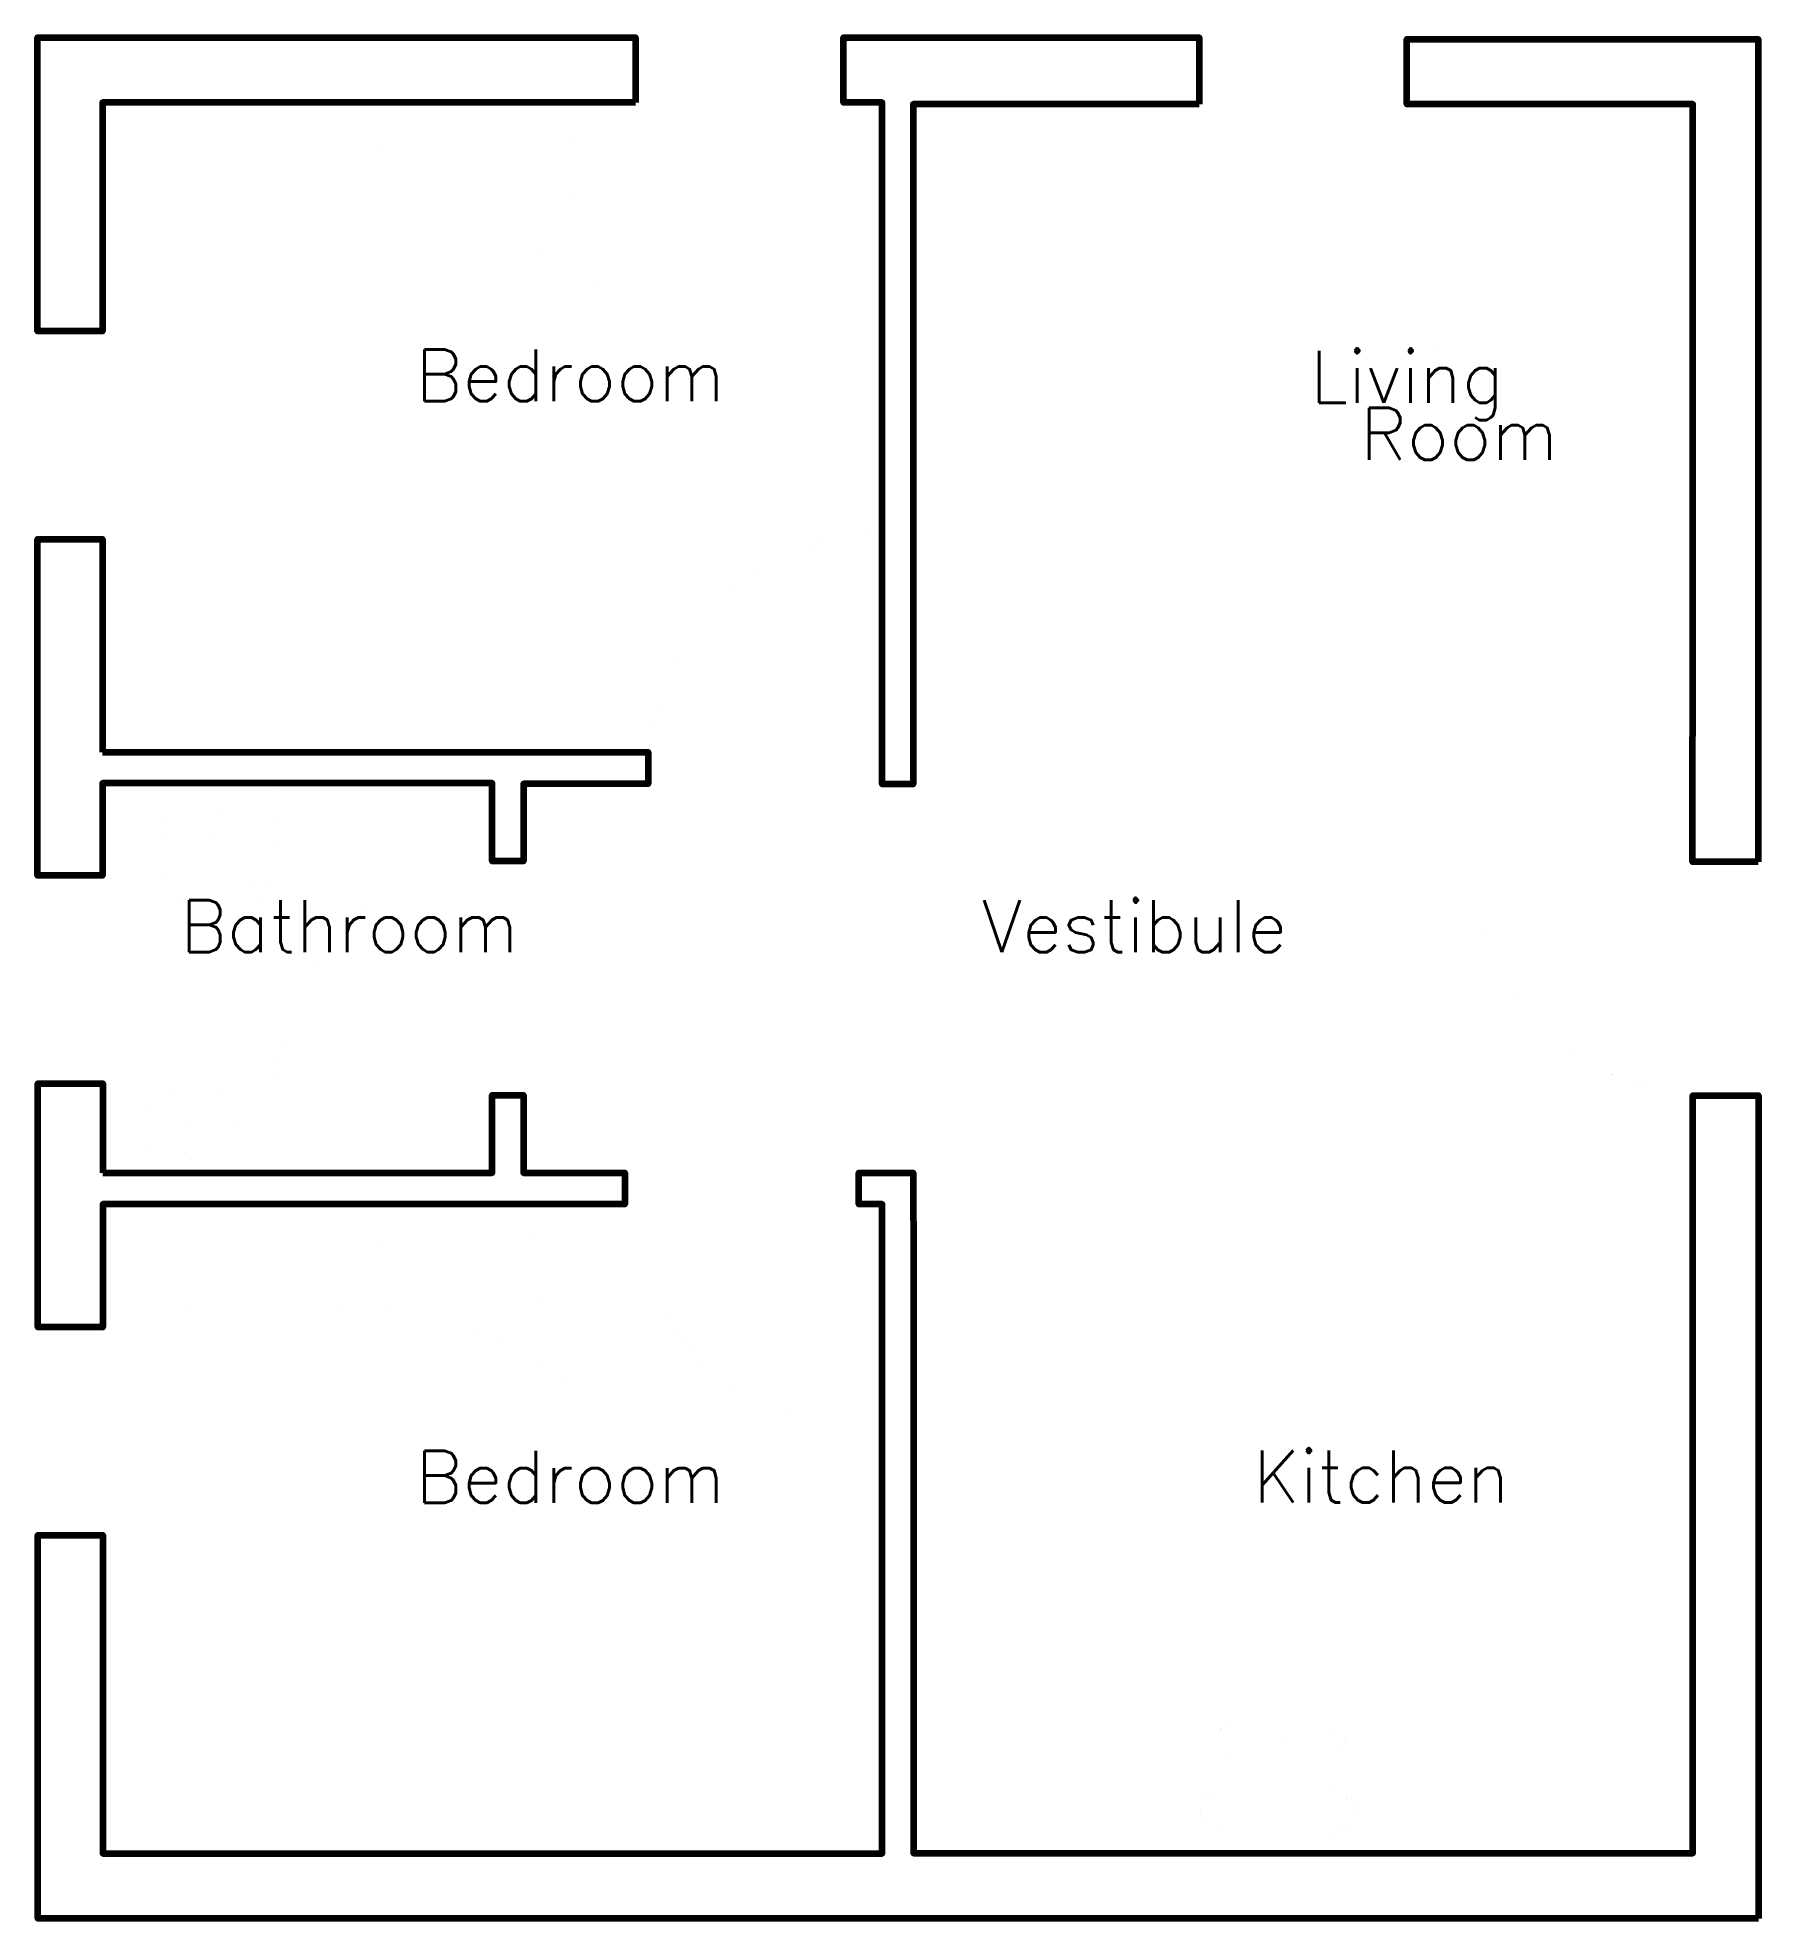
# Model space of a CAD drawing. Header units: metres. Extents: x -1.5 to 5.12, y -0.47 to 6.77.
import ezdxf
from ezdxf.enums import TextEntityAlignment as Align

# ---------------------------------------------------------------- set-up
doc = ezdxf.new("R2010")
doc.units = ezdxf.units.M
doc.header["$LTSCALE"] = 10
doc.layers.get('0').update_dxf_attribs({"linetype": 'CONTINUOUS', "lineweight": 100})
for name, color, linetype, lineweight in [('doors', 1, 'CONTINUOUS', 100), ('kitchencabinets.us', 2, 'CONTINUOUS', 100), ('plumbing', 15, 'CONTINUOUS', 100), ('roomitems', 4, 'CONTINUOUS', 100), ('texts', 5, 'CONTINUOUS', 100), ('walls', 8, 'CONTINUOUS', 100), ('windows', 3, 'CONTINUOUS', 100)]:
    doc.layers.add(name, color=color, linetype=linetype, lineweight=lineweight)
doc.styles.get("Standard").update_dxf_attribs({"font": 'txt', "width": 0.75, "bigfont": 'bigfont.shx'})

msp = doc.modelspace()

# ---------------------------------------------------------------- texts
at = {"layer": 'texts'}
for s, p in [('Bedroom', (0.55, 5.4682)), ('Living', (3.77, 5.4626)), ('Room', (3.97, 5.2426)), ('Bathroom', (-0.3, 3.3484)), ('Vestibule', (2.7206, 3.3476)), ('Bedroom', (0.55, 1.2285)), ('Kitchen', (3.67, 1.2296))]:
    msp.add_text(s, height=0.2, dxfattribs=at).set_placement(p, align=Align.MIDDLE_CENTER)

# ---------------------------------------------------------------- blocks, each defined once
blk = doc.blocks.new('W-0-1')
at = {"color": 0}
for points, const_width in [([(-333.3, 60), (-400, 60)], 0.01), ([(-400, 60), (-400, 50)], 0.01), ([(-333.3, 60), (-400, 60)], 0.01), ([(-393.3, 60), (-400, 60)], 0.01), ([(-400, 60), (-400, 50)], 0.01), ([(-400, 50), (-400, 40)], 0.01), ([(-400, 50), (-400, 40)], 0.01), ([(-400, 40), (-400, 30)], 0.01), ([(-400, 40), (-400, 30)], 0.01), ([(-400, 30), (-400, 20)], 0.01), ([(-400, 30), (-400, 20)], 0.01), ([(-400, 20), (-400, 10)], 0.01), ([(-400, 20), (-400, 10)], 0.01), ([(-400, 10), (-400, 0)], 0.01), ([(-400, 10), (-400, 0)], 0.01), ([(-400, 0), (-400, -10)], 0.01), ([(-400, 0), (-400, 0)], 0.01), ([(-400, 0), (-333.3, 0)], 0.01), ([(-400, 0), (-400, -10)], 0.01), ([(-400, 0), (-400, 0)], 0.04), ([(-400, 0), (-393.3, 0)], 0.04), ([(-393.3, 0), (-386.7, 0)], 0.04), ([(-386.7, 60), (-393.3, 60)], 0.01), ([(-380, 60), (-386.7, 60)], 0.01), ([(-386.7, 0), (-380, 0)], 0.04), ([(-373.3, 60), (-380, 60)], 0.01), ([(-380, 0), (-373.3, 0)], 0.04), ([(-373.3, 0), (-366.7, 0)], 0.04), ([(-366.7, 60), (-373.3, 60)], 0.01), ([(-360, 60), (-366.7, 60)], 0.01), ([(-366.7, 0), (-360, 0)], 0.04), ([(-353.3, 60), (-360, 60)], 0.01), ([(-360, 0), (-353.3, 0)], 0.04), ([(-353.3, 0), (-346.7, 0)], 0.04), ([(-346.7, 60), (-353.3, 60)], 0.01), ([(-340, 60), (-346.7, 60)], 0.01), ([(-346.7, 0), (-340, 0)], 0.04), ([(-333.3, 60), (-340, 60)], 0.01), ([(-340, 0), (-333.3, 0)], 0.04), ([(-333.3, 0), (-326.7, 0)], 0.04), ([(-266.7, 60), (-333.3, 60)], 0.01), ([(-266.7, 60), (-333.3, 60)], 0.01), ([(-326.7, 60), (-333.3, 60)], 0.01), ([(-333.3, 0), (-266.7, 0)], 0.01), ([(-320, 60), (-326.7, 60)], 0.01), ([(-326.7, 0), (-320, 0)], 0.04), ([(-320, 60), (-320, 60)], 0.01), ([(-200, 60), (-266.7, 60)], 0.01), ([(-200, 60), (-266.7, 60)], 0.01), ([(-266.7, 0), (-200, 0)], 0.01), ([(-133.3, 60), (-200, 60)], 0.01), ([(-133.3, 60), (-200, 60)], 0.01), ([(-200, 0), (-133.3, 0)], 0.01), ([(-66.7, 60), (-133.3, 60)], 0.01), ([(-66.7, 60), (-133.3, 60)], 0.01), ([(-133.3, 0), (-66.7, 0)], 0.01), ([(0, 60), (-66.7, 60)], 0.01), ([(0, 60), (-66.7, 60)], 0.01), ([(-66.7, 0), (0, 0)], 0.01), ([(66.7, 60), (0, 60)], 0.01), ([(66.7, 60), (0, 60)], 0.01), ([(0, 0), (66.7, 0)], 0.01), ([(133.3, 60), (66.7, 60)], 0.01), ([(133.3, 60), (66.7, 60)], 0.01), ([(66.7, 0), (133.3, 0)], 0.01), ([(200, 60), (133.3, 60)], 0.01), ([(200, 60), (133.3, 60)], 0.01), ([(133.3, 0), (200, 0)], 0.01), ([(266.7, 60), (200, 60)], 0.01), ([(266.7, 60), (200, 60)], 0.01), ([(200, 0), (266.7, 0)], 0.01), ([(333.3, 60), (266.7, 60)], 0.01), ([(333.3, 60), (266.7, 60)], 0.01), ([(266.7, 0), (333.3, 0)], 0.01), ([(326.7, 60), (320, 60)], 0.01), ([(320, 0), (320, 0)], 0.04), ([(320, 0), (326.7, 0)], 0.04), ([(326.7, 0), (333.3, 0)], 0.04), ([(333.3, 60), (326.7, 60)], 0.01), ([(400, 60), (333.3, 60)], 0.01), ([(400, 60), (333.3, 60)], 0.01), ([(340, 60), (333.3, 60)], 0.01), ([(333.3, 0), (400, 0)], 0.01), ([(333.3, 0), (340, 0)], 0.04), ([(346.7, 60), (340, 60)], 0.01), ([(340, 0), (346.7, 0)], 0.04), ([(346.7, 0), (353.3, 0)], 0.04), ([(353.3, 60), (346.7, 60)], 0.01), ([(360, 60), (353.3, 60)], 0.01), ([(353.3, 0), (360, 0)], 0.04), ([(366.7, 60), (360, 60)], 0.01), ([(360, 0), (366.7, 0)], 0.04), ([(366.7, 0), (373.3, 0)], 0.04), ([(373.3, 60), (366.7, 60)], 0.01), ([(380, 60), (373.3, 60)], 0.01), ([(373.3, 0), (380, 0)], 0.04), ([(386.7, 60), (380, 60)], 0.01), ([(380, 0), (386.7, 0)], 0.04), ([(386.7, 0), (393.3, 0)], 0.04), ([(393.3, 60), (386.7, 60)], 0.01), ([(400, 60), (393.3, 60)], 0.01), ([(393.3, 0), (400, 0)], 0.04), ([(400, 50), (400, 60)], 0.01), ([(400, 60), (400, 60)], 0.01), ([(400, 50), (400, 60)], 0.01), ([(400, 40), (400, 50)], 0.01), ([(400, 40), (400, 50)], 0.01), ([(400, 30), (400, 40)], 0.01), ([(400, 30), (400, 40)], 0.01), ([(400, 20), (400, 30)], 0.01), ([(400, 20), (400, 30)], 0.01), ([(400, 10), (400, 20)], 0.01), ([(400, 10), (400, 20)], 0.01), ([(400, 0), (400, 10)], 0.01), ([(400, 0), (400, 10)], 0.01), ([(400, -10), (400, 0)], 0.01), ([(400, -10), (400, 0)], 0.01), ([(-400, -10), (-400, -20)], 0.01), ([(-400, -10), (-400, -20)], 0.01), ([(-400, -20), (-400, -30)], 0.01), ([(-400, -20), (-400, -30)], 0.01), ([(-400, -30), (-400, -40)], 0.01), ([(-400, -30), (-400, -40)], 0.01), ([(-400, -40), (-400, -50)], 0.01), ([(-400, -40), (-400, -50)], 0.01), ([(-400, -50), (-400, -60)], 0.01), ([(-400, -50), (-400, -60)], 0.01), ([(-400, -60), (-400, -60)], 0.01), ([(-400, -60), (-333.3, -60)], 0.01), ([(-400, -60), (-400, -60)], 0.01), ([(-400, -60), (-400, -60)], 0.01), ([(-400, -60), (-400, -60)], 0.01), ([(-400, -60), (-400, -60)], 0.01), ([(-400, -60), (-400, -60)], 0.01), ([(-400, -60), (-400, -60)], 0.01), ([(-400, -60), (-400, -60)], 0.01), ([(-400, -60), (-400, -60)], 0.01), ([(-400, -60), (-400, -60)], 0.01), ([(-400, -60), (-400, -60)], 0.01), ([(-400, -60), (-400, -60)], 0.01), ([(-400, -60), (-400, -60)], 0.01), ([(-400, -60), (-400, -60)], 0.01), ([(-400, -60), (-400, -60)], 0.01), ([(-400, -60), (-400, -60)], 0.01), ([(-400, -60), (-333.3, -60)], 0.01), ([(-400, -60), (-393.3, -60)], 0.01), ([(-393.3, -60), (-386.7, -60)], 0.01), ([(-386.7, -60), (-380, -60)], 0.01), ([(-380, -60), (-373.3, -60)], 0.01), ([(-373.3, -60), (-366.7, -60)], 0.01), ([(-366.7, -60), (-360, -60)], 0.01), ([(-360, -60), (-353.3, -60)], 0.01), ([(-353.3, -60), (-346.7, -60)], 0.01), ([(-346.7, -60), (-340, -60)], 0.01), ([(-340, -60), (-333.3, -60)], 0.01), ([(-333.3, -60), (-266.7, -60)], 0.01), ([(-333.3, -60), (-266.7, -60)], 0.01), ([(-333.3, -60), (-326.7, -60)], 0.01), ([(-326.7, -60), (-320, -60)], 0.01), ([(-266.7, -60), (-200, -60)], 0.01), ([(-266.7, -60), (-200, -60)], 0.01), ([(-200, -60), (-133.3, -60)], 0.01), ([(-200, -60), (-133.3, -60)], 0.01), ([(-133.3, -60), (-66.7, -60)], 0.01), ([(-133.3, -60), (-66.7, -60)], 0.01), ([(-66.7, -60), (0, -60)], 0.01), ([(-66.7, -60), (0, -60)], 0.01), ([(0, -60), (66.7, -60)], 0.01), ([(0, -60), (66.7, -60)], 0.01), ([(66.7, -60), (133.3, -60)], 0.01), ([(66.7, -60), (133.3, -60)], 0.01), ([(133.3, -60), (200, -60)], 0.01), ([(133.3, -60), (200, -60)], 0.01), ([(200, -60), (266.7, -60)], 0.01), ([(200, -60), (266.7, -60)], 0.01), ([(266.7, -60), (333.3, -60)], 0.01), ([(266.7, -60), (333.3, -60)], 0.01), ([(320, -60), (320, -60)], 0.01), ([(320, -60), (326.7, -60)], 0.01), ([(326.7, -60), (333.3, -60)], 0.01), ([(333.3, -60), (400, -60)], 0.01), ([(333.3, -60), (400, -60)], 0.01), ([(333.3, -60), (340, -60)], 0.01), ([(340, -60), (346.7, -60)], 0.01), ([(346.7, -60), (353.3, -60)], 0.01), ([(353.3, -60), (360, -60)], 0.01), ([(360, -60), (366.7, -60)], 0.01), ([(366.7, -60), (373.3, -60)], 0.01), ([(373.3, -60), (380, -60)], 0.01), ([(380, -60), (386.7, -60)], 0.01), ([(386.7, -60), (393.3, -60)], 0.01), ([(393.3, -60), (400, -60)], 0.01), ([(400, -20), (400, -10)], 0.01), ([(400, -20), (400, -10)], 0.01), ([(400, -30), (400, -20)], 0.01), ([(400, -30), (400, -20)], 0.01), ([(400, -40), (400, -30)], 0.01), ([(400, -40), (400, -30)], 0.01), ([(400, -50), (400, -40)], 0.01), ([(400, -50), (400, -40)], 0.01), ([(400, -60), (400, -50)], 0.01), ([(400, -60), (400, -50)], 0.01)]:
    blk.add_lwpolyline(points, dxfattribs=dict(at, const_width=const_width))
blk = doc.blocks.new('W-0-0')
at = {"color": 0, "const_width": 0.01}
for points in [[(-450, 0), (-450, 0)], [(-450, 0), (-441.8, -122.1)], [(450, -75), (450, 0)], [(-441.8, -122.1), (-417.8, -239.2)], [(450, -150), (450, -75)], [(450, -225), (450, -150)], [(-417.8, -239.2), (-379.3, -350.3)], [(450, -300), (450, -225)], [(-379.3, -350.3), (-327.1, -454.2)], [(450, -375), (450, -300)], [(450, -450), (450, -375)], [(-327.1, -454.2), (-262.5, -549.9)], [(450, -525), (450, -450)], [(-262.5, -549.9), (-186.4, -636.4)], [(450, -600), (450, -525)], [(-186.4, -636.4), (-99.9, -712.5)], [(450, -675), (450, -600)], [(-99.9, -712.5), (-4.2, -777.1)], [(450, -750), (450, -675)], [(-4.2, -777.1), (99.7, -829.3)], [(450, -825), (450, -750)], [(99.7, -829.3), (210.8, -867.8)], [(210.8, -867.8), (327.9, -891.8)], [(450, -900), (450, -825)], [(327.9, -891.8), (450, -900)]]:
    blk.add_lwpolyline(points, dxfattribs=at)
blk = doc.blocks.new('F-0-0')
at = {"color": 0, "const_width": 0.01}
for points in [[(-785.1, 860.3), (-785.1, 860.3)], [(-785.1, 860.3), (-653.3, 860.3)], [(-785.1, 856), (-785.1, 860.3)], [(-785.1, 860.3), (-785.1, 860.3)], [(-785.1, 860.3), (-785.1, 860.3)], [(-785.1, 851.7), (-785.1, 856)], [(-785.1, 847.5), (-785.1, 851.7)], [(-785.1, 843.2), (-785.1, 847.5)], [(-785.1, 839), (-785.1, 843.2)], [(-785.1, 834.7), (-785.1, 839)], [(-785.1, 830.5), (-785.1, 834.7)], [(-785.1, 826.2), (-785.1, 830.5)], [(-785.1, 822), (-785.1, 826.2)], [(-785.1, 817.7), (-785.1, 822)], [(-785.1, 813.4), (-785.1, 817.7)], [(-785.1, 809.2), (-785.1, 813.4)], [(-785.1, 809.2), (-785.1, 809.2)], [(-785.1, 809.2), (-653.3, 809.2)], [(-785.1, 675), (-785.1, 809.2)], [(-785.1, 809.2), (-785.1, 809.2)], [(-785.1, 809.2), (-785.1, 809.2)], [(-653.3, 809.2), (-785.1, 809.2)], [(-785.1, 809.2), (-785.1, 809.2)], [(-785.1, 809.2), (-785.1, 675.1)], [(-653.3, 809.2), (-785.1, 809.2)], [(-653.3, 860.3), (-521.5, 860.3)], [(-653.3, 809.2), (-521.5, 809.2)], [(-521.5, 809.2), (-653.3, 809.2)], [(-521.5, 809.2), (-653.3, 809.2)], [(-521.5, 860.3), (-389.7, 860.3)], [(-521.5, 809.2), (-389.7, 809.2)], [(-389.7, 809.2), (-521.5, 809.2)], [(-389.7, 809.2), (-521.5, 809.2)], [(-389.7, 860.3), (-257.9, 860.3)], [(-389.7, 809.2), (-257.9, 809.2)], [(-257.9, 809.2), (-389.7, 809.2)], [(-257.9, 809.2), (-389.7, 809.2)], [(-257.9, 860.3), (-126, 860.3)], [(-257.9, 809.2), (-126, 809.2)], [(-126, 809.2), (-257.9, 809.2)], [(-126, 809.2), (-257.9, 809.2)], [(-126, 860.3), (5.8, 860.3)], [(-126, 809.2), (5.8, 809.2)], [(5.8, 809.2), (-126, 809.2)], [(5.8, 809.2), (-126, 809.2)], [(5.8, 860.3), (137.6, 860.3)], [(5.8, 809.2), (137.6, 809.2)], [(137.6, 809.2), (5.8, 809.2)], [(137.6, 809.2), (5.8, 809.2)], [(137.6, 860.3), (269.4, 860.3)], [(137.6, 809.2), (269.4, 809.2)], [(269.4, 809.2), (137.6, 809.2)], [(269.4, 809.2), (137.6, 809.2)], [(269.4, 860.3), (401.2, 860.3)], [(269.4, 809.2), (401.2, 809.2)], [(401.2, 809.2), (269.4, 809.2)], [(401.2, 809.2), (269.4, 809.2)], [(401.2, 860.3), (533, 860.3)], [(401.2, 809.2), (533, 809.2)], [(533, 809.2), (401.2, 809.2)], [(533, 809.2), (401.2, 809.2)], [(533, 860.3), (664.9, 860.3)], [(533, 809.2), (664.9, 809.2)], [(664.9, 809.2), (533, 809.2)], [(664.9, 809.2), (533, 809.2)], [(664.9, 860.3), (796.7, 860.3)], [(664.9, 809.2), (796.7, 809.2)], [(796.7, 809.2), (664.9, 809.2)], [(796.7, 809.2), (664.9, 809.2)], [(796.7, 860.3), (796.7, 856)], [(796.7, 856), (796.7, 851.7)], [(796.7, 851.7), (796.7, 847.5)], [(796.7, 847.5), (796.7, 843.2)], [(796.7, 843.2), (796.7, 839)], [(796.7, 839), (796.7, 834.7)], [(796.7, 834.7), (796.7, 830.5)], [(796.7, 830.5), (796.7, 826.2)], [(796.7, 826.2), (796.7, 822)], [(796.7, 822), (796.7, 817.7)], [(796.7, 817.7), (796.7, 813.4)], [(796.7, 813.4), (796.7, 809.2)], [(796.7, 809.2), (796.7, 675)], [(796.7, 675.1), (796.7, 809.2)], [(796.7, 809.2), (796.7, 809.2)], [(-664.4, 720.9), (-655.2, 729)], [(-655.2, 729), (-644.8, 736.1)], [(-644.8, 736.1), (-633.2, 742.1)], [(-633.2, 742.1), (-620.7, 747)], [(-620.7, 747), (-607.3, 750.6)], [(-607.3, 750.6), (-593.2, 752.9)], [(-593.2, 752.9), (-578.5, 753.6)], [(-578.5, 753.6), (-578.5, 753.6)], [(-578.5, 753.6), (-542.6, 753.6)], [(-578.5, 753.6), (-578.5, 753.6)], [(-578.5, 753.6), (-578.5, 753.6)], [(-578.5, 753.6), (-578.5, 753.6)], [(-578.5, 753.6), (-578.5, 753.6)], [(-578.5, 753.6), (-578.5, 753.6)], [(-578.5, 753.6), (-578.5, 753.6)], [(-578.5, 753.6), (-578.5, 753.6)], [(-578.5, 753.6), (-578.5, 753.6)], [(-578.5, 753.6), (-578.5, 753.6)], [(-578.5, 753.6), (-578.5, 753.6)], [(-578.5, 753.6), (-578.5, 753.6)], [(-578.5, 753.6), (-578.5, 753.6)], [(-578.5, 753.6), (-578.5, 753.6)], [(-578.5, 753.6), (-578.5, 753.6)], [(-542.6, 753.6), (-506.7, 753.6)], [(-506.7, 753.6), (-470.8, 753.6)], [(-470.8, 753.6), (-434.9, 753.6)], [(-434.9, 753.6), (-399, 753.6)], [(-399, 753.6), (-363.1, 753.6)], [(-363.1, 753.6), (-327.2, 753.6)], [(-327.2, 753.6), (-291.3, 753.6)], [(-291.3, 753.6), (-255.5, 753.6)], [(-255.5, 753.6), (-219.6, 753.6)], [(-219.6, 753.6), (-183.7, 753.6)], [(-183.7, 753.6), (-147.8, 753.6)], [(-147.8, 753.6), (-133.1, 752.9)], [(-133.1, 752.9), (-118.9, 750.6)], [(-118.9, 750.6), (-105.5, 747)], [(-105.5, 747), (-93, 742.1)], [(-93, 742.1), (-81.5, 736.1)], [(-81.5, 736.1), (-71, 729)], [(-71, 729), (-61.9, 720.9)], [(86.1, 720.9), (95.3, 729)], [(95.3, 729), (105.7, 736.1)], [(105.7, 736.1), (117.3, 742.1)], [(117.3, 742.1), (129.8, 747)], [(129.8, 747), (143.2, 750.6)], [(143.2, 750.6), (157.3, 752.9)], [(157.3, 752.9), (172, 753.6)], [(172, 753.6), (172, 753.6)], [(172, 753.6), (207.8, 753.6)], [(172, 753.6), (172, 753.6)], [(172, 753.6), (172, 753.6)], [(172, 753.6), (172, 753.6)], [(172, 753.6), (172, 753.6)], [(172, 753.6), (172, 753.6)], [(172, 753.6), (172, 753.6)], [(172, 753.6), (172, 753.6)], [(172, 753.6), (172, 753.6)], [(172, 753.6), (172, 753.6)], [(172, 753.6), (172, 753.6)], [(172, 753.6), (172, 753.6)], [(172, 753.6), (172, 753.6)], [(172, 753.6), (172, 753.6)], [(172, 753.6), (172, 753.6)], [(207.8, 753.6), (243.6, 753.6)], [(243.6, 753.6), (279.4, 753.6)], [(279.4, 753.6), (315.2, 753.6)], [(315.2, 753.6), (351, 753.6)], [(351, 753.6), (386.8, 753.6)], [(386.8, 753.6), (422.6, 753.6)], [(422.6, 753.6), (458.4, 753.6)], [(458.4, 753.6), (494.2, 753.6)], [(494.2, 753.6), (530, 753.6)], [(530, 753.6), (565.8, 753.6)], [(565.8, 753.6), (601.5, 753.6)], [(601.5, 753.6), (616.3, 752.9)], [(616.3, 752.9), (630.4, 750.6)], [(630.4, 750.6), (643.8, 747)], [(643.8, 747), (656.3, 742.1)], [(656.3, 742.1), (667.9, 736.1)], [(667.9, 736.1), (678.3, 729)], [(678.3, 729), (687.5, 720.9)], [(-785.1, 675.1), (-785.1, 540.9)], [(-785.1, 540.8), (-785.1, 675)], [(-687, 669.4), (-686, 680.8)], [(-687, 656.8), (-687, 669.4)], [(-687, 644.3), (-687, 656.8)], [(-686, 680.8), (-683.1, 691.8)], [(-683.1, 691.8), (-678.5, 702.2)], [(-678.5, 702.2), (-672.2, 711.9)], [(-672.2, 711.9), (-664.4, 720.9)], [(-61.9, 720.9), (-54.1, 711.9)], [(-54.1, 711.9), (-47.8, 702.2)], [(-47.8, 702.2), (-43.1, 691.8)], [(-43.1, 691.8), (-40.2, 680.8)], [(-40.2, 680.8), (-39.3, 669.4)], [(-39.3, 669.4), (-39.3, 656.8)], [(-39.3, 656.8), (-39.3, 644.3)], [(63.5, 669.4), (64.5, 680.8)], [(63.5, 656.8), (63.5, 669.4)], [(63.5, 644.3), (63.5, 656.8)], [(64.5, 680.8), (67.4, 691.8)], [(67.4, 691.8), (72, 702.2)], [(72, 702.2), (78.3, 711.9)], [(78.3, 711.9), (86.1, 720.9)], [(687.5, 720.9), (695.3, 711.9)], [(695.3, 711.9), (701.5, 702.2)], [(701.5, 702.2), (706.2, 691.8)], [(706.2, 691.8), (709.1, 680.8)], [(709.1, 680.8), (710.1, 669.4)], [(710.1, 669.4), (710.1, 656.8)], [(710.1, 656.8), (710.1, 644.3)], [(796.7, 540.9), (796.7, 675.1)], [(796.7, 675), (796.7, 540.8)], [(-687, 631.8), (-687, 644.3)], [(-687, 619.2), (-687, 631.8)], [(-687, 606.7), (-687, 619.2)], [(-687, 594.1), (-687, 606.7)], [(-687, 581.6), (-687, 594.1)], [(-687, 569), (-687, 581.6)], [(-39.3, 644.3), (-39.3, 631.8)], [(-39.3, 631.8), (-39.3, 619.2)], [(-39.3, 619.2), (-39.3, 606.7)], [(-39.3, 606.7), (-39.3, 594.1)], [(-39.3, 594.1), (-39.3, 581.6)], [(-39.3, 581.6), (-39.3, 569)], [(63.5, 631.8), (63.5, 644.3)], [(63.5, 619.2), (63.5, 631.8)], [(63.5, 606.7), (63.5, 619.2)], [(63.5, 594.1), (63.5, 606.7)], [(63.5, 581.6), (63.5, 594.1)], [(63.5, 569), (63.5, 581.6)], [(710.1, 644.3), (710.1, 631.8)], [(710.1, 631.8), (710.1, 619.2)], [(710.1, 619.2), (710.1, 606.7)], [(710.1, 606.7), (710.1, 594.1)], [(710.1, 594.1), (710.1, 581.6)], [(710.1, 581.6), (710.1, 569)], [(-785.1, 540.9), (-785.1, 406.8)], [(-785.1, 406.6), (-785.1, 540.8)], [(-687, 556.5), (-687, 569)], [(-687, 543.9), (-687, 556.5)], [(-687, 531.4), (-687, 543.9)], [(-687, 518.8), (-687, 531.4)], [(-686, 507.4), (-687, 518.8)], [(-683.1, 496.5), (-686, 507.4)], [(-40.2, 507.4), (-43.1, 496.5)], [(-39.3, 518.8), (-40.2, 507.4)], [(-39.3, 569), (-39.3, 556.5)], [(-39.3, 556.5), (-39.3, 543.9)], [(-39.3, 543.9), (-39.3, 531.4)], [(-39.3, 531.4), (-39.3, 518.8)], [(63.5, 556.5), (63.5, 569)], [(63.5, 543.9), (63.5, 556.5)], [(63.5, 531.4), (63.5, 543.9)], [(63.5, 518.8), (63.5, 531.4)], [(64.5, 507.4), (63.5, 518.8)], [(67.4, 496.5), (64.5, 507.4)], [(709.1, 507.4), (706.2, 496.5)], [(710.1, 518.8), (709.1, 507.4)], [(710.1, 569), (710.1, 556.5)], [(710.1, 556.5), (710.1, 543.9)], [(710.1, 543.9), (710.1, 531.4)], [(710.1, 531.4), (710.1, 518.8)], [(796.7, 406.8), (796.7, 540.9)], [(796.7, 540.8), (796.7, 406.6)], [(-678.5, 486.1), (-683.1, 496.5)], [(-672.2, 476.3), (-678.5, 486.1)], [(-664.4, 467.4), (-672.2, 476.3)], [(-655.2, 459.3), (-664.4, 467.4)], [(-644.8, 452.2), (-655.2, 459.3)], [(-633.2, 446.1), (-644.8, 452.2)], [(-620.7, 441.2), (-633.2, 446.1)], [(-607.3, 437.6), (-620.7, 441.2)], [(-593.2, 435.4), (-607.3, 437.6)], [(-578.5, 434.6), (-593.2, 435.4)], [(-542.6, 434.6), (-578.5, 434.6)], [(-506.7, 434.6), (-542.6, 434.6)], [(-470.8, 434.6), (-506.7, 434.6)], [(-434.9, 434.6), (-470.8, 434.6)], [(-399, 434.6), (-434.9, 434.6)], [(-363.1, 434.6), (-399, 434.6)], [(-327.2, 434.6), (-363.1, 434.6)], [(-291.3, 434.6), (-327.2, 434.6)], [(-255.5, 434.6), (-291.3, 434.6)], [(-219.6, 434.6), (-255.5, 434.6)], [(-183.7, 434.6), (-219.6, 434.6)], [(-147.8, 434.6), (-183.7, 434.6)], [(-133.1, 435.4), (-147.8, 434.6)], [(-118.9, 437.6), (-133.1, 435.4)], [(-105.5, 441.2), (-118.9, 437.6)], [(-93, 446.1), (-105.5, 441.2)], [(-81.5, 452.2), (-93, 446.1)], [(-71, 459.3), (-81.5, 452.2)], [(-61.9, 467.4), (-71, 459.3)], [(-54.1, 476.3), (-61.9, 467.4)], [(-47.8, 486.1), (-54.1, 476.3)], [(-43.1, 496.5), (-47.8, 486.1)], [(72, 486.1), (67.4, 496.5)], [(78.3, 476.3), (72, 486.1)], [(86.1, 467.4), (78.3, 476.3)], [(95.3, 459.3), (86.1, 467.4)], [(105.7, 452.2), (95.3, 459.3)], [(117.3, 446.1), (105.7, 452.2)], [(129.8, 441.2), (117.3, 446.1)], [(143.2, 437.6), (129.8, 441.2)], [(157.3, 435.4), (143.2, 437.6)], [(172, 434.6), (157.3, 435.4)], [(207.8, 434.6), (172, 434.6)], [(243.6, 434.6), (207.8, 434.6)], [(279.4, 434.6), (243.6, 434.6)], [(315.2, 434.6), (279.4, 434.6)], [(351, 434.6), (315.2, 434.6)], [(386.8, 434.6), (351, 434.6)], [(422.6, 434.6), (386.8, 434.6)], [(458.4, 434.6), (422.6, 434.6)], [(494.2, 434.6), (458.4, 434.6)], [(530, 434.6), (494.2, 434.6)], [(565.8, 434.6), (530, 434.6)], [(601.5, 434.6), (565.8, 434.6)], [(616.3, 435.4), (601.5, 434.6)], [(630.4, 437.6), (616.3, 435.4)], [(643.8, 441.2), (630.4, 437.6)], [(656.3, 446.1), (643.8, 441.2)], [(667.9, 452.2), (656.3, 446.1)], [(678.3, 459.3), (667.9, 452.2)], [(687.5, 467.4), (678.3, 459.3)], [(695.3, 476.3), (687.5, 467.4)], [(701.5, 486.1), (695.3, 476.3)], [(706.2, 496.5), (701.5, 486.1)], [(-785.1, 406.8), (-785.1, 272.7)], [(-785.1, 272.4), (-785.1, 406.6)], [(-785.1, 386.2), (-785.1, 386.2)], [(-785.1, 386.2), (-685.4, 386.2)], [(-685.4, 386.2), (-585.8, 386.2)], [(-585.8, 386.2), (-486.1, 386.2)], [(-486.1, 386.2), (-386.4, 386.2)], [(-386.4, 386.2), (-286.7, 386.2)], [(-286.7, 386.2), (-187, 386.2)], [(-187, 386.2), (-87.4, 386.2)], [(-87.4, 386.2), (12.3, 386.2)], [(12.3, 386.2), (112, 386.2)], [(112, 386.2), (211.7, 386.2)], [(211.7, 386.2), (311.4, 386.2)], [(311.4, 386.2), (411, 386.2)], [(411, 386.2), (411, 386.2)], [(411, 386.2), (411, 368.6)], [(443.2, 368.6), (411, 386.2)], [(411, 368.6), (411, 351)], [(475.3, 351), (443.2, 368.6)], [(796.7, 272.7), (796.7, 406.8)], [(796.7, 406.6), (796.7, 272.4)], [(411, 351), (411, 333.4)], [(411, 333.4), (411, 315.7)], [(411, 315.7), (411, 298.1)], [(411, 298.1), (411, 280.5)], [(507.4, 333.4), (475.3, 351)], [(539.6, 315.7), (507.4, 333.4)], [(571.7, 298.1), (539.6, 315.7)], [(603.9, 280.5), (571.7, 298.1)], [(-785.1, 272.7), (-785.1, 138.6)], [(-785.1, 138.2), (-785.1, 272.4)], [(411, 280.5), (411, 262.9)], [(411, 262.9), (411, 245.2)], [(411, 245.2), (411, 227.6)], [(411, 227.6), (411, 210)], [(636, 262.9), (603.9, 280.5)], [(668.1, 245.2), (636, 262.9)], [(700.3, 227.6), (668.1, 245.2)], [(732.4, 210), (700.3, 227.6)], [(796.7, 138.6), (796.7, 272.7)], [(796.7, 272.4), (796.7, 138.2)], [(411, 210), (411, 192.4)], [(411, 192.4), (411, 174.7)], [(411, 174.7), (411, 174.7)], [(411, 174.7), (443.2, 174.7)], [(443.2, 174.7), (475.3, 174.7)], [(475.3, 174.7), (507.4, 174.7)], [(507.4, 174.7), (539.6, 174.7)], [(539.6, 174.7), (571.7, 174.7)], [(571.7, 174.7), (603.9, 174.7)], [(603.9, 174.7), (636, 174.7)], [(636, 174.7), (668.1, 174.7)], [(668.1, 174.7), (700.3, 174.7)], [(700.3, 174.7), (732.4, 174.7)], [(764.5, 192.4), (732.4, 210)], [(732.4, 174.7), (764.5, 174.7)], [(796.7, 174.7), (764.5, 192.4)], [(764.5, 174.7), (796.7, 174.7)], [(796.7, 174.7), (796.7, 174.7)], [(-785.1, 138.6), (-785.1, 4.5)], [(-785.1, 4), (-785.1, 138.2)], [(796.7, 4.5), (796.7, 138.6)], [(796.7, 138.2), (796.7, 4)], [(-785.1, 4.5), (-785.1, -129.6)], [(-785.1, -130.2), (-785.1, 4)], [(796.7, -129.6), (796.7, 4.5)], [(796.7, 4), (796.7, -130.2)], [(-785.1, -129.6), (-785.1, -263.8)], [(-785.1, -264.4), (-785.1, -130.2)], [(796.7, -263.8), (796.7, -129.6)], [(796.7, -130.2), (796.7, -264.4)], [(-785.1, -263.8), (-785.1, -397.9)], [(-785.1, -398.5), (-785.1, -264.4)], [(796.7, -397.9), (796.7, -263.8)], [(796.7, -264.4), (796.7, -398.5)], [(-785.1, -397.9), (-785.1, -532)], [(-785.1, -532.7), (-785.1, -398.5)], [(796.7, -532), (796.7, -397.9)], [(796.7, -398.5), (796.7, -532.7)], [(-785.1, -532), (-785.1, -666.1)], [(-785.1, -666.9), (-785.1, -532.7)], [(796.7, -666.1), (796.7, -532)], [(796.7, -532.7), (796.7, -666.9)], [(-785.1, -666.1), (-785.1, -800.2)], [(-785.1, -801.1), (-785.1, -666.9)], [(796.7, -800.2), (796.7, -666.1)], [(796.7, -666.9), (796.7, -801.1)], [(-785.1, -800.2), (-785.1, -800.2)], [(-785.1, -800.2), (-653.3, -800.2)], [(-785.1, -800.2), (-785.1, -800.2)], [(-785.1, -800.2), (-653.3, -800.2)], [(-785.1, -804.5), (-785.1, -800.2)], [(-785.1, -800.2), (-785.1, -800.2)], [(-785.1, -800.2), (-785.1, -800.2)], [(-653.3, -801.1), (-785.1, -801.1)], [(-785.1, -808.7), (-785.1, -804.5)], [(-785.1, -813), (-785.1, -808.7)], [(-785.1, -817.2), (-785.1, -813)], [(-785.1, -821.5), (-785.1, -817.2)], [(-785.1, -825.8), (-785.1, -821.5)], [(-785.1, -830), (-785.1, -825.8)], [(-785.1, -834.3), (-785.1, -830)], [(-785.1, -838.5), (-785.1, -834.3)], [(-785.1, -842.8), (-785.1, -838.5)], [(-785.1, -847), (-785.1, -842.8)], [(-785.1, -851.3), (-785.1, -847)], [(-653.3, -851.3), (-785.1, -851.3)], [(-653.3, -800.2), (-521.5, -800.2)], [(-653.3, -800.2), (-521.5, -800.2)], [(-521.5, -801.1), (-653.3, -801.1)], [(-521.5, -851.3), (-653.3, -851.3)], [(-521.5, -800.2), (-389.7, -800.2)], [(-521.5, -800.2), (-389.7, -800.2)], [(-389.7, -801.1), (-521.5, -801.1)], [(-389.7, -851.3), (-521.5, -851.3)], [(-389.7, -800.2), (-257.9, -800.2)], [(-389.7, -800.2), (-257.9, -800.2)], [(-257.9, -801.1), (-389.7, -801.1)], [(-257.9, -851.3), (-389.7, -851.3)], [(-257.9, -800.2), (-126, -800.2)], [(-257.9, -800.2), (-126, -800.2)], [(-126, -801.1), (-257.9, -801.1)], [(-126, -851.3), (-257.9, -851.3)], [(-126, -800.2), (5.8, -800.2)], [(-126, -800.2), (5.8, -800.2)], [(5.8, -801.1), (-126, -801.1)], [(5.8, -851.3), (-126, -851.3)], [(5.8, -800.2), (137.6, -800.2)], [(5.8, -800.2), (137.6, -800.2)], [(137.6, -801.1), (5.8, -801.1)], [(137.6, -851.3), (5.8, -851.3)], [(137.6, -800.2), (269.4, -800.2)], [(137.6, -800.2), (269.4, -800.2)], [(269.4, -801.1), (137.6, -801.1)], [(269.4, -851.3), (137.6, -851.3)], [(269.4, -800.2), (401.2, -800.2)], [(269.4, -800.2), (401.2, -800.2)], [(401.2, -801.1), (269.4, -801.1)], [(401.2, -851.3), (269.4, -851.3)], [(401.2, -800.2), (533, -800.2)], [(401.2, -800.2), (533, -800.2)], [(533, -801.1), (401.2, -801.1)], [(533, -851.3), (401.2, -851.3)], [(533, -800.2), (664.9, -800.2)], [(533, -800.2), (664.9, -800.2)], [(664.9, -801.1), (533, -801.1)], [(664.9, -851.3), (533, -851.3)], [(664.9, -800.2), (796.7, -800.2)], [(664.9, -800.2), (796.7, -800.2)], [(796.7, -801.1), (664.9, -801.1)], [(796.7, -851.3), (664.9, -851.3)], [(796.7, -800.2), (796.7, -800.2)], [(796.7, -800.2), (796.7, -804.5)], [(796.7, -804.5), (796.7, -808.7)], [(796.7, -808.7), (796.7, -813)], [(796.7, -813), (796.7, -817.2)], [(796.7, -817.2), (796.7, -821.5)], [(796.7, -821.5), (796.7, -825.8)], [(796.7, -825.8), (796.7, -830)], [(796.7, -830), (796.7, -834.3)], [(796.7, -834.3), (796.7, -838.5)], [(796.7, -838.5), (796.7, -842.8)], [(796.7, -842.8), (796.7, -847)], [(796.7, -847), (796.7, -851.3)]]:
    blk.add_lwpolyline(points, dxfattribs=at)
blk = doc.blocks.new('W-1-1')
at = {"color": 0}
for points, const_width in [([(-333.3, 60), (-400, 60)], 0.01), ([(-400, 60), (-400, 50)], 0.01), ([(-333.3, 60), (-400, 60)], 0.01), ([(-393.3, 60), (-400, 60)], 0.01), ([(-400, 60), (-400, 50)], 0.01), ([(-400, 50), (-400, 40)], 0.01), ([(-400, 50), (-400, 40)], 0.01), ([(-400, 40), (-400, 30)], 0.01), ([(-400, 40), (-400, 30)], 0.01), ([(-400, 30), (-400, 20)], 0.01), ([(-400, 30), (-400, 20)], 0.01), ([(-400, 20), (-400, 10)], 0.01), ([(-400, 20), (-400, 10)], 0.01), ([(-400, 10), (-400, 0)], 0.01), ([(-400, 10), (-400, 0)], 0.01), ([(-400, 0), (-400, -10)], 0.01), ([(-400, 0), (-400, 0)], 0.01), ([(-400, 0), (-333.3, 0)], 0.01), ([(-400, 0), (-400, -10)], 0.01), ([(-400, 0), (-400, 0)], 0.04), ([(-400, 0), (-393.3, 0)], 0.04), ([(-393.3, 0), (-386.7, 0)], 0.04), ([(-386.7, 60), (-393.3, 60)], 0.01), ([(-380, 60), (-386.7, 60)], 0.01), ([(-386.7, 0), (-380, 0)], 0.04), ([(-373.3, 60), (-380, 60)], 0.01), ([(-380, 0), (-373.3, 0)], 0.04), ([(-373.3, 0), (-366.7, 0)], 0.04), ([(-366.7, 60), (-373.3, 60)], 0.01), ([(-360, 60), (-366.7, 60)], 0.01), ([(-366.7, 0), (-360, 0)], 0.04), ([(-353.3, 60), (-360, 60)], 0.01), ([(-360, 0), (-353.3, 0)], 0.04), ([(-353.3, 0), (-346.7, 0)], 0.04), ([(-346.7, 60), (-353.3, 60)], 0.01), ([(-340, 60), (-346.7, 60)], 0.01), ([(-346.7, 0), (-340, 0)], 0.04), ([(-333.3, 60), (-340, 60)], 0.01), ([(-340, 0), (-333.3, 0)], 0.04), ([(-333.3, 0), (-326.7, 0)], 0.04), ([(-266.7, 60), (-333.3, 60)], 0.01), ([(-266.7, 60), (-333.3, 60)], 0.01), ([(-326.7, 60), (-333.3, 60)], 0.01), ([(-333.3, 0), (-266.7, 0)], 0.01), ([(-320, 60), (-326.7, 60)], 0.01), ([(-326.7, 0), (-320, 0)], 0.04), ([(-320, 60), (-320, 60)], 0.01), ([(-200, 60), (-266.7, 60)], 0.01), ([(-200, 60), (-266.7, 60)], 0.01), ([(-266.7, 0), (-200, 0)], 0.01), ([(-133.3, 60), (-200, 60)], 0.01), ([(-133.3, 60), (-200, 60)], 0.01), ([(-200, 0), (-133.3, 0)], 0.01), ([(-66.7, 60), (-133.3, 60)], 0.01), ([(-66.7, 60), (-133.3, 60)], 0.01), ([(-133.3, 0), (-66.7, 0)], 0.01), ([(0, 60), (-66.7, 60)], 0.01), ([(0, 60), (-66.7, 60)], 0.01), ([(-66.7, 0), (0, 0)], 0.01), ([(66.7, 60), (0, 60)], 0.01), ([(66.7, 60), (0, 60)], 0.01), ([(0, 0), (66.7, 0)], 0.01), ([(133.3, 60), (66.7, 60)], 0.01), ([(133.3, 60), (66.7, 60)], 0.01), ([(66.7, 0), (133.3, 0)], 0.01), ([(200, 60), (133.3, 60)], 0.01), ([(200, 60), (133.3, 60)], 0.01), ([(133.3, 0), (200, 0)], 0.01), ([(266.7, 60), (200, 60)], 0.01), ([(266.7, 60), (200, 60)], 0.01), ([(200, 0), (266.7, 0)], 0.01), ([(333.3, 60), (266.7, 60)], 0.01), ([(333.3, 60), (266.7, 60)], 0.01), ([(266.7, 0), (333.3, 0)], 0.01), ([(326.7, 60), (320, 60)], 0.01), ([(320, 0), (320, 0)], 0.04), ([(320, 0), (326.7, 0)], 0.04), ([(326.7, 0), (333.3, 0)], 0.04), ([(333.3, 60), (326.7, 60)], 0.01), ([(400, 60), (333.3, 60)], 0.01), ([(400, 60), (333.3, 60)], 0.01), ([(340, 60), (333.3, 60)], 0.01), ([(333.3, 0), (400, 0)], 0.01), ([(333.3, 0), (340, 0)], 0.04), ([(346.7, 60), (340, 60)], 0.01), ([(340, 0), (346.7, 0)], 0.04), ([(346.7, 0), (353.3, 0)], 0.04), ([(353.3, 60), (346.7, 60)], 0.01), ([(360, 60), (353.3, 60)], 0.01), ([(353.3, 0), (360, 0)], 0.04), ([(366.7, 60), (360, 60)], 0.01), ([(360, 0), (366.7, 0)], 0.04), ([(366.7, 0), (373.3, 0)], 0.04), ([(373.3, 60), (366.7, 60)], 0.01), ([(380, 60), (373.3, 60)], 0.01), ([(373.3, 0), (380, 0)], 0.04), ([(386.7, 60), (380, 60)], 0.01), ([(380, 0), (386.7, 0)], 0.04), ([(386.7, 0), (393.3, 0)], 0.04), ([(393.3, 60), (386.7, 60)], 0.01), ([(400, 60), (393.3, 60)], 0.01), ([(393.3, 0), (400, 0)], 0.04), ([(400, 50), (400, 60)], 0.01), ([(400, 60), (400, 60)], 0.01), ([(400, 50), (400, 60)], 0.01), ([(400, 40), (400, 50)], 0.01), ([(400, 40), (400, 50)], 0.01), ([(400, 30), (400, 40)], 0.01), ([(400, 30), (400, 40)], 0.01), ([(400, 20), (400, 30)], 0.01), ([(400, 20), (400, 30)], 0.01), ([(400, 10), (400, 20)], 0.01), ([(400, 10), (400, 20)], 0.01), ([(400, 0), (400, 10)], 0.01), ([(400, 0), (400, 10)], 0.01), ([(400, -10), (400, 0)], 0.01), ([(400, -10), (400, 0)], 0.01), ([(-400, -10), (-400, -20)], 0.01), ([(-400, -10), (-400, -20)], 0.01), ([(-400, -20), (-400, -30)], 0.01), ([(-400, -20), (-400, -30)], 0.01), ([(-400, -30), (-400, -40)], 0.01), ([(-400, -30), (-400, -40)], 0.01), ([(-400, -40), (-400, -50)], 0.01), ([(-400, -40), (-400, -50)], 0.01), ([(-400, -50), (-400, -60)], 0.01), ([(-400, -50), (-400, -60)], 0.01), ([(-400, -60), (-400, -60)], 0.01), ([(-400, -60), (-333.3, -60)], 0.01), ([(-400, -60), (-400, -60)], 0.01), ([(-400, -60), (-400, -60)], 0.01), ([(-400, -60), (-400, -60)], 0.01), ([(-400, -60), (-400, -60)], 0.01), ([(-400, -60), (-400, -60)], 0.01), ([(-400, -60), (-400, -60)], 0.01), ([(-400, -60), (-400, -60)], 0.01), ([(-400, -60), (-400, -60)], 0.01), ([(-400, -60), (-400, -60)], 0.01), ([(-400, -60), (-400, -60)], 0.01), ([(-400, -60), (-400, -60)], 0.01), ([(-400, -60), (-400, -60)], 0.01), ([(-400, -60), (-400, -60)], 0.01), ([(-400, -60), (-400, -60)], 0.01), ([(-400, -60), (-400, -60)], 0.01), ([(-400, -60), (-333.3, -60)], 0.01), ([(-400, -60), (-393.3, -60)], 0.01), ([(-393.3, -60), (-386.7, -60)], 0.01), ([(-386.7, -60), (-380, -60)], 0.01), ([(-380, -60), (-373.3, -60)], 0.01), ([(-373.3, -60), (-366.7, -60)], 0.01), ([(-366.7, -60), (-360, -60)], 0.01), ([(-360, -60), (-353.3, -60)], 0.01), ([(-353.3, -60), (-346.7, -60)], 0.01), ([(-346.7, -60), (-340, -60)], 0.01), ([(-340, -60), (-333.3, -60)], 0.01), ([(-333.3, -60), (-266.7, -60)], 0.01), ([(-333.3, -60), (-266.7, -60)], 0.01), ([(-333.3, -60), (-326.7, -60)], 0.01), ([(-326.7, -60), (-320, -60)], 0.01), ([(-266.7, -60), (-200, -60)], 0.01), ([(-266.7, -60), (-200, -60)], 0.01), ([(-200, -60), (-133.3, -60)], 0.01), ([(-200, -60), (-133.3, -60)], 0.01), ([(-133.3, -60), (-66.7, -60)], 0.01), ([(-133.3, -60), (-66.7, -60)], 0.01), ([(-66.7, -60), (0, -60)], 0.01), ([(-66.7, -60), (0, -60)], 0.01), ([(0, -60), (66.7, -60)], 0.01), ([(0, -60), (66.7, -60)], 0.01), ([(66.7, -60), (133.3, -60)], 0.01), ([(66.7, -60), (133.3, -60)], 0.01), ([(133.3, -60), (200, -60)], 0.01), ([(133.3, -60), (200, -60)], 0.01), ([(200, -60), (266.7, -60)], 0.01), ([(200, -60), (266.7, -60)], 0.01), ([(266.7, -60), (333.3, -60)], 0.01), ([(266.7, -60), (333.3, -60)], 0.01), ([(320, -60), (320, -60)], 0.01), ([(320, -60), (326.7, -60)], 0.01), ([(326.7, -60), (333.3, -60)], 0.01), ([(333.3, -60), (400, -60)], 0.01), ([(333.3, -60), (400, -60)], 0.01), ([(333.3, -60), (340, -60)], 0.01), ([(340, -60), (346.7, -60)], 0.01), ([(346.7, -60), (353.3, -60)], 0.01), ([(353.3, -60), (360, -60)], 0.01), ([(360, -60), (366.7, -60)], 0.01), ([(366.7, -60), (373.3, -60)], 0.01), ([(373.3, -60), (380, -60)], 0.01), ([(380, -60), (386.7, -60)], 0.01), ([(386.7, -60), (393.3, -60)], 0.01), ([(393.3, -60), (400, -60)], 0.01), ([(400, -20), (400, -10)], 0.01), ([(400, -20), (400, -10)], 0.01), ([(400, -30), (400, -20)], 0.01), ([(400, -30), (400, -20)], 0.01), ([(400, -40), (400, -30)], 0.01), ([(400, -40), (400, -30)], 0.01), ([(400, -50), (400, -40)], 0.01), ([(400, -50), (400, -40)], 0.01), ([(400, -60), (400, -50)], 0.01), ([(400, -60), (400, -50)], 0.01)]:
    blk.add_lwpolyline(points, dxfattribs=dict(at, const_width=const_width))
blk = doc.blocks.new('W-1-0')
at = {"color": 0, "const_width": 0.01}
for points in [[(-450, 0), (-450, 0)], [(-450, 0), (-441.8, -122.1)], [(450, -75), (450, 0)], [(-441.8, -122.1), (-417.8, -239.2)], [(450, -150), (450, -75)], [(450, -225), (450, -150)], [(-417.8, -239.2), (-379.3, -350.3)], [(450, -300), (450, -225)], [(-379.3, -350.3), (-327.1, -454.2)], [(450, -375), (450, -300)], [(450, -450), (450, -375)], [(-327.1, -454.2), (-262.5, -549.9)], [(450, -525), (450, -450)], [(-262.5, -549.9), (-186.4, -636.4)], [(450, -600), (450, -525)], [(-186.4, -636.4), (-99.9, -712.5)], [(450, -675), (450, -600)], [(-99.9, -712.5), (-4.2, -777.1)], [(450, -750), (450, -675)], [(-4.2, -777.1), (99.7, -829.3)], [(450, -825), (450, -750)], [(99.7, -829.3), (210.8, -867.8)], [(210.8, -867.8), (327.9, -891.8)], [(450, -900), (450, -825)], [(327.9, -891.8), (450, -900)]]:
    blk.add_lwpolyline(points, dxfattribs=at)
blk = doc.blocks.new('F-1-0')
at = {"color": 0, "const_width": 0.01}
for points in [[(-236.6, 228.9), (-236.1, 234.1)], [(-236.6, 222.6), (-236.6, 228.9)], [(-236.6, 216.4), (-236.6, 222.6)], [(-236.1, 234.1), (-234.7, 239.1)], [(-234.7, 239.1), (-232.4, 243.8)], [(-232.4, 243.8), (-229.3, 248.3)], [(-229.3, 248.3), (-225.4, 252.3)], [(-225.4, 252.3), (-220.9, 256)], [(-220.9, 256), (-215.7, 259.3)], [(-215.7, 259.3), (-210, 262.1)], [(-210, 262.1), (-203.8, 264.3)], [(-203.8, 264.3), (-197.2, 265.9)], [(-197.2, 265.9), (-190.2, 267)], [(-190.2, 267), (-182.9, 267.3)], [(-182.9, 267.3), (-182.9, 267.3)], [(-182.9, 267.3), (-152.4, 267.3)], [(-182.9, 267.3), (-182.9, 267.3)], [(-182.9, 267.3), (-182.9, 267.3)], [(-182.9, 267.3), (-182.9, 267.3)], [(-182.9, 267.3), (-182.9, 267.3)], [(-182.9, 267.3), (-182.9, 267.3)], [(-182.9, 267.3), (-182.9, 267.3)], [(-182.9, 267.3), (-182.9, 267.3)], [(-182.9, 267.3), (-182.9, 267.3)], [(-182.9, 267.3), (-182.9, 267.3)], [(-182.9, 267.3), (-182.9, 267.3)], [(-182.9, 267.3), (-182.9, 267.3)], [(-182.9, 267.3), (-182.9, 267.3)], [(-182.9, 267.3), (-182.9, 267.3)], [(-182.9, 267.3), (-182.9, 267.3)], [(-152.4, 267.3), (-122, 267.3)], [(-122, 267.3), (-91.5, 267.3)], [(-91.5, 267.3), (-61, 267.3)], [(-61, 267.3), (-30.5, 267.3)], [(-33.2, 214.7), (-28.7, 217.5)], [(-30.5, 267.3), (0, 267.3)], [(-28.7, 217.5), (-23.7, 219.9)], [(-23.7, 219.9), (-18.3, 221.8)], [(-18.3, 221.8), (-12.5, 223.2)], [(-12.5, 223.2), (-6.4, 224.1)], [(-6.4, 224.1), (0, 224.4)], [(0, 267.3), (30.5, 267.3)], [(0, 224.4), (6.4, 224.1)], [(0, 218.9), (0, 224.4)], [(0, 213.4), (0, 218.9)], [(6.4, 224.1), (12.5, 223.2)], [(12.5, 223.2), (18.3, 221.8)], [(18.3, 221.8), (23.7, 219.9)], [(23.7, 219.9), (28.7, 217.5)], [(28.7, 217.5), (33.2, 214.7)], [(30.5, 267.3), (61, 267.3)], [(61, 267.3), (91.5, 267.3)], [(91.5, 267.3), (122, 267.3)], [(122, 267.3), (152.4, 267.3)], [(152.4, 267.3), (182.9, 267.3)], [(182.9, 267.3), (190.2, 267)], [(190.2, 267), (197.2, 265.9)], [(197.2, 265.9), (203.8, 264.3)], [(203.8, 264.3), (210, 262.1)], [(210, 262.1), (215.7, 259.3)], [(215.7, 259.3), (220.9, 256)], [(220.9, 256), (225.4, 252.3)], [(225.4, 252.3), (229.3, 248.3)], [(229.3, 248.3), (232.4, 243.8)], [(232.4, 243.8), (234.7, 239.1)], [(234.7, 239.1), (236.1, 234.1)], [(236.1, 234.1), (236.6, 228.9)], [(236.6, 228.9), (236.6, 222.6)], [(236.6, 222.6), (236.6, 216.2)], [(-236.6, 210.1), (-236.6, 216.4)], [(-236.6, 203.8), (-236.6, 210.1)], [(-236.6, 197.5), (-236.6, 203.8)], [(-236.6, 191.3), (-236.6, 197.5)], [(-236.6, 185), (-236.6, 191.3)], [(-236.6, 178.7), (-236.6, 185)], [(-236.6, 172.4), (-236.6, 178.7)], [(-236.6, 166.2), (-236.6, 172.4)], [(-236.6, 159.9), (-236.6, 166.2)], [(-236.6, 153.6), (-236.6, 159.9)], [(-236.1, 148.4), (-236.6, 153.6)], [(-234.7, 143.5), (-236.1, 148.4)], [(-46.9, 191.3), (-46.5, 195.8)], [(-46.5, 186.8), (-46.9, 191.3)], [(-46.5, 195.8), (-45.3, 200.1)], [(-45.3, 182.5), (-46.5, 186.8)], [(-45.3, 200.1), (-43.2, 204.2)], [(-43.2, 178.4), (-45.3, 182.5)], [(-43.2, 204.2), (-40.5, 208)], [(-40.5, 174.5), (-43.2, 178.4)], [(-40.5, 208), (-37.2, 211.5)], [(-37.2, 171), (-40.5, 174.5)], [(-37.2, 211.5), (-33.2, 214.7)], [(-33.2, 167.8), (-37.2, 171)], [(-28.7, 165), (-33.2, 167.8)], [(-23.7, 162.7), (-28.7, 165)], [(-18.3, 160.7), (-23.7, 162.7)], [(-12.5, 159.3), (-18.3, 160.7)], [(-6.4, 158.4), (-12.5, 159.3)], [(0, 158.1), (-6.4, 158.4)], [(0, 207.8), (0, 213.4)], [(0, 202.3), (0, 207.8)], [(0, 196.8), (0, 202.3)], [(0, 191.3), (0, 196.8)], [(0, 185.8), (0, 191.3)], [(0, 180.2), (0, 185.8)], [(0, 174.7), (0, 180.2)], [(0, 169.2), (0, 174.7)], [(0, 163.7), (0, 169.2)], [(0, 158.1), (0, 163.7)], [(6.4, 158.4), (0, 158.1)], [(0, 158.1), (0, 158.1)], [(12.5, 159.3), (6.4, 158.4)], [(18.3, 160.7), (12.5, 159.3)], [(23.7, 162.7), (18.3, 160.7)], [(28.7, 165), (23.7, 162.7)], [(33.2, 167.8), (28.7, 165)], [(33.2, 214.7), (37.2, 211.5)], [(37.2, 171), (33.2, 167.8)], [(37.2, 211.5), (40.5, 208)], [(40.5, 174.5), (37.2, 171)], [(40.5, 208), (43.2, 204.2)], [(43.2, 178.4), (40.5, 174.5)], [(43.2, 204.2), (45.3, 200.1)], [(45.3, 182.5), (43.2, 178.4)], [(45.3, 200.1), (46.5, 195.8)], [(46.5, 186.8), (45.3, 182.5)], [(46.5, 195.8), (46.9, 191.3)], [(46.9, 191.3), (46.5, 186.8)], [(46.9, 191.3), (46.9, 191.3)], [(46.9, 191.3), (46.9, 191.3)], [(46.9, 191.3), (46.9, 191.3)], [(46.9, 191.3), (46.9, 191.3)], [(46.9, 191.3), (46.9, 191.3)], [(46.9, 191.3), (46.9, 191.3)], [(46.9, 191.3), (46.9, 191.3)], [(46.9, 191.3), (46.9, 191.3)], [(46.9, 191.3), (46.9, 191.3)], [(46.9, 191.3), (46.9, 191.3)], [(46.9, 191.3), (46.9, 191.3)], [(46.9, 191.3), (46.9, 191.3)], [(46.9, 191.3), (46.9, 191.3)], [(46.9, 191.3), (46.9, 191.3)], [(46.9, 191.3), (46.9, 191.3)], [(236.1, 147.7), (234.7, 142.7)], [(236.6, 152.9), (236.1, 147.7)], [(236.6, 216.2), (236.6, 209.9)], [(236.6, 209.9), (236.6, 203.6)], [(236.6, 203.6), (236.6, 197.2)], [(236.6, 197.2), (236.6, 190.9)], [(236.6, 190.9), (236.6, 184.6)], [(236.6, 184.6), (236.6, 178.2)], [(236.6, 178.2), (236.6, 171.9)], [(236.6, 171.9), (236.6, 165.5)], [(236.6, 165.5), (236.6, 159.2)], [(236.6, 159.2), (236.6, 152.9)], [(-232.4, 138.7), (-234.7, 143.5)], [(-229.3, 134.3), (-232.4, 138.7)], [(-225.4, 130.2), (-229.3, 134.3)], [(-220.9, 126.4), (-225.4, 130.2)], [(-215.7, 123.1), (-220.9, 126.4)], [(-210, 120.3), (-215.7, 123.1)], [(-204.3, 86.6), (-211.2, 57.1)], [(-203.8, 117.9), (-210, 120.3)], [(-194.4, 116), (-204.3, 86.6)], [(-197.2, 116.2), (-203.8, 117.9)], [(-190.2, 115), (-197.2, 116.2)], [(-194.4, 116), (-194.4, 116)], [(-193.5, 115.8), (-194.4, 116)], [(-192.5, 115.7), (-193.5, 115.8)], [(-191.6, 115.5), (-192.5, 115.7)], [(-190.6, 115.4), (-191.6, 115.5)], [(-189.6, 115.4), (-190.6, 115.4)], [(-182.9, 114.5), (-190.2, 115)], [(-188.7, 115.3), (-189.6, 115.4)], [(-187.7, 115.3), (-188.7, 115.3)], [(-186.8, 115.2), (-187.7, 115.3)], [(-185.8, 115.2), (-186.8, 115.2)], [(-184.9, 115.2), (-185.8, 115.2)], [(-183.9, 115.2), (-184.9, 115.2)], [(-182.9, 115.2), (-183.9, 115.2)], [(-182.9, 115.2), (-182.9, 115.2)], [(-152.4, 114.5), (-182.9, 114.5)], [(-151.3, 77.6), (-154.6, 63.3)], [(-122, 114.5), (-152.4, 114.5)], [(-151.3, 77.6), (-151.3, 77.6)], [(-151.3, 77.6), (-151.3, 77.6)], [(-151.3, 77.6), (-126.1, 77.6)], [(-126.1, 77.6), (-100.9, 77.6)], [(-91.5, 114.5), (-122, 114.5)], [(-100.9, 77.6), (-75.7, 77.6)], [(-61, 114.5), (-91.5, 114.5)], [(-75.7, 77.6), (-50.4, 77.6)], [(-30.5, 114.5), (-61, 114.5)], [(-50.4, 77.6), (-25.2, 77.6)], [(0, 114.5), (-30.5, 114.5)], [(-25.2, 77.6), (0, 77.6)], [(30.5, 114.5), (0, 114.5)], [(0, 77.6), (25.2, 77.6)], [(25.2, 77.6), (50.4, 77.6)], [(61, 114.5), (30.5, 114.5)], [(50.4, 77.6), (75.7, 77.6)], [(91.5, 114.5), (61, 114.5)], [(75.7, 77.6), (100.9, 77.6)], [(122, 114.5), (91.5, 114.5)], [(100.9, 77.6), (126.1, 77.6)], [(152.4, 114.5), (122, 114.5)], [(126.1, 77.6), (151.3, 77.6)], [(154, 65.4), (151.3, 77.6)], [(182.9, 114.5), (152.4, 114.5)], [(190.2, 114.8), (182.9, 114.5)], [(197.2, 115.8), (190.2, 114.8)], [(204.3, 86.6), (194.4, 116)], [(203.8, 117.5), (197.2, 115.8)], [(210, 119.7), (203.8, 117.5)], [(211.3, 57.1), (204.3, 86.6)], [(215.7, 122.5), (210, 119.7)], [(220.9, 125.8), (215.7, 122.5)], [(225.4, 129.5), (220.9, 125.8)], [(229.3, 133.5), (225.4, 129.5)], [(232.4, 138), (229.3, 133.5)], [(234.7, 142.7), (232.4, 138)], [(-215.4, 27.6), (-216.9, -1.8)], [(-211.2, 57.1), (-215.4, 27.6)], [(-160.3, 19.2), (-160.8, 4.4)], [(-160.8, 4.4), (-160.7, -10.5)], [(-159.1, 34.1), (-160.3, 19.2)], [(-157.2, 48.8), (-159.1, 34.1)], [(-154.6, 63.3), (-157.2, 48.8)], [(-32.6, 31.6), (-32.3, 34.7)], [(-32.3, 28.6), (-32.6, 31.6)], [(-32.3, 34.7), (-31.4, 37.6)], [(-31.4, 25.6), (-32.3, 28.6)], [(-31.4, 37.6), (-30, 40.4)], [(-30, 22.8), (-31.4, 25.6)], [(-30, 40.4), (-28.1, 43)], [(-28.1, 20.2), (-30, 22.8)], [(-28.1, 43), (-25.8, 45.4)], [(-25.8, 17.8), (-28.1, 20.2)], [(-25.8, 45.4), (-23, 47.6)], [(-23, 15.7), (-25.8, 17.8)], [(-23, 47.6), (-19.9, 49.5)], [(-19.9, 13.7), (-23, 15.7)], [(-19.9, 49.5), (-16.4, 51.1)], [(-16.4, 12.1), (-19.9, 13.7)], [(-16.4, 51.1), (-12.7, 52.4)], [(-12.7, 10.8), (-16.4, 12.1)], [(-12.7, 52.4), (-8.7, 53.4)], [(-8.7, 9.8), (-12.7, 10.8)], [(-8.7, 53.4), (-4.4, 54)], [(-4.4, 9.2), (-8.7, 9.8)], [(-4.4, 54), (0, 54.2)], [(0, 9), (-4.4, 9.2)], [(0, 54.2), (4.4, 54)], [(4.4, 9.2), (0, 9)], [(4.4, 54), (8.7, 53.4)], [(8.7, 9.8), (4.4, 9.2)], [(8.7, 53.4), (12.7, 52.4)], [(12.7, 10.8), (8.7, 9.8)], [(12.7, 52.4), (16.4, 51.1)], [(16.4, 12.1), (12.7, 10.8)], [(16.4, 51.1), (19.9, 49.5)], [(19.9, 13.7), (16.4, 12.1)], [(19.9, 49.5), (23, 47.6)], [(23, 15.7), (19.9, 13.7)], [(23, 47.6), (25.8, 45.4)], [(25.8, 17.8), (23, 15.7)], [(25.8, 45.4), (28.1, 43)], [(28.1, 20.2), (25.8, 17.8)], [(28.1, 43), (30, 40.4)], [(30, 22.8), (28.1, 20.2)], [(30, 40.4), (31.4, 37.6)], [(31.4, 25.6), (30, 22.8)], [(31.4, 37.6), (32.3, 34.7)], [(32.3, 28.6), (31.4, 25.6)], [(32.3, 34.7), (32.6, 31.6)], [(32.6, 31.6), (32.3, 28.6)], [(32.6, 31.6), (32.6, 31.6)], [(32.6, 31.6), (32.6, 31.6)], [(32.6, 31.6), (32.6, 31.6)], [(32.6, 31.6), (32.6, 31.6)], [(32.6, 31.6), (32.6, 31.6)], [(32.6, 31.6), (32.6, 31.6)], [(32.6, 31.6), (32.6, 31.6)], [(32.6, 31.6), (32.6, 31.6)], [(32.6, 31.6), (32.6, 31.6)], [(32.6, 31.6), (32.6, 31.6)], [(32.6, 31.6), (32.6, 31.6)], [(32.6, 31.6), (32.6, 31.6)], [(32.6, 31.6), (32.6, 31.6)], [(32.6, 31.6), (32.6, 31.6)], [(32.6, 31.6), (32.6, 31.6)], [(156.2, 53.1), (154, 65.4)], [(157.9, 40.6), (156.2, 53.1)], [(159.2, 28), (157.9, 40.6)], [(160, 15.3), (159.2, 28)], [(160.3, 2.6), (160, 15.3)], [(160.1, -10.1), (160.3, 2.6)], [(215.6, 27.6), (211.3, 57.1)], [(217.1, -1.8), (215.6, 27.6)], [(-216.9, -1.8), (-215.6, -30.7)], [(-215.6, -30.7), (-211.7, -59.1)], [(-211.7, -59.1), (-205.1, -86.8)], [(-160.7, -10.5), (-159.9, -25.4)], [(-159.9, -25.4), (-158.4, -40.1)], [(-158.4, -40.1), (-156.2, -54.6)], [(-156.2, -54.6), (-153.3, -68.9)], [(-153.3, -68.9), (-149.8, -82.8)], [(148.2, -83.3), (151.3, -72.3)], [(151.3, -72.3), (154.2, -60.1)], [(154.2, -60.1), (156.5, -47.8)], [(156.5, -47.8), (158.2, -35.3)], [(158.2, -35.3), (159.4, -22.7)], [(159.4, -22.7), (160.1, -10.1)], [(205.5, -86.8), (212, -59.1)], [(212, -59.1), (215.9, -30.7)], [(215.9, -30.7), (217.1, -1.8)], [(-205.1, -86.8), (-195.9, -113.5)], [(-195.9, -113.5), (-184.2, -139)], [(-184.2, -139), (-170, -163.3)], [(-149.8, -82.8), (-145.6, -96.4)], [(-145.6, -96.4), (-140.7, -108.8)], [(-140.7, -108.8), (-135.4, -120.8)], [(-135.4, -120.8), (-129.5, -132.2)], [(-129.5, -132.2), (-123.1, -143.2)], [(-123.1, -143.2), (-116.4, -153.6)], [(116, -152.1), (121.6, -143.3)], [(121.6, -143.3), (126.9, -134.1)], [(126.9, -134.1), (131.9, -124.6)], [(131.9, -124.6), (136.5, -114.7)], [(136.5, -114.7), (140.8, -104.5)], [(140.8, -104.5), (144.7, -94)], [(144.7, -94), (148.2, -83.3)], [(170.3, -163.3), (184.6, -139)], [(184.6, -139), (196.3, -113.5)], [(196.3, -113.5), (205.5, -86.8)], [(-170, -163.3), (-153.2, -186)], [(-153.2, -186), (-134.1, -207.1)], [(-134.1, -207.1), (-113.3, -225.6)], [(-116.4, -153.6), (-109.3, -163.4)], [(-109.3, -163.4), (-101.9, -172.6)], [(-101.9, -172.6), (-94.3, -181.1)], [(-94.3, -181.1), (-86.5, -188.9)], [(-86.5, -188.9), (-78.5, -196)], [(-78.5, -196), (-70.4, -202.3)], [(-70.4, -202.3), (-62.3, -207.8)], [(-62.3, -207.8), (-55.4, -211.9)], [(-55.4, -211.9), (-48.7, -215.5)], [(-48.7, -215.5), (-42.2, -218.5)], [(37.7, -219), (44.3, -216.2)], [(44.3, -216.2), (51, -212.9)], [(51, -212.9), (57.7, -209.2)], [(57.7, -209.2), (64.5, -205)], [(64.5, -205), (71.2, -200.3)], [(71.2, -200.3), (77.9, -195.1)], [(77.9, -195.1), (84.5, -189.3)], [(84.5, -189.3), (91, -183)], [(91, -183), (97.6, -176)], [(97.6, -176), (104, -168.5)], [(104, -168.5), (110.1, -160.5)], [(110.1, -160.5), (116, -152.1)], [(113.1, -225.6), (134.1, -207.1)], [(134.1, -207.1), (153.4, -186)], [(153.4, -186), (170.3, -163.3)], [(-113.3, -225.6), (-91.7, -240.7)], [(-91.7, -240.7), (-69.4, -252.4)], [(-69.4, -252.4), (-46.7, -260.8)], [(-46.7, -260.8), (-23.6, -265.8)], [(-42.2, -218.5), (-35.9, -221.1)], [(-35.9, -221.1), (-29.6, -223.1)], [(-29.6, -223.1), (-23.5, -224.8)], [(-23.6, -265.8), (-0.4, -267.5)], [(-23.5, -224.8), (-17.4, -226)], [(-17.4, -226), (-11.4, -226.7)], [(-11.4, -226.7), (-5.4, -227.1)], [(-5.4, -227.1), (0.5, -227.1)], [(-0.4, -267.5), (22.9, -265.8)], [(0.5, -227.1), (6.5, -226.7)], [(6.5, -226.7), (12.5, -225.9)], [(12.5, -225.9), (18.5, -224.8)], [(18.5, -224.8), (24.8, -223.3)], [(22.9, -265.8), (46, -260.8)], [(24.8, -223.3), (31.2, -221.3)], [(31.2, -221.3), (37.7, -219)], [(46, -260.8), (68.9, -252.4)], [(68.9, -252.4), (91.3, -240.7)], [(91.3, -240.7), (113.1, -225.6)]]:
    blk.add_lwpolyline(points, dxfattribs=at)
blk = doc.blocks.new('F-1-1')
at = {"color": 0, "const_width": 0.01}
for points in [[(-213.3, 168), (-213.2, 168.8)], [(-213.3, 167.1), (-213.3, 168)], [(-213.3, 139.2), (-213.3, 167.1)], [(-213.2, 168.8), (-212.9, 169.6)], [(-212.9, 169.6), (-212.6, 170.4)], [(-212.6, 170.4), (-212.2, 171.1)], [(-212.2, 171.1), (-211.7, 171.7)], [(-211.7, 171.7), (-211.2, 172.2)], [(-211.2, 172.2), (-210.6, 172.7)], [(-210.6, 172.7), (-209.9, 173.1)], [(-209.9, 173.1), (-209.2, 173.3)], [(-209.2, 173.3), (-208.5, 173.5)], [(-208.5, 173.5), (-207.7, 173.6)], [(-207.7, 173.6), (-207.7, 173.6)], [(-207.7, 173.6), (-173.1, 173.6)], [(-207.7, 173.6), (-207.7, 173.6)], [(-207.7, 173.6), (-207.7, 173.6)], [(-207.7, 173.6), (-207.7, 173.6)], [(-207.7, 173.6), (-207.7, 173.6)], [(-207.7, 173.6), (-207.7, 173.6)], [(-207.7, 173.6), (-207.7, 173.6)], [(-207.7, 173.6), (-207.7, 173.6)], [(-207.7, 173.6), (-207.7, 173.6)], [(-207.7, 173.6), (-207.7, 173.6)], [(-207.7, 173.6), (-207.7, 173.6)], [(-207.7, 173.6), (-207.7, 173.6)], [(-207.7, 173.6), (-207.7, 173.6)], [(-207.7, 173.6), (-207.7, 173.6)], [(-207.7, 173.6), (-207.7, 173.6)], [(-191.9, 146.4), (-192.9, 144.1)], [(-190.6, 148.5), (-191.9, 146.4)], [(-189.1, 150.4), (-190.6, 148.5)], [(-187.4, 152.1), (-189.1, 150.4)], [(-185.5, 153.5), (-187.4, 152.1)], [(-183.5, 154.7), (-185.5, 153.5)], [(-181.3, 155.6), (-183.5, 154.7)], [(-179, 156.1), (-181.3, 155.6)], [(-176.5, 156.3), (-179, 156.1)], [(-147.3, 156.3), (-176.5, 156.3)], [(-173.1, 173.6), (-138.5, 173.6)], [(-118.1, 156.3), (-147.3, 156.3)], [(-138.5, 173.6), (-103.8, 173.6)], [(-88.9, 156.3), (-118.1, 156.3)], [(-103.8, 173.6), (-69.2, 173.6)], [(-59.7, 156.3), (-88.9, 156.3)], [(-69.2, 173.6), (-34.6, 173.6)], [(-30.4, 156.3), (-59.7, 156.3)], [(-34.6, 173.6), (0, 173.6)], [(-1.2, 156.3), (-30.4, 156.3)], [(28, 156.3), (-1.2, 156.3)], [(0, 173.6), (34.6, 173.6)], [(57.2, 156.3), (28, 156.3)], [(34.6, 173.6), (69.2, 173.6)], [(86.4, 156.3), (57.2, 156.3)], [(69.2, 173.6), (103.8, 173.6)], [(115.7, 156.3), (86.4, 156.3)], [(103.8, 173.6), (138.5, 173.6)], [(144.9, 156.3), (115.7, 156.3)], [(138.5, 173.6), (173.1, 173.6)], [(174.1, 156.3), (144.9, 156.3)], [(173.1, 173.6), (207.7, 173.6)], [(176.5, 156.1), (174.1, 156.3)], [(178.8, 155.6), (176.5, 156.1)], [(181, 154.7), (178.8, 155.6)], [(183.1, 153.5), (181, 154.7)], [(184.9, 152.1), (183.1, 153.5)], [(186.6, 150.4), (184.9, 152.1)], [(188.1, 148.5), (186.6, 150.4)], [(189.4, 146.4), (188.1, 148.5)], [(190.4, 144.1), (189.4, 146.4)], [(207.7, 173.6), (208.5, 173.5)], [(208.5, 173.5), (209.2, 173.3)], [(209.2, 173.3), (209.9, 173)], [(209.9, 173), (210.6, 172.6)], [(210.6, 172.6), (211.2, 172.2)], [(211.2, 172.2), (211.7, 171.6)], [(211.7, 171.6), (212.2, 171)], [(212.2, 171), (212.6, 170.3)], [(212.6, 170.3), (212.9, 169.5)], [(212.9, 169.5), (213.1, 168.7)], [(213.1, 168.7), (213.3, 167.8)], [(213.3, 167.8), (213.3, 166.9)], [(213.3, 166.9), (213.3, 139.1)], [(-213.3, 111.4), (-213.3, 139.2)], [(-213.3, 83.5), (-213.3, 111.4)], [(-213.3, 55.7), (-213.3, 83.5)], [(-194.1, 139), (-194.3, 136.3)], [(-194.3, 136.3), (-194.3, 113.7)], [(-194.3, 113.7), (-194.3, 91)], [(-194.3, 91), (-194.3, 68.3)], [(-193.7, 141.6), (-194.1, 139)], [(-192.9, 144.1), (-193.7, 141.6)], [(-178.3, 74.9), (-179.1, 63.6)], [(-177.4, 83.8), (-178.3, 74.9)], [(-176.1, 91.1), (-177.4, 83.8)], [(-174.2, 98), (-176.1, 91.1)], [(-171.7, 104.5), (-174.2, 98)], [(-168.5, 110.4), (-171.7, 104.5)], [(-164.7, 115.9), (-168.5, 110.4)], [(-160.3, 120.8), (-164.7, 115.9)], [(-155.2, 125.3), (-160.3, 120.8)], [(-149.3, 129.1), (-155.2, 125.3)], [(-142.8, 132.4), (-149.3, 129.1)], [(-135.6, 135.1), (-142.8, 132.4)], [(-127.7, 137.2), (-135.6, 135.1)], [(-119, 138.7), (-127.7, 137.2)], [(-106.4, 139.7), (-119, 138.7)], [(-88.7, 140.5), (-106.4, 139.7)], [(-66.9, 141), (-88.7, 140.5)], [(-42.1, 141.2), (-66.9, 141)], [(-15.5, 141.3), (-42.1, 141.2)], [(11.9, 141.2), (-15.5, 141.3)], [(38.9, 140.8), (11.9, 141.2)], [(64.6, 140.3), (38.9, 140.8)], [(87.7, 139.6), (64.6, 140.3)], [(107.3, 138.8), (87.7, 139.6)], [(122.2, 137.8), (107.3, 138.8)], [(131.3, 136.7), (122.2, 137.8)], [(137, 134.9), (131.3, 136.7)], [(142.5, 132.1), (137, 134.9)], [(147.7, 128.4), (142.5, 132.1)], [(152.5, 123.7), (147.7, 128.4)], [(157.1, 118.2), (152.5, 123.7)], [(161.2, 112.1), (157.1, 118.2)], [(164.9, 105.3), (161.2, 112.1)], [(168.2, 98), (164.9, 105.3)], [(171, 90.3), (168.2, 98)], [(173.3, 82.3), (171, 90.3)], [(175, 74), (173.3, 82.3)], [(176.1, 65.6), (175, 74)], [(191.2, 141.6), (190.4, 144.1)], [(191.7, 139), (191.2, 141.6)], [(191.8, 136.3), (191.7, 139)], [(191.8, 113.7), (191.8, 136.3)], [(191.8, 91), (191.8, 113.7)], [(191.8, 68.3), (191.8, 91)], [(213.3, 139.1), (213.3, 111.2)], [(213.3, 111.2), (213.3, 83.4)], [(213.3, 83.4), (213.3, 55.6)], [(-213.3, 27.8), (-213.3, 55.7)], [(-213.3, 0), (-213.3, 27.8)], [(-213.3, -27.8), (-213.3, 0)], [(-194.3, 68.3), (-194.3, 45.7)], [(-194.3, 45.7), (-194.3, 23)], [(-194.3, 23), (-194.3, 0.3)], [(-194.3, 0.3), (-194.3, -22.3)], [(-180.4, 19.6), (-180.5, 3.2)], [(-180.5, 3.2), (-180.5, -13.4)], [(-180.2, 35.5), (-180.4, 19.6)], [(-179.7, 50.3), (-180.2, 35.5)], [(-179.1, 63.6), (-179.7, 50.3)], [(-26.4, 3.2), (-27.7, -1.3)], [(-24.6, 7.4), (-26.4, 3.2)], [(-22.5, 11.2), (-24.6, 7.4)], [(-19.9, 14.7), (-22.5, 11.2)], [(-17, 17.8), (-19.9, 14.7)], [(-13.8, 20.4), (-17, 17.8)], [(-10.3, 22.5), (-13.8, 20.4)], [(-6.6, 24), (-10.3, 22.5)], [(-2.7, 25), (-6.6, 24)], [(1.4, 25.3), (-2.7, 25)], [(1.4, 25.3), (1.4, 25.3)], [(5.4, 25), (1.4, 25.3)], [(1.4, 25.3), (1.4, 25.3)], [(1.4, 25.3), (1.4, 25.3)], [(1.4, 25.3), (1.4, 25.3)], [(1.4, 25.3), (1.4, 25.3)], [(1.4, 25.3), (1.4, 25.3)], [(1.4, 25.3), (1.4, 25.3)], [(1.4, 25.3), (1.4, 25.3)], [(1.4, 25.3), (1.4, 25.3)], [(1.4, 25.3), (1.4, 25.3)], [(1.4, 25.3), (1.4, 25.3)], [(1.4, 25.3), (1.4, 25.3)], [(1.4, 25.3), (1.4, 25.3)], [(1.4, 25.3), (1.4, 25.3)], [(1.4, 25.3), (1.4, 25.3)], [(9.4, 24), (5.4, 25)], [(13.1, 22.5), (9.4, 24)], [(16.6, 20.4), (13.1, 22.5)], [(19.8, 17.8), (16.6, 20.4)], [(22.7, 14.7), (19.8, 17.8)], [(25.2, 11.2), (22.7, 14.7)], [(27.4, 7.4), (25.2, 11.2)], [(29.1, 3.2), (27.4, 7.4)], [(30.4, -1.3), (29.1, 3.2)], [(176.9, 56.4), (176.1, 65.6)], [(177.4, 46.2), (176.9, 56.4)], [(177.8, 35), (177.4, 46.2)], [(178.1, 23.1), (177.8, 35)], [(178.2, 10.7), (178.1, 23.1)], [(178.1, -2), (178.2, 10.7)], [(191.8, 45.7), (191.8, 68.3)], [(191.8, 23), (191.8, 45.7)], [(191.8, 0.3), (191.8, 23)], [(191.8, -22.3), (191.8, 0.3)], [(213.3, 55.6), (213.3, 27.7)], [(213.3, 27.7), (213.3, -0.1)], [(-213.3, -55.7), (-213.3, -27.8)], [(-213.3, -83.5), (-213.3, -55.7)], [(-194.3, -22.3), (-194.3, -45)], [(-194.3, -45), (-194.3, -67.7)], [(-194.3, -67.7), (-194.3, -90.3)], [(-180.5, -13.4), (-180.3, -29.6)], [(-180.3, -29.6), (-179.9, -45)], [(-179.9, -45), (-179.4, -59.2)], [(-179.4, -59.2), (-178.7, -71.6)], [(-178.7, -71.6), (-177.8, -81.8)], [(-28.5, -6), (-28.8, -10.9)], [(-28.8, -10.9), (-28.5, -15.8)], [(-27.7, -1.3), (-28.5, -6)], [(-28.5, -15.8), (-27.7, -20.5)], [(-27.7, -20.5), (-26.4, -25)], [(-26.4, -25), (-24.6, -29.1)], [(-24.6, -29.1), (-22.5, -33)], [(-22.5, -33), (-19.9, -36.5)], [(-19.9, -36.5), (-17, -39.5)], [(-17, -39.5), (-13.8, -42.1)], [(-13.8, -42.1), (-10.3, -44.3)], [(-10.3, -44.3), (-6.6, -45.8)], [(-6.6, -45.8), (-2.7, -46.8)], [(-3.8, -71), (-4, -74.2)], [(-3.2, -68.3), (-3.8, -71)], [(-2.4, -66.2), (-3.2, -68.3)], [(-2.7, -46.8), (1.4, -47.1)], [(-1.3, -64.7), (-2.4, -66.2)], [(-0.1, -63.8), (-1.3, -64.7)], [(1.2, -63.3), (-0.1, -63.8)], [(2.6, -63.4), (1.2, -63.3)], [(1.4, -47.1), (5.4, -46.8)], [(3.8, -64), (2.6, -63.4)], [(4.9, -65.1), (3.8, -64)], [(5.8, -66.6), (4.9, -65.1)], [(5.4, -46.8), (9.4, -45.8)], [(6.4, -68.6), (5.8, -66.6)], [(6.6, -71), (6.4, -68.6)], [(6.6, -73.2), (6.6, -71)], [(9.4, -45.8), (13.1, -44.3)], [(13.1, -44.3), (16.6, -42.1)], [(16.6, -42.1), (19.8, -39.5)], [(19.8, -39.5), (22.7, -36.5)], [(22.7, -36.5), (25.2, -33)], [(25.2, -33), (27.4, -29.1)], [(27.4, -29.1), (29.1, -25)], [(29.1, -25), (30.4, -20.5)], [(31.2, -6), (30.4, -1.3)], [(30.4, -20.5), (31.2, -15.8)], [(31.5, -10.9), (31.2, -6)], [(31.2, -15.8), (31.5, -10.9)], [(174.1, -73.5), (175.2, -63.2)], [(175.2, -63.2), (176.1, -52)], [(176.1, -52), (176.8, -40)], [(176.8, -40), (177.4, -27.6)], [(177.4, -27.6), (177.8, -14.8)], [(177.8, -14.8), (178.1, -2)], [(191.8, -45), (191.8, -22.3)], [(191.8, -67.7), (191.8, -45)], [(191.8, -90.3), (191.8, -67.7)], [(213.3, -0.1), (213.3, -27.9)], [(213.3, -27.9), (213.3, -55.7)], [(213.3, -55.7), (213.3, -83.6)], [(-213.3, -111.4), (-213.3, -83.5)], [(-213.3, -139.2), (-213.3, -111.4)], [(-213.3, -167.1), (-213.3, -139.2)], [(-194.3, -90.3), (-194.3, -113)], [(-194.3, -113), (-194.3, -135.7)], [(-194.3, -135.7), (-194.1, -138.4)], [(-194.1, -138.4), (-193.7, -141)], [(-193.7, -141), (-192.9, -143.4)], [(-192.9, -143.4), (-191.9, -145.7)], [(-177.8, -81.8), (-176.6, -90.3)], [(-176.6, -90.3), (-174.8, -97.8)], [(-174.8, -97.8), (-172.4, -104.6)], [(-172.4, -104.6), (-169.4, -110.6)], [(-169.4, -110.6), (-165.8, -115.8)], [(-165.8, -115.8), (-161.5, -120.4)], [(-161.5, -120.4), (-156.6, -124.4)], [(-156.6, -124.4), (-151, -127.9)], [(-151, -127.9), (-144.8, -130.8)], [(-144.8, -130.8), (-137.9, -133.3)], [(-137.9, -133.3), (-130.2, -135.3)], [(-130.2, -135.3), (-121.9, -137)], [(-121.9, -137), (-121.9, -137)], [(-121.9, -137), (-107.7, -139)], [(-121.9, -137), (-121.9, -137)], [(-121.9, -137), (-121.9, -137)], [(-121.9, -137), (-121.9, -137)], [(-121.9, -137), (-121.9, -137)], [(-121.9, -137), (-121.9, -137)], [(-121.9, -137), (-121.9, -137)], [(-121.9, -137), (-121.9, -137)], [(-121.9, -137), (-121.9, -137)], [(-121.9, -137), (-121.9, -137)], [(-121.9, -137), (-121.9, -137)], [(-121.9, -137), (-121.9, -137)], [(-121.9, -137), (-121.9, -137)], [(-121.9, -137), (-121.9, -137)], [(-121.9, -137), (-121.9, -137)], [(-107.7, -139), (-90.3, -140.6)], [(-90.3, -140.6), (-70.4, -141.8)], [(-70.4, -141.8), (-48.8, -142.6)], [(-48.8, -142.6), (-25.9, -143.1)], [(-25.9, -143.1), (-2.6, -143.2)], [(-7.4, -144), (-8.8, -145.4)], [(-5.9, -142.8), (-7.4, -144)], [(-4.2, -141.8), (-5.9, -142.8)], [(-4.2, -144.4), (-4.2, -149.4)], [(-4.1, -120.4), (-4.2, -129.4)], [(-4.2, -129.4), (-4.2, -137.6)], [(-4.2, -137.6), (-4.2, -144.4)], [(-2.5, -141.1), (-4.2, -141.8)], [(-4, -93.1), (-4.1, -101.8)], [(-4.1, -101.8), (-4.1, -111)], [(-4.1, -111), (-4.1, -120.4)], [(-4, -74.2), (-4, -75.6)], [(-4, -75.6), (-4, -79.6)], [(-4, -79.6), (-4, -85.6)], [(-4, -85.6), (-4, -93.1)], [(-2.6, -143.2), (20.6, -142.9)], [(-0.6, -140.6), (-2.5, -141.1)], [(1.4, -140.5), (-0.6, -140.6)], [(1.4, -140.5), (1.4, -140.5)], [(3.3, -140.6), (1.4, -140.5)], [(1.4, -140.5), (1.4, -140.5)], [(1.4, -140.5), (1.4, -140.5)], [(1.4, -140.5), (1.4, -140.5)], [(1.4, -140.5), (1.4, -140.5)], [(1.4, -140.5), (1.4, -140.5)], [(1.4, -140.5), (1.4, -140.5)], [(1.4, -140.5), (1.4, -140.5)], [(1.4, -140.5), (1.4, -140.5)], [(1.4, -140.5), (1.4, -140.5)], [(1.4, -140.5), (1.4, -140.5)], [(1.4, -140.5), (1.4, -140.5)], [(1.4, -140.5), (1.4, -140.5)], [(1.4, -140.5), (1.4, -140.5)], [(1.4, -140.5), (1.4, -140.5)], [(5.2, -141.1), (3.3, -140.6)], [(7, -141.8), (5.2, -141.1)], [(6.3, -127.6), (6.4, -118.6)], [(6.3, -135.9), (6.3, -127.6)], [(6.3, -143.1), (6.3, -135.9)], [(6.3, -148.7), (6.3, -143.1)], [(6.5, -100.1), (6.5, -91.5)], [(6.4, -109.3), (6.5, -100.1)], [(6.4, -118.6), (6.4, -109.3)], [(6.5, -77.6), (6.6, -73.2)], [(6.5, -83.9), (6.5, -77.6)], [(6.5, -91.5), (6.5, -83.9)], [(8.6, -142.8), (7, -141.8)], [(10.2, -144), (8.6, -142.8)], [(11.6, -145.4), (10.2, -144)], [(20.6, -142.9), (43.1, -142.4)], [(43.1, -142.4), (64.1, -141.5)], [(64.1, -141.5), (83, -140.3)], [(83, -140.3), (99.2, -138.8)], [(99.2, -138.8), (112, -137)], [(112, -137), (122.2, -134.9)], [(122.2, -134.9), (131.3, -132.4)], [(131.3, -132.4), (139.3, -129.4)], [(139.3, -129.4), (146.3, -125.9)], [(146.3, -125.9), (152.4, -121.8)], [(152.4, -121.8), (157.6, -117.1)], [(157.6, -117.1), (161.9, -111.8)], [(161.9, -111.8), (165.6, -105.7)], [(165.6, -105.7), (168.5, -98.9)], [(168.5, -98.9), (170.9, -91.3)], [(170.9, -91.3), (172.7, -82.9)], [(172.7, -82.9), (174.1, -73.5)], [(189.4, -145.7), (190.4, -143.4)], [(190.4, -143.4), (191.2, -141)], [(191.2, -141), (191.7, -138.4)], [(191.7, -138.4), (191.8, -135.7)], [(191.8, -113), (191.8, -90.3)], [(191.8, -135.7), (191.8, -113)], [(213.3, -83.6), (213.3, -111.4)], [(213.3, -111.4), (213.3, -139.2)], [(213.3, -139.2), (213.3, -167.1)], [(-213.3, -168), (-213.3, -167.1)], [(-213.1, -168.8), (-213.3, -168)], [(-212.9, -169.7), (-213.1, -168.8)], [(-212.6, -170.4), (-212.9, -169.7)], [(-212.2, -171.1), (-212.6, -170.4)], [(-211.7, -171.8), (-212.2, -171.1)], [(-211.2, -172.3), (-211.7, -171.8)], [(-210.6, -172.8), (-211.2, -172.3)], [(-209.9, -173.2), (-210.6, -172.8)], [(-209.2, -173.5), (-209.9, -173.2)], [(-208.5, -173.7), (-209.2, -173.5)], [(-207.7, -173.7), (-208.5, -173.7)], [(-173.1, -173.7), (-207.7, -173.7)], [(-191.9, -145.7), (-190.6, -147.8)], [(-190.6, -147.8), (-189.1, -149.8)], [(-189.1, -149.8), (-187.4, -151.4)], [(-187.4, -151.4), (-185.5, -152.9)], [(-185.5, -152.9), (-183.5, -154)], [(-183.5, -154), (-181.3, -154.9)], [(-181.3, -154.9), (-179, -155.4)], [(-179, -155.4), (-176.5, -155.6)], [(-176.5, -155.6), (-176.5, -155.6)], [(-176.5, -155.6), (-147.3, -155.6)], [(-176.5, -155.6), (-176.5, -155.6)], [(-176.5, -155.6), (-176.5, -155.6)], [(-176.5, -155.6), (-176.5, -155.6)], [(-176.5, -155.6), (-176.5, -155.6)], [(-176.5, -155.6), (-176.5, -155.6)], [(-176.5, -155.6), (-176.5, -155.6)], [(-176.5, -155.6), (-176.5, -155.6)], [(-176.5, -155.6), (-176.5, -155.6)], [(-176.5, -155.6), (-176.5, -155.6)], [(-176.5, -155.6), (-176.5, -155.6)], [(-176.5, -155.6), (-176.5, -155.6)], [(-176.5, -155.6), (-176.5, -155.6)], [(-176.5, -155.6), (-176.5, -155.6)], [(-176.5, -155.6), (-176.5, -155.6)], [(-138.5, -173.7), (-173.1, -173.7)], [(-147.3, -155.6), (-118.1, -155.6)], [(-103.8, -173.7), (-138.5, -173.7)], [(-118.1, -155.6), (-88.9, -155.6)], [(-69.2, -173.7), (-103.8, -173.7)], [(-88.9, -155.6), (-59.7, -155.6)], [(-34.6, -173.7), (-69.2, -173.7)], [(-59.7, -155.6), (-30.4, -155.6)], [(0, -173.7), (-34.6, -173.7)], [(-30.4, -155.6), (-1.2, -155.6)], [(-12.9, -154.9), (-13, -157.1)], [(-13, -157.1), (-12.9, -159.4)], [(-12.5, -152.7), (-12.9, -154.9)], [(-12.9, -159.4), (-12.5, -161.5)], [(-11.9, -150.7), (-12.5, -152.7)], [(-12.5, -161.5), (-11.9, -163.6)], [(-11.1, -148.7), (-11.9, -150.7)], [(-11.9, -163.6), (-11.1, -165.5)], [(-10, -147), (-11.1, -148.7)], [(-11.1, -165.5), (-10, -167.2)], [(-8.8, -145.4), (-10, -147)], [(-10, -167.2), (-8.8, -168.8)], [(-8.8, -168.8), (-7.4, -170.3)], [(-7.4, -170.3), (-5.9, -171.4)], [(-5.9, -171.4), (-4.2, -172.4)], [(-4.2, -149.4), (-4.3, -152.1)], [(-4.3, -152.1), (-4, -154.7)], [(-4.2, -172.4), (-2.5, -173.1)], [(-4, -154.7), (-3.4, -156.8)], [(-3.4, -156.8), (-2.5, -158.4)], [(-2.5, -158.4), (-1.4, -159.6)], [(-2.5, -173.1), (-0.6, -173.6)], [(-1.4, -159.6), (-0.2, -160.3)], [(-1.2, -155.6), (28, -155.6)], [(-0.6, -173.6), (1.4, -173.7)], [(-0.2, -160.3), (1.1, -160.6)], [(34.6, -173.7), (0, -173.7)], [(1.1, -160.6), (2.4, -160.3)], [(1.4, -173.7), (3.3, -173.6)], [(2.4, -160.3), (3.6, -159.7)], [(3.3, -173.6), (5.2, -173.1)], [(3.6, -159.7), (4.7, -158.5)], [(4.7, -158.5), (5.5, -156.9)], [(5.2, -173.1), (7, -172.4)], [(5.5, -156.9), (6.1, -154.8)], [(6.1, -154.8), (6.3, -152.3)], [(6.3, -152.3), (6.3, -148.7)], [(6.3, -152.3), (6.3, -152.3)], [(6.3, -152.3), (6.3, -152.3)], [(6.3, -152.3), (6.3, -152.3)], [(6.3, -152.3), (6.3, -152.3)], [(6.3, -152.3), (6.3, -152.3)], [(6.3, -152.3), (6.3, -152.3)], [(6.3, -152.3), (6.3, -152.3)], [(6.3, -152.3), (6.3, -152.3)], [(6.3, -152.3), (6.3, -152.3)], [(6.3, -152.3), (6.3, -152.3)], [(6.3, -152.3), (6.3, -152.3)], [(6.3, -152.3), (6.3, -152.3)], [(6.3, -152.3), (6.3, -152.3)], [(6.3, -152.3), (6.3, -152.3)], [(6.3, -152.3), (6.3, -152.3)], [(7, -172.4), (8.6, -171.4)], [(8.6, -171.4), (10.2, -170.3)], [(10.2, -170.3), (11.6, -168.8)], [(12.8, -147), (11.6, -145.4)], [(11.6, -168.8), (12.8, -167.2)], [(13.8, -148.7), (12.8, -147)], [(12.8, -167.2), (13.8, -165.5)], [(14.7, -150.7), (13.8, -148.7)], [(13.8, -165.5), (14.7, -163.6)], [(15.3, -152.7), (14.7, -150.7)], [(14.7, -163.6), (15.3, -161.5)], [(15.7, -154.9), (15.3, -152.7)], [(15.3, -161.5), (15.7, -159.4)], [(15.8, -157.1), (15.7, -154.9)], [(15.7, -159.4), (15.8, -157.1)], [(28, -155.6), (57.2, -155.6)], [(69.2, -173.7), (34.6, -173.7)], [(57.2, -155.6), (86.4, -155.6)], [(103.8, -173.7), (69.2, -173.7)], [(86.4, -155.6), (115.7, -155.6)], [(138.5, -173.7), (103.8, -173.7)], [(115.7, -155.6), (144.9, -155.6)], [(173.1, -173.7), (138.5, -173.7)], [(144.9, -155.6), (174.1, -155.6)], [(207.7, -173.7), (173.1, -173.7)], [(174.1, -155.6), (176.5, -155.4)], [(176.5, -155.4), (178.8, -154.9)], [(178.8, -154.9), (181, -154)], [(181, -154), (183.1, -152.9)], [(183.1, -152.9), (184.9, -151.4)], [(184.9, -151.4), (186.6, -149.8)], [(186.6, -149.8), (188.1, -147.8)], [(188.1, -147.8), (189.4, -145.7)], [(208.4, -173.7), (207.7, -173.7)], [(209.2, -173.5), (208.4, -173.7)], [(209.8, -173.2), (209.2, -173.5)], [(210.5, -172.8), (209.8, -173.2)], [(211.1, -172.3), (210.5, -172.8)], [(211.6, -171.8), (211.1, -172.3)], [(212.1, -171.1), (211.6, -171.8)], [(212.5, -170.4), (212.1, -171.1)], [(212.9, -169.7), (212.5, -170.4)], [(213.1, -168.8), (212.9, -169.7)], [(213.3, -168), (213.1, -168.8)], [(213.3, -167.1), (213.3, -168)]]:
    blk.add_lwpolyline(points, dxfattribs=at)
blk = doc.blocks.new('W-2-1')
at = {"color": 0}
for points, const_width in [([(-333.3, 60), (-400, 60)], 0.01), ([(-400, 60), (-400, 50)], 0.01), ([(-333.3, 60), (-400, 60)], 0.01), ([(-393.3, 60), (-400, 60)], 0.01), ([(-400, 60), (-400, 50)], 0.01), ([(-400, 50), (-400, 40)], 0.01), ([(-400, 50), (-400, 40)], 0.01), ([(-400, 40), (-400, 30)], 0.01), ([(-400, 40), (-400, 30)], 0.01), ([(-400, 30), (-400, 20)], 0.01), ([(-400, 30), (-400, 20)], 0.01), ([(-400, 20), (-400, 10)], 0.01), ([(-400, 20), (-400, 10)], 0.01), ([(-400, 10), (-400, 0)], 0.01), ([(-400, 10), (-400, 0)], 0.01), ([(-400, 0), (-400, -10)], 0.01), ([(-400, 0), (-400, 0)], 0.01), ([(-400, 0), (-333.3, 0)], 0.01), ([(-400, 0), (-400, -10)], 0.01), ([(-400, 0), (-400, 0)], 0.04), ([(-400, 0), (-393.3, 0)], 0.04), ([(-393.3, 0), (-386.7, 0)], 0.04), ([(-386.7, 60), (-393.3, 60)], 0.01), ([(-380, 60), (-386.7, 60)], 0.01), ([(-386.7, 0), (-380, 0)], 0.04), ([(-373.3, 60), (-380, 60)], 0.01), ([(-380, 0), (-373.3, 0)], 0.04), ([(-373.3, 0), (-366.7, 0)], 0.04), ([(-366.7, 60), (-373.3, 60)], 0.01), ([(-360, 60), (-366.7, 60)], 0.01), ([(-366.7, 0), (-360, 0)], 0.04), ([(-353.3, 60), (-360, 60)], 0.01), ([(-360, 0), (-353.3, 0)], 0.04), ([(-353.3, 0), (-346.7, 0)], 0.04), ([(-346.7, 60), (-353.3, 60)], 0.01), ([(-340, 60), (-346.7, 60)], 0.01), ([(-346.7, 0), (-340, 0)], 0.04), ([(-333.3, 60), (-340, 60)], 0.01), ([(-340, 0), (-333.3, 0)], 0.04), ([(-333.3, 0), (-326.7, 0)], 0.04), ([(-266.7, 60), (-333.3, 60)], 0.01), ([(-266.7, 60), (-333.3, 60)], 0.01), ([(-326.7, 60), (-333.3, 60)], 0.01), ([(-333.3, 0), (-266.7, 0)], 0.01), ([(-320, 60), (-326.7, 60)], 0.01), ([(-326.7, 0), (-320, 0)], 0.04), ([(-320, 60), (-320, 60)], 0.01), ([(-200, 60), (-266.7, 60)], 0.01), ([(-200, 60), (-266.7, 60)], 0.01), ([(-266.7, 0), (-200, 0)], 0.01), ([(-133.3, 60), (-200, 60)], 0.01), ([(-133.3, 60), (-200, 60)], 0.01), ([(-200, 0), (-133.3, 0)], 0.01), ([(-66.7, 60), (-133.3, 60)], 0.01), ([(-66.7, 60), (-133.3, 60)], 0.01), ([(-133.3, 0), (-66.7, 0)], 0.01), ([(0, 60), (-66.7, 60)], 0.01), ([(0, 60), (-66.7, 60)], 0.01), ([(-66.7, 0), (0, 0)], 0.01), ([(66.7, 60), (0, 60)], 0.01), ([(66.7, 60), (0, 60)], 0.01), ([(0, 0), (66.7, 0)], 0.01), ([(133.3, 60), (66.7, 60)], 0.01), ([(133.3, 60), (66.7, 60)], 0.01), ([(66.7, 0), (133.3, 0)], 0.01), ([(200, 60), (133.3, 60)], 0.01), ([(200, 60), (133.3, 60)], 0.01), ([(133.3, 0), (200, 0)], 0.01), ([(266.7, 60), (200, 60)], 0.01), ([(266.7, 60), (200, 60)], 0.01), ([(200, 0), (266.7, 0)], 0.01), ([(333.3, 60), (266.7, 60)], 0.01), ([(333.3, 60), (266.7, 60)], 0.01), ([(266.7, 0), (333.3, 0)], 0.01), ([(326.7, 60), (320, 60)], 0.01), ([(320, 0), (320, 0)], 0.04), ([(320, 0), (326.7, 0)], 0.04), ([(326.7, 0), (333.3, 0)], 0.04), ([(333.3, 60), (326.7, 60)], 0.01), ([(400, 60), (333.3, 60)], 0.01), ([(400, 60), (333.3, 60)], 0.01), ([(340, 60), (333.3, 60)], 0.01), ([(333.3, 0), (400, 0)], 0.01), ([(333.3, 0), (340, 0)], 0.04), ([(346.7, 60), (340, 60)], 0.01), ([(340, 0), (346.7, 0)], 0.04), ([(346.7, 0), (353.3, 0)], 0.04), ([(353.3, 60), (346.7, 60)], 0.01), ([(360, 60), (353.3, 60)], 0.01), ([(353.3, 0), (360, 0)], 0.04), ([(366.7, 60), (360, 60)], 0.01), ([(360, 0), (366.7, 0)], 0.04), ([(366.7, 0), (373.3, 0)], 0.04), ([(373.3, 60), (366.7, 60)], 0.01), ([(380, 60), (373.3, 60)], 0.01), ([(373.3, 0), (380, 0)], 0.04), ([(386.7, 60), (380, 60)], 0.01), ([(380, 0), (386.7, 0)], 0.04), ([(386.7, 0), (393.3, 0)], 0.04), ([(393.3, 60), (386.7, 60)], 0.01), ([(400, 60), (393.3, 60)], 0.01), ([(393.3, 0), (400, 0)], 0.04), ([(400, 50), (400, 60)], 0.01), ([(400, 60), (400, 60)], 0.01), ([(400, 50), (400, 60)], 0.01), ([(400, 40), (400, 50)], 0.01), ([(400, 40), (400, 50)], 0.01), ([(400, 30), (400, 40)], 0.01), ([(400, 30), (400, 40)], 0.01), ([(400, 20), (400, 30)], 0.01), ([(400, 20), (400, 30)], 0.01), ([(400, 10), (400, 20)], 0.01), ([(400, 10), (400, 20)], 0.01), ([(400, 0), (400, 10)], 0.01), ([(400, 0), (400, 10)], 0.01), ([(400, -10), (400, 0)], 0.01), ([(400, -10), (400, 0)], 0.01), ([(-400, -10), (-400, -20)], 0.01), ([(-400, -10), (-400, -20)], 0.01), ([(-400, -20), (-400, -30)], 0.01), ([(-400, -20), (-400, -30)], 0.01), ([(-400, -30), (-400, -40)], 0.01), ([(-400, -30), (-400, -40)], 0.01), ([(-400, -40), (-400, -50)], 0.01), ([(-400, -40), (-400, -50)], 0.01), ([(-400, -50), (-400, -60)], 0.01), ([(-400, -50), (-400, -60)], 0.01), ([(-400, -60), (-400, -60)], 0.01), ([(-400, -60), (-333.3, -60)], 0.01), ([(-400, -60), (-400, -60)], 0.01), ([(-400, -60), (-400, -60)], 0.01), ([(-400, -60), (-400, -60)], 0.01), ([(-400, -60), (-400, -60)], 0.01), ([(-400, -60), (-400, -60)], 0.01), ([(-400, -60), (-400, -60)], 0.01), ([(-400, -60), (-400, -60)], 0.01), ([(-400, -60), (-400, -60)], 0.01), ([(-400, -60), (-400, -60)], 0.01), ([(-400, -60), (-400, -60)], 0.01), ([(-400, -60), (-400, -60)], 0.01), ([(-400, -60), (-400, -60)], 0.01), ([(-400, -60), (-400, -60)], 0.01), ([(-400, -60), (-400, -60)], 0.01), ([(-400, -60), (-400, -60)], 0.01), ([(-400, -60), (-333.3, -60)], 0.01), ([(-400, -60), (-393.3, -60)], 0.01), ([(-393.3, -60), (-386.7, -60)], 0.01), ([(-386.7, -60), (-380, -60)], 0.01), ([(-380, -60), (-373.3, -60)], 0.01), ([(-373.3, -60), (-366.7, -60)], 0.01), ([(-366.7, -60), (-360, -60)], 0.01), ([(-360, -60), (-353.3, -60)], 0.01), ([(-353.3, -60), (-346.7, -60)], 0.01), ([(-346.7, -60), (-340, -60)], 0.01), ([(-340, -60), (-333.3, -60)], 0.01), ([(-333.3, -60), (-266.7, -60)], 0.01), ([(-333.3, -60), (-266.7, -60)], 0.01), ([(-333.3, -60), (-326.7, -60)], 0.01), ([(-326.7, -60), (-320, -60)], 0.01), ([(-266.7, -60), (-200, -60)], 0.01), ([(-266.7, -60), (-200, -60)], 0.01), ([(-200, -60), (-133.3, -60)], 0.01), ([(-200, -60), (-133.3, -60)], 0.01), ([(-133.3, -60), (-66.7, -60)], 0.01), ([(-133.3, -60), (-66.7, -60)], 0.01), ([(-66.7, -60), (0, -60)], 0.01), ([(-66.7, -60), (0, -60)], 0.01), ([(0, -60), (66.7, -60)], 0.01), ([(0, -60), (66.7, -60)], 0.01), ([(66.7, -60), (133.3, -60)], 0.01), ([(66.7, -60), (133.3, -60)], 0.01), ([(133.3, -60), (200, -60)], 0.01), ([(133.3, -60), (200, -60)], 0.01), ([(200, -60), (266.7, -60)], 0.01), ([(200, -60), (266.7, -60)], 0.01), ([(266.7, -60), (333.3, -60)], 0.01), ([(266.7, -60), (333.3, -60)], 0.01), ([(320, -60), (320, -60)], 0.01), ([(320, -60), (326.7, -60)], 0.01), ([(326.7, -60), (333.3, -60)], 0.01), ([(333.3, -60), (400, -60)], 0.01), ([(333.3, -60), (400, -60)], 0.01), ([(333.3, -60), (340, -60)], 0.01), ([(340, -60), (346.7, -60)], 0.01), ([(346.7, -60), (353.3, -60)], 0.01), ([(353.3, -60), (360, -60)], 0.01), ([(360, -60), (366.7, -60)], 0.01), ([(366.7, -60), (373.3, -60)], 0.01), ([(373.3, -60), (380, -60)], 0.01), ([(380, -60), (386.7, -60)], 0.01), ([(386.7, -60), (393.3, -60)], 0.01), ([(393.3, -60), (400, -60)], 0.01), ([(400, -20), (400, -10)], 0.01), ([(400, -20), (400, -10)], 0.01), ([(400, -30), (400, -20)], 0.01), ([(400, -30), (400, -20)], 0.01), ([(400, -40), (400, -30)], 0.01), ([(400, -40), (400, -30)], 0.01), ([(400, -50), (400, -40)], 0.01), ([(400, -50), (400, -40)], 0.01), ([(400, -60), (400, -50)], 0.01), ([(400, -60), (400, -50)], 0.01)]:
    blk.add_lwpolyline(points, dxfattribs=dict(at, const_width=const_width))
blk = doc.blocks.new('W-2-2')
at = {"color": 0}
for points, const_width in [([(-333.3, 60), (-400, 60)], 0.01), ([(-400, 60), (-400, 50)], 0.01), ([(-333.3, 60), (-400, 60)], 0.01), ([(-393.3, 60), (-400, 60)], 0.01), ([(-400, 60), (-400, 50)], 0.01), ([(-400, 50), (-400, 40)], 0.01), ([(-400, 50), (-400, 40)], 0.01), ([(-400, 40), (-400, 30)], 0.01), ([(-400, 40), (-400, 30)], 0.01), ([(-400, 30), (-400, 20)], 0.01), ([(-400, 30), (-400, 20)], 0.01), ([(-400, 20), (-400, 10)], 0.01), ([(-400, 20), (-400, 10)], 0.01), ([(-400, 10), (-400, 0)], 0.01), ([(-400, 10), (-400, 0)], 0.01), ([(-400, 0), (-400, -10)], 0.01), ([(-400, 0), (-400, 0)], 0.01), ([(-400, 0), (-333.3, 0)], 0.01), ([(-400, 0), (-400, -10)], 0.01), ([(-400, 0), (-400, 0)], 0.04), ([(-400, 0), (-393.3, 0)], 0.04), ([(-393.3, 0), (-386.7, 0)], 0.04), ([(-386.7, 60), (-393.3, 60)], 0.01), ([(-380, 60), (-386.7, 60)], 0.01), ([(-386.7, 0), (-380, 0)], 0.04), ([(-373.3, 60), (-380, 60)], 0.01), ([(-380, 0), (-373.3, 0)], 0.04), ([(-373.3, 0), (-366.7, 0)], 0.04), ([(-366.7, 60), (-373.3, 60)], 0.01), ([(-360, 60), (-366.7, 60)], 0.01), ([(-366.7, 0), (-360, 0)], 0.04), ([(-353.3, 60), (-360, 60)], 0.01), ([(-360, 0), (-353.3, 0)], 0.04), ([(-353.3, 0), (-346.7, 0)], 0.04), ([(-346.7, 60), (-353.3, 60)], 0.01), ([(-340, 60), (-346.7, 60)], 0.01), ([(-346.7, 0), (-340, 0)], 0.04), ([(-333.3, 60), (-340, 60)], 0.01), ([(-340, 0), (-333.3, 0)], 0.04), ([(-333.3, 0), (-326.7, 0)], 0.04), ([(-266.7, 60), (-333.3, 60)], 0.01), ([(-266.7, 60), (-333.3, 60)], 0.01), ([(-326.7, 60), (-333.3, 60)], 0.01), ([(-333.3, 0), (-266.7, 0)], 0.01), ([(-320, 60), (-326.7, 60)], 0.01), ([(-326.7, 0), (-320, 0)], 0.04), ([(-320, 60), (-320, 60)], 0.01), ([(-200, 60), (-266.7, 60)], 0.01), ([(-200, 60), (-266.7, 60)], 0.01), ([(-266.7, 0), (-200, 0)], 0.01), ([(-133.3, 60), (-200, 60)], 0.01), ([(-133.3, 60), (-200, 60)], 0.01), ([(-200, 0), (-133.3, 0)], 0.01), ([(-66.7, 60), (-133.3, 60)], 0.01), ([(-66.7, 60), (-133.3, 60)], 0.01), ([(-133.3, 0), (-66.7, 0)], 0.01), ([(0, 60), (-66.7, 60)], 0.01), ([(0, 60), (-66.7, 60)], 0.01), ([(-66.7, 0), (0, 0)], 0.01), ([(66.7, 60), (0, 60)], 0.01), ([(66.7, 60), (0, 60)], 0.01), ([(0, 0), (66.7, 0)], 0.01), ([(133.3, 60), (66.7, 60)], 0.01), ([(133.3, 60), (66.7, 60)], 0.01), ([(66.7, 0), (133.3, 0)], 0.01), ([(200, 60), (133.3, 60)], 0.01), ([(200, 60), (133.3, 60)], 0.01), ([(133.3, 0), (200, 0)], 0.01), ([(266.7, 60), (200, 60)], 0.01), ([(266.7, 60), (200, 60)], 0.01), ([(200, 0), (266.7, 0)], 0.01), ([(333.3, 60), (266.7, 60)], 0.01), ([(333.3, 60), (266.7, 60)], 0.01), ([(266.7, 0), (333.3, 0)], 0.01), ([(326.7, 60), (320, 60)], 0.01), ([(320, 0), (320, 0)], 0.04), ([(320, 0), (326.7, 0)], 0.04), ([(326.7, 0), (333.3, 0)], 0.04), ([(333.3, 60), (326.7, 60)], 0.01), ([(400, 60), (333.3, 60)], 0.01), ([(400, 60), (333.3, 60)], 0.01), ([(340, 60), (333.3, 60)], 0.01), ([(333.3, 0), (400, 0)], 0.01), ([(333.3, 0), (340, 0)], 0.04), ([(346.7, 60), (340, 60)], 0.01), ([(340, 0), (346.7, 0)], 0.04), ([(346.7, 0), (353.3, 0)], 0.04), ([(353.3, 60), (346.7, 60)], 0.01), ([(360, 60), (353.3, 60)], 0.01), ([(353.3, 0), (360, 0)], 0.04), ([(366.7, 60), (360, 60)], 0.01), ([(360, 0), (366.7, 0)], 0.04), ([(366.7, 0), (373.3, 0)], 0.04), ([(373.3, 60), (366.7, 60)], 0.01), ([(380, 60), (373.3, 60)], 0.01), ([(373.3, 0), (380, 0)], 0.04), ([(386.7, 60), (380, 60)], 0.01), ([(380, 0), (386.7, 0)], 0.04), ([(386.7, 0), (393.3, 0)], 0.04), ([(393.3, 60), (386.7, 60)], 0.01), ([(400, 60), (393.3, 60)], 0.01), ([(393.3, 0), (400, 0)], 0.04), ([(400, 50), (400, 60)], 0.01), ([(400, 60), (400, 60)], 0.01), ([(400, 50), (400, 60)], 0.01), ([(400, 40), (400, 50)], 0.01), ([(400, 40), (400, 50)], 0.01), ([(400, 30), (400, 40)], 0.01), ([(400, 30), (400, 40)], 0.01), ([(400, 20), (400, 30)], 0.01), ([(400, 20), (400, 30)], 0.01), ([(400, 10), (400, 20)], 0.01), ([(400, 10), (400, 20)], 0.01), ([(400, 0), (400, 10)], 0.01), ([(400, 0), (400, 10)], 0.01), ([(400, -10), (400, 0)], 0.01), ([(400, -10), (400, 0)], 0.01), ([(-400, -10), (-400, -20)], 0.01), ([(-400, -10), (-400, -20)], 0.01), ([(-400, -20), (-400, -30)], 0.01), ([(-400, -20), (-400, -30)], 0.01), ([(-400, -30), (-400, -40)], 0.01), ([(-400, -30), (-400, -40)], 0.01), ([(-400, -40), (-400, -50)], 0.01), ([(-400, -40), (-400, -50)], 0.01), ([(-400, -50), (-400, -60)], 0.01), ([(-400, -50), (-400, -60)], 0.01), ([(-400, -60), (-400, -60)], 0.01), ([(-400, -60), (-333.3, -60)], 0.01), ([(-400, -60), (-400, -60)], 0.01), ([(-400, -60), (-400, -60)], 0.01), ([(-400, -60), (-400, -60)], 0.01), ([(-400, -60), (-400, -60)], 0.01), ([(-400, -60), (-400, -60)], 0.01), ([(-400, -60), (-400, -60)], 0.01), ([(-400, -60), (-400, -60)], 0.01), ([(-400, -60), (-400, -60)], 0.01), ([(-400, -60), (-400, -60)], 0.01), ([(-400, -60), (-400, -60)], 0.01), ([(-400, -60), (-400, -60)], 0.01), ([(-400, -60), (-400, -60)], 0.01), ([(-400, -60), (-400, -60)], 0.01), ([(-400, -60), (-400, -60)], 0.01), ([(-400, -60), (-400, -60)], 0.01), ([(-400, -60), (-333.3, -60)], 0.01), ([(-400, -60), (-393.3, -60)], 0.01), ([(-393.3, -60), (-386.7, -60)], 0.01), ([(-386.7, -60), (-380, -60)], 0.01), ([(-380, -60), (-373.3, -60)], 0.01), ([(-373.3, -60), (-366.7, -60)], 0.01), ([(-366.7, -60), (-360, -60)], 0.01), ([(-360, -60), (-353.3, -60)], 0.01), ([(-353.3, -60), (-346.7, -60)], 0.01), ([(-346.7, -60), (-340, -60)], 0.01), ([(-340, -60), (-333.3, -60)], 0.01), ([(-333.3, -60), (-266.7, -60)], 0.01), ([(-333.3, -60), (-266.7, -60)], 0.01), ([(-333.3, -60), (-326.7, -60)], 0.01), ([(-326.7, -60), (-320, -60)], 0.01), ([(-266.7, -60), (-200, -60)], 0.01), ([(-266.7, -60), (-200, -60)], 0.01), ([(-200, -60), (-133.3, -60)], 0.01), ([(-200, -60), (-133.3, -60)], 0.01), ([(-133.3, -60), (-66.7, -60)], 0.01), ([(-133.3, -60), (-66.7, -60)], 0.01), ([(-66.7, -60), (0, -60)], 0.01), ([(-66.7, -60), (0, -60)], 0.01), ([(0, -60), (66.7, -60)], 0.01), ([(0, -60), (66.7, -60)], 0.01), ([(66.7, -60), (133.3, -60)], 0.01), ([(66.7, -60), (133.3, -60)], 0.01), ([(133.3, -60), (200, -60)], 0.01), ([(133.3, -60), (200, -60)], 0.01), ([(200, -60), (266.7, -60)], 0.01), ([(200, -60), (266.7, -60)], 0.01), ([(266.7, -60), (333.3, -60)], 0.01), ([(266.7, -60), (333.3, -60)], 0.01), ([(320, -60), (320, -60)], 0.01), ([(320, -60), (326.7, -60)], 0.01), ([(326.7, -60), (333.3, -60)], 0.01), ([(333.3, -60), (400, -60)], 0.01), ([(333.3, -60), (400, -60)], 0.01), ([(333.3, -60), (340, -60)], 0.01), ([(340, -60), (346.7, -60)], 0.01), ([(346.7, -60), (353.3, -60)], 0.01), ([(353.3, -60), (360, -60)], 0.01), ([(360, -60), (366.7, -60)], 0.01), ([(366.7, -60), (373.3, -60)], 0.01), ([(373.3, -60), (380, -60)], 0.01), ([(380, -60), (386.7, -60)], 0.01), ([(386.7, -60), (393.3, -60)], 0.01), ([(393.3, -60), (400, -60)], 0.01), ([(400, -20), (400, -10)], 0.01), ([(400, -20), (400, -10)], 0.01), ([(400, -30), (400, -20)], 0.01), ([(400, -30), (400, -20)], 0.01), ([(400, -40), (400, -30)], 0.01), ([(400, -40), (400, -30)], 0.01), ([(400, -50), (400, -40)], 0.01), ([(400, -50), (400, -40)], 0.01), ([(400, -60), (400, -50)], 0.01), ([(400, -60), (400, -50)], 0.01)]:
    blk.add_lwpolyline(points, dxfattribs=dict(at, const_width=const_width))
blk = doc.blocks.new('W-2-0')
at = {"color": 0, "const_width": 0.01}
for points in [[(-450, -75), (-450, 0)], [(450, 0), (441.8, -122.1)], [(450, 0), (450, 0)], [(-450, -150), (-450, -75)], [(441.8, -122.1), (417.8, -239.2)], [(-450, -225), (-450, -150)], [(-450, -300), (-450, -225)], [(417.8, -239.2), (379.3, -350.3)], [(-450, -375), (-450, -300)], [(379.3, -350.3), (327.1, -454.2)], [(-450, -450), (-450, -375)], [(-450, -525), (-450, -450)], [(327.1, -454.2), (262.5, -549.9)], [(-450, -600), (-450, -525)], [(262.5, -549.9), (186.4, -636.4)], [(-450, -675), (-450, -600)], [(186.4, -636.4), (99.9, -712.5)], [(-450, -750), (-450, -675)], [(99.9, -712.5), (4.2, -777.1)], [(-450, -825), (-450, -750)], [(4.2, -777.1), (-99.7, -829.3)], [(-450, -900), (-450, -825)], [(-210.8, -867.8), (-327.9, -891.8)], [(-99.7, -829.3), (-210.8, -867.8)], [(-327.9, -891.8), (-450, -900)]]:
    blk.add_lwpolyline(points, dxfattribs=at)
blk = doc.blocks.new('F-2-0')
at = {"color": 0, "const_width": 0.01}
for points in [[(-775.3, 869.4), (-775.3, 869.4)], [(-775.3, 869.4), (-645.2, 869.4)], [(-775.3, 865.1), (-775.3, 869.4)], [(-775.3, 869.4), (-775.3, 869.4)], [(-775.3, 869.4), (-775.3, 869.4)], [(-645.2, 869.4), (-515, 869.4)], [(-515, 869.4), (-384.8, 869.4)], [(-384.8, 869.4), (-254.6, 869.4)], [(-254.6, 869.4), (-124.5, 869.4)], [(-124.5, 869.4), (5.7, 869.4)], [(5.7, 869.4), (135.9, 869.4)], [(135.9, 869.4), (266, 869.4)], [(266, 869.4), (396.2, 869.4)], [(396.2, 869.4), (526.4, 869.4)], [(526.4, 869.4), (656.6, 869.4)], [(656.6, 869.4), (786.7, 869.4)], [(786.7, 869.4), (786.7, 865.1)], [(-775.3, 860.8), (-775.3, 865.1)], [(-775.3, 856.5), (-775.3, 860.8)], [(-775.3, 852.2), (-775.3, 856.5)], [(-775.3, 847.9), (-775.3, 852.2)], [(-775.3, 843.6), (-775.3, 847.9)], [(-775.3, 839.3), (-775.3, 843.6)], [(-775.3, 835), (-775.3, 839.3)], [(-775.3, 830.7), (-775.3, 835)], [(-775.3, 826.4), (-775.3, 830.7)], [(-775.3, 822.1), (-775.3, 826.4)], [(-775.3, 817.8), (-775.3, 822.1)], [(-775.3, 817.8), (-775.3, 817.8)], [(-775.3, 817.8), (-645.2, 817.8)], [(-775.3, 682.1), (-775.3, 817.8)], [(-775.3, 817.8), (-775.3, 817.8)], [(-775.3, 817.8), (-775.3, 817.8)], [(-645.2, 817.8), (-775.3, 817.8)], [(-775.3, 817.8), (-775.3, 817.8)], [(-775.3, 817.8), (-775.3, 682.2)], [(-645.2, 817.8), (-775.3, 817.8)], [(-645.2, 817.8), (-515, 817.8)], [(-515, 817.8), (-645.2, 817.8)], [(-515, 817.8), (-645.2, 817.8)], [(-515, 817.8), (-384.8, 817.8)], [(-384.8, 817.8), (-515, 817.8)], [(-384.8, 817.8), (-515, 817.8)], [(-384.8, 817.8), (-254.6, 817.8)], [(-254.6, 817.8), (-384.8, 817.8)], [(-254.6, 817.8), (-384.8, 817.8)], [(-254.6, 817.8), (-124.5, 817.8)], [(-124.5, 817.8), (-254.6, 817.8)], [(-124.5, 817.8), (-254.6, 817.8)], [(-124.5, 817.8), (5.7, 817.8)], [(5.7, 817.8), (-124.5, 817.8)], [(5.7, 817.8), (-124.5, 817.8)], [(5.7, 817.8), (135.9, 817.8)], [(135.9, 817.8), (5.7, 817.8)], [(135.9, 817.8), (5.7, 817.8)], [(135.9, 817.8), (266, 817.8)], [(266, 817.8), (135.9, 817.8)], [(266, 817.8), (135.9, 817.8)], [(266, 817.8), (396.2, 817.8)], [(396.2, 817.8), (266, 817.8)], [(396.2, 817.8), (266, 817.8)], [(396.2, 817.8), (526.4, 817.8)], [(526.4, 817.8), (396.2, 817.8)], [(526.4, 817.8), (396.2, 817.8)], [(526.4, 817.8), (656.6, 817.8)], [(656.6, 817.8), (526.4, 817.8)], [(656.6, 817.8), (526.4, 817.8)], [(656.6, 817.8), (786.7, 817.8)], [(786.7, 817.8), (656.6, 817.8)], [(786.7, 817.8), (656.6, 817.8)], [(786.7, 865.1), (786.7, 860.8)], [(786.7, 860.8), (786.7, 856.5)], [(786.7, 856.5), (786.7, 852.2)], [(786.7, 852.2), (786.7, 847.9)], [(786.7, 847.9), (786.7, 843.6)], [(786.7, 843.6), (786.7, 839.3)], [(786.7, 839.3), (786.7, 835)], [(786.7, 835), (786.7, 830.7)], [(786.7, 830.7), (786.7, 826.4)], [(786.7, 826.4), (786.7, 822.1)], [(786.7, 822.1), (786.7, 817.8)], [(786.7, 817.8), (786.7, 682.1)], [(786.7, 682.2), (786.7, 817.8)], [(786.7, 817.8), (786.7, 817.8)], [(-663.8, 719.4), (-656.1, 728.5)], [(-656.1, 728.5), (-647, 736.7)], [(-647, 736.7), (-636.7, 743.9)], [(-636.7, 743.9), (-625.3, 750)], [(-625.3, 750), (-613, 754.9)], [(-613, 754.9), (-599.7, 758.6)], [(-599.7, 758.6), (-585.8, 760.8)], [(-585.8, 760.8), (-571.2, 761.6)], [(-571.2, 761.6), (-571.2, 761.6)], [(-571.2, 761.6), (-535.8, 761.6)], [(-571.2, 761.6), (-571.2, 761.6)], [(-571.2, 761.6), (-571.2, 761.6)], [(-571.2, 761.6), (-571.2, 761.6)], [(-571.2, 761.6), (-571.2, 761.6)], [(-571.2, 761.6), (-571.2, 761.6)], [(-571.2, 761.6), (-571.2, 761.6)], [(-571.2, 761.6), (-571.2, 761.6)], [(-571.2, 761.6), (-571.2, 761.6)], [(-571.2, 761.6), (-571.2, 761.6)], [(-571.2, 761.6), (-571.2, 761.6)], [(-571.2, 761.6), (-571.2, 761.6)], [(-571.2, 761.6), (-571.2, 761.6)], [(-571.2, 761.6), (-571.2, 761.6)], [(-571.2, 761.6), (-571.2, 761.6)], [(-535.8, 761.6), (-500.4, 761.6)], [(-500.4, 761.6), (-464.9, 761.6)], [(-464.9, 761.6), (-429.5, 761.6)], [(-429.5, 761.6), (-394, 761.6)], [(-394, 761.6), (-358.6, 761.6)], [(-358.6, 761.6), (-323.1, 761.6)], [(-323.1, 761.6), (-287.7, 761.6)], [(-287.7, 761.6), (-252.3, 761.6)], [(-252.3, 761.6), (-216.8, 761.6)], [(-216.8, 761.6), (-181.4, 761.6)], [(-181.4, 761.6), (-145.9, 761.6)], [(-145.9, 761.6), (-131.4, 760.8)], [(-131.4, 760.8), (-117.5, 758.6)], [(-117.5, 758.6), (-104.2, 754.9)], [(-104.2, 754.9), (-91.8, 750)], [(-91.8, 750), (-80.5, 743.9)], [(-80.5, 743.9), (-70.2, 736.7)], [(-70.2, 736.7), (-61.1, 728.5)], [(-61.1, 728.5), (-53.4, 719.4)], [(77.3, 719.4), (85, 728.5)], [(85, 728.5), (94.1, 736.7)], [(94.1, 736.7), (104.4, 743.9)], [(104.4, 743.9), (115.8, 750)], [(115.8, 750), (128.2, 754.9)], [(128.2, 754.9), (141.4, 758.6)], [(141.4, 758.6), (155.3, 760.8)], [(155.3, 760.8), (169.9, 761.6)], [(169.9, 761.6), (169.9, 761.6)], [(169.9, 761.6), (205.2, 761.6)], [(169.9, 761.6), (169.9, 761.6)], [(169.9, 761.6), (169.9, 761.6)], [(169.9, 761.6), (169.9, 761.6)], [(169.9, 761.6), (169.9, 761.6)], [(169.9, 761.6), (169.9, 761.6)], [(169.9, 761.6), (169.9, 761.6)], [(169.9, 761.6), (169.9, 761.6)], [(169.9, 761.6), (169.9, 761.6)], [(169.9, 761.6), (169.9, 761.6)], [(169.9, 761.6), (169.9, 761.6)], [(169.9, 761.6), (169.9, 761.6)], [(169.9, 761.6), (169.9, 761.6)], [(169.9, 761.6), (169.9, 761.6)], [(169.9, 761.6), (169.9, 761.6)], [(205.2, 761.6), (240.6, 761.6)], [(240.6, 761.6), (275.9, 761.6)], [(275.9, 761.6), (311.3, 761.6)], [(311.3, 761.6), (346.6, 761.6)], [(346.6, 761.6), (382, 761.6)], [(382, 761.6), (417.3, 761.6)], [(417.3, 761.6), (452.7, 761.6)], [(452.7, 761.6), (488, 761.6)], [(488, 761.6), (523.3, 761.6)], [(523.3, 761.6), (558.7, 761.6)], [(558.7, 761.6), (594, 761.6)], [(594, 761.6), (608.6, 760.8)], [(608.6, 760.8), (622.5, 758.6)], [(622.5, 758.6), (635.8, 754.9)], [(635.8, 754.9), (648.1, 750)], [(648.1, 750), (659.5, 743.9)], [(659.5, 743.9), (669.8, 736.7)], [(669.8, 736.7), (678.9, 728.5)], [(678.9, 728.5), (686.6, 719.4)], [(-775.3, 682.2), (-775.3, 546.7)], [(-775.3, 546.5), (-775.3, 682.1)], [(-678.4, 676.5), (-677.4, 688)], [(-678.4, 663.8), (-678.4, 676.5)], [(-678.4, 651.1), (-678.4, 663.8)], [(-677.4, 688), (-674.6, 699.1)], [(-674.6, 699.1), (-670, 709.6)], [(-670, 709.6), (-663.8, 719.4)], [(-53.4, 719.4), (-47.2, 709.6)], [(-47.2, 709.6), (-42.6, 699.1)], [(-42.6, 699.1), (-39.7, 688)], [(-39.7, 688), (-38.8, 676.5)], [(-38.8, 676.5), (-38.8, 663.8)], [(-38.8, 663.8), (-38.8, 651.1)], [(62.7, 676.5), (63.7, 688)], [(62.7, 663.8), (62.7, 676.5)], [(62.7, 651.1), (62.7, 663.8)], [(63.7, 688), (66.5, 699.1)], [(66.5, 699.1), (71.1, 709.6)], [(71.1, 709.6), (77.3, 719.4)], [(686.6, 719.4), (692.8, 709.6)], [(692.8, 709.6), (697.4, 699.1)], [(697.4, 699.1), (700.2, 688)], [(700.2, 688), (701.2, 676.5)], [(701.2, 676.5), (701.2, 663.8)], [(701.2, 663.8), (701.2, 651.1)], [(786.7, 546.7), (786.7, 682.2)], [(786.7, 682.1), (786.7, 546.5)], [(-678.4, 638.4), (-678.4, 651.1)], [(-678.4, 625.8), (-678.4, 638.4)], [(-678.4, 613.1), (-678.4, 625.8)], [(-678.4, 600.4), (-678.4, 613.1)], [(-678.4, 587.7), (-678.4, 600.4)], [(-678.4, 575.1), (-678.4, 587.7)], [(-38.8, 651.1), (-38.8, 638.4)], [(-38.8, 638.4), (-38.8, 625.8)], [(-38.8, 625.8), (-38.8, 613.1)], [(-38.8, 613.1), (-38.8, 600.4)], [(-38.8, 600.4), (-38.8, 587.7)], [(-38.8, 587.7), (-38.8, 575.1)], [(62.7, 638.4), (62.7, 651.1)], [(62.7, 625.8), (62.7, 638.4)], [(62.7, 613.1), (62.7, 625.8)], [(62.7, 600.4), (62.7, 613.1)], [(62.7, 587.7), (62.7, 600.4)], [(62.7, 575.1), (62.7, 587.7)], [(701.2, 651.1), (701.2, 638.4)], [(701.2, 638.4), (701.2, 625.8)], [(701.2, 625.8), (701.2, 613.1)], [(701.2, 613.1), (701.2, 600.4)], [(701.2, 600.4), (701.2, 587.7)], [(701.2, 587.7), (701.2, 575.1)], [(-775.3, 546.7), (-775.3, 411.1)], [(-775.3, 410.9), (-775.3, 546.5)], [(-678.4, 562.4), (-678.4, 575.1)], [(-678.4, 549.7), (-678.4, 562.4)], [(-678.4, 537), (-678.4, 549.7)], [(-678.4, 524.3), (-678.4, 537)], [(-677.4, 512.8), (-678.4, 524.3)], [(-674.6, 501.7), (-677.4, 512.8)], [(-39.7, 512.8), (-42.6, 501.7)], [(-38.8, 524.3), (-39.7, 512.8)], [(-38.8, 575.1), (-38.8, 562.4)], [(-38.8, 562.4), (-38.8, 549.7)], [(-38.8, 549.7), (-38.8, 537)], [(-38.8, 537), (-38.8, 524.3)], [(62.7, 562.4), (62.7, 575.1)], [(62.7, 549.7), (62.7, 562.4)], [(62.7, 537), (62.7, 549.7)], [(62.7, 524.3), (62.7, 537)], [(63.7, 512.8), (62.7, 524.3)], [(66.5, 501.7), (63.7, 512.8)], [(700.2, 512.8), (697.4, 501.7)], [(701.2, 524.3), (700.2, 512.8)], [(701.2, 575.1), (701.2, 562.4)], [(701.2, 562.4), (701.2, 549.7)], [(701.2, 549.7), (701.2, 537)], [(701.2, 537), (701.2, 524.3)], [(786.7, 411.1), (786.7, 546.7)], [(786.7, 546.5), (786.7, 410.9)], [(-670, 491.2), (-674.6, 501.7)], [(-663.8, 481.4), (-670, 491.2)], [(-656.1, 472.3), (-663.8, 481.4)], [(-647, 464.1), (-656.1, 472.3)], [(-636.7, 457), (-647, 464.1)], [(-625.3, 450.8), (-636.7, 457)], [(-613, 445.9), (-625.3, 450.8)], [(-599.7, 442.3), (-613, 445.9)], [(-585.8, 440), (-599.7, 442.3)], [(-571.2, 439.2), (-585.8, 440)], [(-535.8, 439.2), (-571.2, 439.2)], [(-500.4, 439.2), (-535.8, 439.2)], [(-464.9, 439.2), (-500.4, 439.2)], [(-429.5, 439.2), (-464.9, 439.2)], [(-394, 439.2), (-429.5, 439.2)], [(-358.6, 439.2), (-394, 439.2)], [(-323.1, 439.2), (-358.6, 439.2)], [(-287.7, 439.2), (-323.1, 439.2)], [(-252.3, 439.2), (-287.7, 439.2)], [(-216.8, 439.2), (-252.3, 439.2)], [(-181.4, 439.2), (-216.8, 439.2)], [(-145.9, 439.2), (-181.4, 439.2)], [(-131.4, 440), (-145.9, 439.2)], [(-117.5, 442.3), (-131.4, 440)], [(-104.2, 445.9), (-117.5, 442.3)], [(-91.8, 450.8), (-104.2, 445.9)], [(-80.5, 457), (-91.8, 450.8)], [(-70.2, 464.1), (-80.5, 457)], [(-61.1, 472.3), (-70.2, 464.1)], [(-53.4, 481.4), (-61.1, 472.3)], [(-47.2, 491.2), (-53.4, 481.4)], [(-42.6, 501.7), (-47.2, 491.2)], [(71.1, 491.2), (66.5, 501.7)], [(77.3, 481.4), (71.1, 491.2)], [(85, 472.3), (77.3, 481.4)], [(94.1, 464.1), (85, 472.3)], [(104.4, 457), (94.1, 464.1)], [(115.8, 450.8), (104.4, 457)], [(128.2, 445.9), (115.8, 450.8)], [(141.4, 442.3), (128.2, 445.9)], [(155.3, 440), (141.4, 442.3)], [(169.9, 439.2), (155.3, 440)], [(205.2, 439.2), (169.9, 439.2)], [(240.6, 439.2), (205.2, 439.2)], [(275.9, 439.2), (240.6, 439.2)], [(311.3, 439.2), (275.9, 439.2)], [(346.6, 439.2), (311.3, 439.2)], [(382, 439.2), (346.6, 439.2)], [(417.3, 439.2), (382, 439.2)], [(452.7, 439.2), (417.3, 439.2)], [(488, 439.2), (452.7, 439.2)], [(523.3, 439.2), (488, 439.2)], [(558.7, 439.2), (523.3, 439.2)], [(594, 439.2), (558.7, 439.2)], [(608.6, 440), (594, 439.2)], [(622.5, 442.3), (608.6, 440)], [(635.8, 445.9), (622.5, 442.3)], [(648.1, 450.8), (635.8, 445.9)], [(659.5, 457), (648.1, 450.8)], [(669.8, 464.1), (659.5, 457)], [(678.9, 472.3), (669.8, 464.1)], [(686.6, 481.4), (678.9, 472.3)], [(692.8, 491.2), (686.6, 481.4)], [(697.4, 501.7), (692.8, 491.2)], [(-775.3, 411.1), (-775.3, 275.6)], [(-775.3, 275.3), (-775.3, 410.9)], [(-775.3, 390.3), (-775.3, 390.3)], [(-775.3, 390.3), (-676.9, 390.3)], [(-676.9, 390.3), (-578.5, 390.3)], [(-578.5, 390.3), (-480, 390.3)], [(-480, 390.3), (-381.6, 390.3)], [(-381.6, 390.3), (-283.1, 390.3)], [(-283.1, 390.3), (-184.7, 390.3)], [(-184.7, 390.3), (-86.3, 390.3)], [(-86.3, 390.3), (12.2, 390.3)], [(12.2, 390.3), (110.6, 390.3)], [(110.6, 390.3), (209, 390.3)], [(209, 390.3), (307.5, 390.3)], [(307.5, 390.3), (405.9, 390.3)], [(405.9, 390.3), (405.9, 390.3)], [(405.9, 390.3), (405.9, 372.5)], [(437.6, 372.5), (405.9, 390.3)], [(405.9, 372.5), (405.9, 354.7)], [(469.4, 354.7), (437.6, 372.5)], [(786.7, 275.6), (786.7, 411.1)], [(786.7, 410.9), (786.7, 275.3)], [(405.9, 354.7), (405.9, 336.9)], [(405.9, 336.9), (405.9, 319.1)], [(405.9, 319.1), (405.9, 301.3)], [(405.9, 301.3), (405.9, 283.5)], [(501.1, 336.9), (469.4, 354.7)], [(532.8, 319.1), (501.1, 336.9)], [(564.6, 301.3), (532.8, 319.1)], [(596.3, 283.5), (564.6, 301.3)], [(-775.3, 275.6), (-775.3, 140.1)], [(-775.3, 139.7), (-775.3, 275.3)], [(405.9, 283.5), (405.9, 265.6)], [(405.9, 265.6), (405.9, 247.8)], [(405.9, 247.8), (405.9, 230)], [(405.9, 230), (405.9, 212.2)], [(628.1, 265.6), (596.3, 283.5)], [(659.8, 247.8), (628.1, 265.6)], [(691.5, 230), (659.8, 247.8)], [(723.3, 212.2), (691.5, 230)], [(786.7, 140.1), (786.7, 275.6)], [(786.7, 275.3), (786.7, 139.7)], [(405.9, 212.2), (405.9, 194.4)], [(405.9, 194.4), (405.9, 176.6)], [(405.9, 176.6), (405.9, 176.6)], [(405.9, 176.6), (437.6, 176.6)], [(437.6, 176.6), (469.4, 176.6)], [(469.4, 176.6), (501.1, 176.6)], [(501.1, 176.6), (532.8, 176.6)], [(532.8, 176.6), (564.6, 176.6)], [(564.6, 176.6), (596.3, 176.6)], [(596.3, 176.6), (628.1, 176.6)], [(628.1, 176.6), (659.8, 176.6)], [(659.8, 176.6), (691.5, 176.6)], [(691.5, 176.6), (723.3, 176.6)], [(755, 194.4), (723.3, 212.2)], [(723.3, 176.6), (755, 176.6)], [(786.7, 176.6), (755, 194.4)], [(755, 176.6), (786.7, 176.6)], [(786.7, 176.6), (786.7, 176.6)], [(-775.3, 140.1), (-775.3, 4.5)], [(-775.3, 4.1), (-775.3, 139.7)], [(786.7, 4.5), (786.7, 140.1)], [(786.7, 139.7), (786.7, 4.1)], [(-775.3, 4.5), (-775.3, -131)], [(-775.3, -131.5), (-775.3, 4.1)], [(786.7, -131), (786.7, 4.5)], [(786.7, 4.1), (786.7, -131.5)], [(-775.3, -131), (-775.3, -266.5)], [(-775.3, -267.2), (-775.3, -131.5)], [(786.7, -266.5), (786.7, -131)], [(786.7, -131.5), (786.7, -267.2)], [(-775.3, -266.5), (-775.3, -402.1)], [(-775.3, -402.8), (-775.3, -267.2)], [(786.7, -402.1), (786.7, -266.5)], [(786.7, -267.2), (786.7, -402.8)], [(-775.3, -402.1), (-775.3, -537.6)], [(-775.3, -538.4), (-775.3, -402.8)], [(786.7, -537.6), (786.7, -402.1)], [(786.7, -402.8), (786.7, -538.4)], [(-775.3, -537.6), (-775.3, -673.2)], [(-775.3, -674), (-775.3, -538.4)], [(786.7, -673.2), (786.7, -537.6)], [(786.7, -538.4), (786.7, -674)], [(-775.3, -673.2), (-775.3, -808.7)], [(-775.3, -809.6), (-775.3, -674)], [(786.7, -808.7), (786.7, -673.2)], [(786.7, -674), (786.7, -809.6)], [(-775.3, -808.7), (-775.3, -808.7)], [(-775.3, -808.7), (-645.2, -808.7)], [(-775.3, -808.7), (-775.3, -808.7)], [(-775.3, -808.7), (-645.2, -808.7)], [(-775.3, -813), (-775.3, -808.7)], [(-775.3, -808.7), (-775.3, -808.7)], [(-775.3, -808.7), (-775.3, -808.7)], [(-645.2, -809.6), (-775.3, -809.6)], [(-775.3, -817.3), (-775.3, -813)], [(-775.3, -821.6), (-775.3, -817.3)], [(-775.3, -825.9), (-775.3, -821.6)], [(-775.3, -830.2), (-775.3, -825.9)], [(-775.3, -834.5), (-775.3, -830.2)], [(-775.3, -838.8), (-775.3, -834.5)], [(-775.3, -843.1), (-775.3, -838.8)], [(-775.3, -847.4), (-775.3, -843.1)], [(-775.3, -851.7), (-775.3, -847.4)], [(-775.3, -856), (-775.3, -851.7)], [(-775.3, -860.3), (-775.3, -856)], [(-645.2, -860.3), (-775.3, -860.3)], [(-645.2, -808.7), (-515, -808.7)], [(-645.2, -808.7), (-515, -808.7)], [(-515, -809.6), (-645.2, -809.6)], [(-515, -860.3), (-645.2, -860.3)], [(-515, -808.7), (-384.8, -808.7)], [(-515, -808.7), (-384.8, -808.7)], [(-384.8, -809.6), (-515, -809.6)], [(-384.8, -860.3), (-515, -860.3)], [(-384.8, -808.7), (-254.6, -808.7)], [(-384.8, -808.7), (-254.6, -808.7)], [(-254.6, -809.6), (-384.8, -809.6)], [(-254.6, -860.3), (-384.8, -860.3)], [(-254.6, -808.7), (-124.5, -808.7)], [(-254.6, -808.7), (-124.5, -808.7)], [(-124.5, -809.6), (-254.6, -809.6)], [(-124.5, -860.3), (-254.6, -860.3)], [(-124.5, -808.7), (5.7, -808.7)], [(-124.5, -808.7), (5.7, -808.7)], [(5.7, -809.6), (-124.5, -809.6)], [(5.7, -860.3), (-124.5, -860.3)], [(5.7, -808.7), (135.9, -808.7)], [(5.7, -808.7), (135.9, -808.7)], [(135.9, -809.6), (5.7, -809.6)], [(135.9, -860.3), (5.7, -860.3)], [(135.9, -808.7), (266, -808.7)], [(135.9, -808.7), (266, -808.7)], [(266, -809.6), (135.9, -809.6)], [(266, -860.3), (135.9, -860.3)], [(266, -808.7), (396.2, -808.7)], [(266, -808.7), (396.2, -808.7)], [(396.2, -809.6), (266, -809.6)], [(396.2, -860.3), (266, -860.3)], [(396.2, -808.7), (526.4, -808.7)], [(396.2, -808.7), (526.4, -808.7)], [(526.4, -809.6), (396.2, -809.6)], [(526.4, -860.3), (396.2, -860.3)], [(526.4, -808.7), (656.6, -808.7)], [(526.4, -808.7), (656.6, -808.7)], [(656.6, -809.6), (526.4, -809.6)], [(656.6, -860.3), (526.4, -860.3)], [(656.6, -808.7), (786.7, -808.7)], [(656.6, -808.7), (786.7, -808.7)], [(786.7, -809.6), (656.6, -809.6)], [(786.7, -860.3), (656.6, -860.3)], [(786.7, -808.7), (786.7, -808.7)], [(786.7, -808.7), (786.7, -813)], [(786.7, -813), (786.7, -817.3)], [(786.7, -817.3), (786.7, -821.6)], [(786.7, -821.6), (786.7, -825.9)], [(786.7, -825.9), (786.7, -830.2)], [(786.7, -830.2), (786.7, -834.5)], [(786.7, -834.5), (786.7, -838.8)], [(786.7, -838.8), (786.7, -843.1)], [(786.7, -843.1), (786.7, -847.4)], [(786.7, -847.4), (786.7, -851.7)], [(786.7, -851.7), (786.7, -856)], [(786.7, -856), (786.7, -860.3)]]:
    blk.add_lwpolyline(points, dxfattribs=at)
blk = doc.blocks.new('W-3-1')
at = {"color": 0}
for points, const_width in [([(-333.3, 60), (-400, 60)], 0.01), ([(-400, 60), (-400, 50)], 0.01), ([(-333.3, 60), (-400, 60)], 0.01), ([(-393.3, 60), (-400, 60)], 0.01), ([(-400, 60), (-400, 50)], 0.01), ([(-400, 50), (-400, 40)], 0.01), ([(-400, 50), (-400, 40)], 0.01), ([(-400, 40), (-400, 30)], 0.01), ([(-400, 40), (-400, 30)], 0.01), ([(-400, 30), (-400, 20)], 0.01), ([(-400, 30), (-400, 20)], 0.01), ([(-400, 20), (-400, 10)], 0.01), ([(-400, 20), (-400, 10)], 0.01), ([(-400, 10), (-400, 0)], 0.01), ([(-400, 10), (-400, 0)], 0.01), ([(-400, 0), (-400, -10)], 0.01), ([(-400, 0), (-400, 0)], 0.01), ([(-400, 0), (-333.3, 0)], 0.01), ([(-400, 0), (-400, -10)], 0.01), ([(-400, 0), (-400, 0)], 0.04), ([(-400, 0), (-393.3, 0)], 0.04), ([(-393.3, 0), (-386.7, 0)], 0.04), ([(-386.7, 60), (-393.3, 60)], 0.01), ([(-380, 60), (-386.7, 60)], 0.01), ([(-386.7, 0), (-380, 0)], 0.04), ([(-373.3, 60), (-380, 60)], 0.01), ([(-380, 0), (-373.3, 0)], 0.04), ([(-373.3, 0), (-366.7, 0)], 0.04), ([(-366.7, 60), (-373.3, 60)], 0.01), ([(-360, 60), (-366.7, 60)], 0.01), ([(-366.7, 0), (-360, 0)], 0.04), ([(-353.3, 60), (-360, 60)], 0.01), ([(-360, 0), (-353.3, 0)], 0.04), ([(-353.3, 0), (-346.7, 0)], 0.04), ([(-346.7, 60), (-353.3, 60)], 0.01), ([(-340, 60), (-346.7, 60)], 0.01), ([(-346.7, 0), (-340, 0)], 0.04), ([(-333.3, 60), (-340, 60)], 0.01), ([(-340, 0), (-333.3, 0)], 0.04), ([(-333.3, 0), (-326.7, 0)], 0.04), ([(-266.7, 60), (-333.3, 60)], 0.01), ([(-266.7, 60), (-333.3, 60)], 0.01), ([(-326.7, 60), (-333.3, 60)], 0.01), ([(-333.3, 0), (-266.7, 0)], 0.01), ([(-320, 60), (-326.7, 60)], 0.01), ([(-326.7, 0), (-320, 0)], 0.04), ([(-320, 60), (-320, 60)], 0.01), ([(-200, 60), (-266.7, 60)], 0.01), ([(-200, 60), (-266.7, 60)], 0.01), ([(-266.7, 0), (-200, 0)], 0.01), ([(-133.3, 60), (-200, 60)], 0.01), ([(-133.3, 60), (-200, 60)], 0.01), ([(-200, 0), (-133.3, 0)], 0.01), ([(-66.7, 60), (-133.3, 60)], 0.01), ([(-66.7, 60), (-133.3, 60)], 0.01), ([(-133.3, 0), (-66.7, 0)], 0.01), ([(0, 60), (-66.7, 60)], 0.01), ([(0, 60), (-66.7, 60)], 0.01), ([(-66.7, 0), (0, 0)], 0.01), ([(66.7, 60), (0, 60)], 0.01), ([(66.7, 60), (0, 60)], 0.01), ([(0, 0), (66.7, 0)], 0.01), ([(133.3, 60), (66.7, 60)], 0.01), ([(133.3, 60), (66.7, 60)], 0.01), ([(66.7, 0), (133.3, 0)], 0.01), ([(200, 60), (133.3, 60)], 0.01), ([(200, 60), (133.3, 60)], 0.01), ([(133.3, 0), (200, 0)], 0.01), ([(266.7, 60), (200, 60)], 0.01), ([(266.7, 60), (200, 60)], 0.01), ([(200, 0), (266.7, 0)], 0.01), ([(333.3, 60), (266.7, 60)], 0.01), ([(333.3, 60), (266.7, 60)], 0.01), ([(266.7, 0), (333.3, 0)], 0.01), ([(326.7, 60), (320, 60)], 0.01), ([(320, 0), (320, 0)], 0.04), ([(320, 0), (326.7, 0)], 0.04), ([(326.7, 0), (333.3, 0)], 0.04), ([(333.3, 60), (326.7, 60)], 0.01), ([(400, 60), (333.3, 60)], 0.01), ([(400, 60), (333.3, 60)], 0.01), ([(340, 60), (333.3, 60)], 0.01), ([(333.3, 0), (400, 0)], 0.01), ([(333.3, 0), (340, 0)], 0.04), ([(346.7, 60), (340, 60)], 0.01), ([(340, 0), (346.7, 0)], 0.04), ([(346.7, 0), (353.3, 0)], 0.04), ([(353.3, 60), (346.7, 60)], 0.01), ([(360, 60), (353.3, 60)], 0.01), ([(353.3, 0), (360, 0)], 0.04), ([(366.7, 60), (360, 60)], 0.01), ([(360, 0), (366.7, 0)], 0.04), ([(366.7, 0), (373.3, 0)], 0.04), ([(373.3, 60), (366.7, 60)], 0.01), ([(380, 60), (373.3, 60)], 0.01), ([(373.3, 0), (380, 0)], 0.04), ([(386.7, 60), (380, 60)], 0.01), ([(380, 0), (386.7, 0)], 0.04), ([(386.7, 0), (393.3, 0)], 0.04), ([(393.3, 60), (386.7, 60)], 0.01), ([(400, 60), (393.3, 60)], 0.01), ([(393.3, 0), (400, 0)], 0.04), ([(400, 50), (400, 60)], 0.01), ([(400, 60), (400, 60)], 0.01), ([(400, 50), (400, 60)], 0.01), ([(400, 40), (400, 50)], 0.01), ([(400, 40), (400, 50)], 0.01), ([(400, 30), (400, 40)], 0.01), ([(400, 30), (400, 40)], 0.01), ([(400, 20), (400, 30)], 0.01), ([(400, 20), (400, 30)], 0.01), ([(400, 10), (400, 20)], 0.01), ([(400, 10), (400, 20)], 0.01), ([(400, 0), (400, 10)], 0.01), ([(400, 0), (400, 10)], 0.01), ([(400, -10), (400, 0)], 0.01), ([(400, -10), (400, 0)], 0.01), ([(-400, -10), (-400, -20)], 0.01), ([(-400, -10), (-400, -20)], 0.01), ([(-400, -20), (-400, -30)], 0.01), ([(-400, -20), (-400, -30)], 0.01), ([(-400, -30), (-400, -40)], 0.01), ([(-400, -30), (-400, -40)], 0.01), ([(-400, -40), (-400, -50)], 0.01), ([(-400, -40), (-400, -50)], 0.01), ([(-400, -50), (-400, -60)], 0.01), ([(-400, -50), (-400, -60)], 0.01), ([(-400, -60), (-400, -60)], 0.01), ([(-400, -60), (-333.3, -60)], 0.01), ([(-400, -60), (-400, -60)], 0.01), ([(-400, -60), (-400, -60)], 0.01), ([(-400, -60), (-400, -60)], 0.01), ([(-400, -60), (-400, -60)], 0.01), ([(-400, -60), (-400, -60)], 0.01), ([(-400, -60), (-400, -60)], 0.01), ([(-400, -60), (-400, -60)], 0.01), ([(-400, -60), (-400, -60)], 0.01), ([(-400, -60), (-400, -60)], 0.01), ([(-400, -60), (-400, -60)], 0.01), ([(-400, -60), (-400, -60)], 0.01), ([(-400, -60), (-400, -60)], 0.01), ([(-400, -60), (-400, -60)], 0.01), ([(-400, -60), (-400, -60)], 0.01), ([(-400, -60), (-400, -60)], 0.01), ([(-400, -60), (-333.3, -60)], 0.01), ([(-400, -60), (-393.3, -60)], 0.01), ([(-393.3, -60), (-386.7, -60)], 0.01), ([(-386.7, -60), (-380, -60)], 0.01), ([(-380, -60), (-373.3, -60)], 0.01), ([(-373.3, -60), (-366.7, -60)], 0.01), ([(-366.7, -60), (-360, -60)], 0.01), ([(-360, -60), (-353.3, -60)], 0.01), ([(-353.3, -60), (-346.7, -60)], 0.01), ([(-346.7, -60), (-340, -60)], 0.01), ([(-340, -60), (-333.3, -60)], 0.01), ([(-333.3, -60), (-266.7, -60)], 0.01), ([(-333.3, -60), (-266.7, -60)], 0.01), ([(-333.3, -60), (-326.7, -60)], 0.01), ([(-326.7, -60), (-320, -60)], 0.01), ([(-266.7, -60), (-200, -60)], 0.01), ([(-266.7, -60), (-200, -60)], 0.01), ([(-200, -60), (-133.3, -60)], 0.01), ([(-200, -60), (-133.3, -60)], 0.01), ([(-133.3, -60), (-66.7, -60)], 0.01), ([(-133.3, -60), (-66.7, -60)], 0.01), ([(-66.7, -60), (0, -60)], 0.01), ([(-66.7, -60), (0, -60)], 0.01), ([(0, -60), (66.7, -60)], 0.01), ([(0, -60), (66.7, -60)], 0.01), ([(66.7, -60), (133.3, -60)], 0.01), ([(66.7, -60), (133.3, -60)], 0.01), ([(133.3, -60), (200, -60)], 0.01), ([(133.3, -60), (200, -60)], 0.01), ([(200, -60), (266.7, -60)], 0.01), ([(200, -60), (266.7, -60)], 0.01), ([(266.7, -60), (333.3, -60)], 0.01), ([(266.7, -60), (333.3, -60)], 0.01), ([(320, -60), (320, -60)], 0.01), ([(320, -60), (326.7, -60)], 0.01), ([(326.7, -60), (333.3, -60)], 0.01), ([(333.3, -60), (400, -60)], 0.01), ([(333.3, -60), (400, -60)], 0.01), ([(333.3, -60), (340, -60)], 0.01), ([(340, -60), (346.7, -60)], 0.01), ([(346.7, -60), (353.3, -60)], 0.01), ([(353.3, -60), (360, -60)], 0.01), ([(360, -60), (366.7, -60)], 0.01), ([(366.7, -60), (373.3, -60)], 0.01), ([(373.3, -60), (380, -60)], 0.01), ([(380, -60), (386.7, -60)], 0.01), ([(386.7, -60), (393.3, -60)], 0.01), ([(393.3, -60), (400, -60)], 0.01), ([(400, -20), (400, -10)], 0.01), ([(400, -20), (400, -10)], 0.01), ([(400, -30), (400, -20)], 0.01), ([(400, -30), (400, -20)], 0.01), ([(400, -40), (400, -30)], 0.01), ([(400, -40), (400, -30)], 0.01), ([(400, -50), (400, -40)], 0.01), ([(400, -50), (400, -40)], 0.01), ([(400, -60), (400, -50)], 0.01), ([(400, -60), (400, -50)], 0.01)]:
    blk.add_lwpolyline(points, dxfattribs=dict(at, const_width=const_width))
blk = doc.blocks.new('F-3-0')
at = {"color": 0, "const_width": 0.01}
for points in [[(-817.8, 542.6), (-972.7, 542.6)], [(-972.7, 542.6), (-972.7, 488.5)], [(-972.7, 542.6), (-972.7, 542.6)], [(-972.7, 542.6), (-965.5, 542.6)], [(-972.7, 488.5), (-972.7, 542.6)], [(-972.7, 542.6), (-972.7, 542.6)], [(-972.7, 542.6), (-972.7, 542.6)], [(-965.5, 542.6), (-958.3, 542.6)], [(-958.3, 542.6), (-951.1, 542.6)], [(-951.1, 542.6), (-943.8, 542.6)], [(-943.8, 542.6), (-936.6, 542.6)], [(-936.6, 542.6), (-929.4, 542.6)], [(-929.4, 542.6), (-922.2, 542.6)], [(-922.2, 542.6), (-915, 542.6)], [(-915, 542.6), (-907.8, 542.6)], [(-907.8, 542.6), (-900.5, 542.6)], [(-900.5, 542.6), (-893.3, 542.6)], [(-893.3, 542.6), (-886.1, 542.6)], [(-886.1, 488.5), (-886.1, 542.6)], [(-886.1, 542.6), (-886.1, 542.6)], [(-886.1, 542.6), (-738.4, 542.6)], [(-886.1, 535.4), (-886.1, 542.6)], [(-886.1, 542.6), (-886.1, 542.6)], [(-886.1, 542.6), (-886.1, 542.6)], [(-886.1, 542.6), (-886.1, 488.5)], [(-886.1, 528.2), (-886.1, 535.4)], [(-886.1, 521.1), (-886.1, 528.2)], [(-886.1, 513.9), (-886.1, 521.1)], [(-886.1, 506.7), (-886.1, 513.9)], [(-886.1, 499.6), (-886.1, 506.7)], [(-662.9, 542.6), (-817.8, 542.6)], [(-738.4, 542.6), (-590.7, 542.6)], [(-508, 542.6), (-662.9, 542.6)], [(-590.7, 542.6), (-443.1, 542.6)], [(-353.1, 542.6), (-508, 542.6)], [(-443.1, 542.6), (-295.4, 542.6)], [(-198.2, 542.6), (-353.1, 542.6)], [(-295.4, 542.6), (-147.7, 542.6)], [(-43.3, 542.6), (-198.2, 542.6)], [(-147.7, 542.6), (0, 542.6)], [(111.6, 542.6), (-43.3, 542.6)], [(0, 542.6), (147.7, 542.6)], [(266.5, 542.6), (111.6, 542.6)], [(147.7, 542.6), (295.4, 542.6)], [(421.4, 542.6), (266.5, 542.6)], [(295.4, 542.6), (443.1, 542.6)], [(576.3, 542.6), (421.4, 542.6)], [(443.1, 542.6), (590.7, 542.6)], [(731.2, 542.6), (576.3, 542.6)], [(590.7, 542.6), (738.4, 542.6)], [(886.1, 542.6), (731.2, 542.6)], [(738.4, 542.6), (886.1, 542.6)], [(886.1, 454.9), (886.1, 542.6)], [(886.1, 488.5), (886.1, 542.6)], [(886.1, 542.6), (886.1, 542.6)], [(886.1, 542.6), (893.3, 542.6)], [(886.1, 488.5), (886.1, 542.6)], [(886.1, 542.6), (886.1, 542.6)], [(886.1, 542.6), (886.1, 542.6)], [(886.1, 542.6), (886.1, 535.4)], [(886.1, 535.4), (886.1, 528.2)], [(886.1, 528.2), (886.1, 521.1)], [(886.1, 521.1), (886.1, 513.9)], [(886.1, 513.9), (886.1, 506.7)], [(886.1, 506.7), (886.1, 499.6)], [(893.3, 542.6), (900.5, 542.6)], [(900.5, 542.6), (907.8, 542.6)], [(907.8, 542.6), (915, 542.6)], [(915, 542.6), (922.2, 542.6)], [(922.2, 542.6), (929.4, 542.6)], [(929.4, 542.6), (936.6, 542.6)], [(936.6, 542.6), (943.8, 542.6)], [(943.8, 542.6), (951.1, 542.6)], [(951.1, 542.6), (958.3, 542.6)], [(958.3, 542.6), (965.5, 542.6)], [(965.5, 542.6), (972.7, 542.6)], [(972.7, 542.6), (972.7, 488.5)], [(-972.7, 488.5), (-972.7, 434.5)], [(-972.7, 434.5), (-972.7, 488.5)], [(-972.7, 434.5), (-972.7, 380.5)], [(-972.7, 380.5), (-972.7, 434.5)], [(-886.1, 492.4), (-886.1, 499.6)], [(-886.1, 485.2), (-886.1, 492.4)], [(-886.1, 434.5), (-886.1, 488.5)], [(-886.1, 488.5), (-886.1, 434.5)], [(-886.1, 478.1), (-886.1, 485.2)], [(-886.1, 470.9), (-886.1, 478.1)], [(-886.1, 463.7), (-886.1, 470.9)], [(-886.1, 456.6), (-886.1, 463.7)], [(-886.1, 456.6), (-886.1, 456.6)], [(-886.1, 456.6), (-738.4, 456.6)], [(-886.1, 456.6), (-886.1, 456.6)], [(-886.1, 456.6), (-834.8, 456.6)], [(-886.1, 409.7), (-886.1, 456.6)], [(-886.1, 456.6), (-886.1, 456.6)], [(-886.1, 456.6), (-886.1, 456.6)], [(-738.4, 456.6), (-886.1, 456.6)], [(-886.1, 380.5), (-886.1, 434.5)], [(-886.1, 434.5), (-886.1, 380.5)], [(-834.8, 456.6), (-783.4, 456.6)], [(-783.4, 456.6), (-732, 456.6)], [(-738.4, 456.6), (-590.7, 456.6)], [(-590.7, 456.6), (-738.4, 456.6)], [(-732, 456.6), (-680.7, 456.6)], [(-680.7, 456.6), (-629.3, 456.6)], [(-629.3, 456.6), (-578, 456.6)], [(-590.7, 456.6), (-443.1, 456.6)], [(-443.1, 456.6), (-590.7, 456.6)], [(-578, 456.6), (-526.6, 456.6)], [(-526.6, 456.6), (-475.3, 456.6)], [(-475.3, 456.6), (-423.9, 456.6)], [(-443.1, 456.6), (-295.4, 456.6)], [(-295.4, 456.6), (-443.1, 456.6)], [(-423.9, 456.6), (-372.5, 456.6)], [(-372.5, 456.6), (-321.2, 456.6)], [(-321.2, 456.6), (-269.8, 456.6)], [(-295.4, 456.6), (-147.7, 456.6)], [(-147.7, 456.6), (-295.4, 456.6)], [(-269.8, 409.7), (-269.8, 456.6)], [(-269.8, 456.6), (-269.8, 409.7)], [(-147.7, 456.6), (0, 456.6)], [(0, 456.6), (-147.7, 456.6)], [(0, 456.6), (147.7, 456.6)], [(147.7, 456.6), (0, 456.6)], [(147.7, 456.6), (295.4, 456.6)], [(295.4, 456.6), (147.7, 456.6)], [(295.4, 456.6), (443.1, 456.6)], [(443.1, 456.6), (295.4, 456.6)], [(346.4, 409.7), (346.4, 456.6)], [(443.1, 456.6), (590.7, 456.6)], [(590.7, 456.6), (443.1, 456.6)], [(590.7, 456.6), (738.4, 456.6)], [(738.4, 456.6), (590.7, 456.6)], [(738.4, 456.6), (886.1, 456.6)], [(886.1, 456.6), (738.4, 456.6)], [(886.1, 499.6), (886.1, 492.4)], [(886.1, 492.4), (886.1, 485.2)], [(886.1, 434.5), (886.1, 488.5)], [(886.1, 434.5), (886.1, 488.5)], [(886.1, 485.2), (886.1, 478.1)], [(886.1, 478.1), (886.1, 470.9)], [(886.1, 470.9), (886.1, 463.7)], [(886.1, 463.7), (886.1, 456.6)], [(886.1, 367.2), (886.1, 454.9)], [(886.1, 380.5), (886.1, 434.5)], [(886.1, 380.5), (886.1, 434.5)], [(972.7, 488.5), (972.7, 434.5)], [(972.7, 434.5), (972.7, 380.5)], [(-972.7, 380.5), (-972.7, 326.4)], [(-972.7, 326.4), (-972.7, 380.5)], [(-886.1, 362.8), (-886.1, 409.7)], [(-886.1, 326.4), (-886.1, 380.5)], [(-886.1, 380.5), (-886.1, 326.4)], [(-886.1, 316), (-886.1, 362.8)], [(-269.8, 362.8), (-269.8, 409.7)], [(-269.8, 409.7), (-269.8, 362.8)], [(-269.8, 316), (-269.8, 362.8)], [(-269.8, 362.8), (-269.8, 316)], [(346.4, 362.8), (346.4, 409.7)], [(346.4, 316), (346.4, 362.8)], [(886.1, 326.4), (886.1, 380.5)], [(886.1, 326.4), (886.1, 380.5)], [(886.1, 279.6), (886.1, 367.2)], [(972.7, 380.5), (972.7, 326.4)], [(-972.7, 326.4), (-972.7, 272.4)], [(-972.7, 272.4), (-972.7, 326.4)], [(-886.1, 272.4), (-886.1, 326.4)], [(-886.1, 326.4), (-886.1, 272.4)], [(-886.1, 269.1), (-886.1, 316)], [(-269.8, 269.1), (-269.8, 316)], [(-269.8, 316), (-269.8, 269.1)], [(346.4, 269.1), (346.4, 316)], [(886.1, 272.4), (886.1, 326.4)], [(886.1, 272.4), (886.1, 326.4)], [(972.7, 326.4), (972.7, 272.4)], [(-972.7, 272.4), (-972.7, 218.4)], [(-972.7, 218.4), (-972.7, 272.4)], [(-972.7, 218.4), (-972.7, 164.3)], [(-972.7, 164.3), (-972.7, 218.4)], [(-886.1, 218.4), (-886.1, 272.4)], [(-886.1, 272.4), (-886.1, 218.4)], [(-886.1, 222.2), (-886.1, 269.1)], [(-886.1, 175.3), (-886.1, 222.2)], [(-886.1, 164.3), (-886.1, 218.4)], [(-886.1, 218.4), (-886.1, 164.3)], [(-269.8, 222.2), (-269.8, 269.1)], [(-269.8, 269.1), (-269.8, 222.2)], [(-269.8, 175.3), (-269.8, 222.2)], [(-269.8, 222.2), (-269.8, 175.3)], [(346.4, 222.2), (346.4, 269.1)], [(346.4, 175.3), (346.4, 222.2)], [(886.1, 191.9), (886.1, 279.6)], [(886.1, 218.4), (886.1, 272.4)], [(886.1, 218.4), (886.1, 272.4)], [(886.1, 164.3), (886.1, 218.4)], [(886.1, 164.3), (886.1, 218.4)], [(972.7, 272.4), (972.7, 218.4)], [(972.7, 218.4), (972.7, 164.3)], [(-972.7, 164.3), (-972.7, 110.3)], [(-972.7, 110.3), (-972.7, 164.3)], [(-886.1, 128.5), (-886.1, 175.3)], [(-886.1, 110.3), (-886.1, 164.3)], [(-886.1, 164.3), (-886.1, 110.3)], [(-269.8, 128.5), (-269.8, 175.3)], [(-269.8, 175.3), (-269.8, 128.5)], [(346.4, 128.5), (346.4, 175.3)], [(886.1, 104.2), (886.1, 191.9)], [(886.1, 110.3), (886.1, 164.3)], [(886.1, 110.3), (886.1, 164.3)], [(972.7, 164.3), (972.7, 110.3)], [(-972.7, 110.3), (-972.7, 56.2)], [(-972.7, 56.2), (-972.7, 110.3)], [(-886.1, 81.6), (-886.1, 128.5)], [(-886.1, 56.2), (-886.1, 110.3)], [(-886.1, 110.3), (-886.1, 56.2)], [(-886.1, 34.7), (-886.1, 81.6)], [(-269.8, 81.6), (-269.8, 128.5)], [(-269.8, 128.5), (-269.8, 81.6)], [(-269.8, 34.7), (-269.8, 81.6)], [(-269.8, 81.6), (-269.8, 34.7)], [(346.4, 81.6), (346.4, 128.5)], [(346.4, 34.7), (346.4, 81.6)], [(886.1, 56.2), (886.1, 110.3)], [(886.1, 56.2), (886.1, 110.3)], [(886.1, 16.5), (886.1, 104.2)], [(972.7, 110.3), (972.7, 56.2)], [(-972.7, 56.2), (-972.7, 2.2)], [(-972.7, 2.2), (-972.7, 56.2)], [(-972.7, 2.2), (-972.7, -51.8)], [(-972.7, -51.8), (-972.7, 2.2)], [(-886.1, 2.2), (-886.1, 56.2)], [(-886.1, 56.2), (-886.1, 2.2)], [(-886.1, -12.1), (-886.1, 34.7)], [(-886.1, -51.8), (-886.1, 2.2)], [(-886.1, 2.2), (-886.1, -51.8)], [(-269.8, -12.1), (-269.8, 34.7)], [(-269.8, 34.7), (-269.8, -12.1)], [(346.4, -12.1), (346.4, 34.7)], [(886.1, 2.2), (886.1, 56.2)], [(886.1, 2.2), (886.1, 56.2)], [(886.1, -71.1), (886.1, 16.5)], [(886.1, -51.8), (886.1, 2.2)], [(886.1, -51.8), (886.1, 2.2)], [(972.7, 56.2), (972.7, 2.2)], [(972.7, 2.2), (972.7, -51.8)], [(-972.7, -51.8), (-972.7, -105.9)], [(-972.7, -105.9), (-972.7, -51.8)], [(-886.1, -59), (-886.1, -12.1)], [(-886.1, -105.9), (-886.1, -51.8)], [(-886.1, -51.8), (-886.1, -105.9)], [(-886.1, -105.9), (-886.1, -59)], [(-269.8, -59), (-269.8, -12.1)], [(-269.8, -12.1), (-269.8, -59)], [(-269.8, -105.9), (-269.8, -59)], [(-269.8, -59), (-269.8, -105.9)], [(346.4, -59), (346.4, -12.1)], [(346.4, -105.9), (346.4, -59)], [(886.1, -105.9), (886.1, -51.8)], [(886.1, -105.9), (886.1, -51.8)], [(886.1, -158.8), (886.1, -71.1)], [(972.7, -51.8), (972.7, -105.9)], [(-972.7, -105.9), (-972.7, -105.9)], [(-972.7, -105.9), (-862.8, -105.9)], [(-972.7, -105.9), (-972.7, -105.9)], [(-972.7, -105.9), (-972.7, -105.9)], [(-972.7, -105.9), (-972.7, -105.9)], [(-972.7, -105.9), (-972.7, -105.9)], [(-972.7, -105.9), (-972.7, -105.9)], [(-972.7, -105.9), (-972.7, -105.9)], [(-972.7, -105.9), (-972.7, -105.9)], [(-972.7, -105.9), (-972.7, -105.9)], [(-972.7, -105.9), (-972.7, -105.9)], [(-972.7, -105.9), (-972.7, -105.9)], [(-972.7, -105.9), (-972.7, -105.9)], [(-972.7, -105.9), (-972.7, -105.9)], [(-972.7, -105.9), (-972.7, -105.9)], [(-972.7, -105.9), (-972.7, -105.9)], [(-965.5, -105.9), (-972.7, -105.9)], [(-958.3, -105.9), (-965.5, -105.9)], [(-951.1, -105.9), (-958.3, -105.9)], [(-943.8, -105.9), (-951.1, -105.9)], [(-936.6, -105.9), (-943.8, -105.9)], [(-929.4, -105.9), (-936.6, -105.9)], [(-922.2, -105.9), (-929.4, -105.9)], [(-915, -105.9), (-922.2, -105.9)], [(-907.8, -105.9), (-915, -105.9)], [(-900.5, -105.9), (-907.8, -105.9)], [(-893.3, -105.9), (-900.5, -105.9)], [(-886.1, -105.9), (-893.3, -105.9)], [(-886.1, -105.9), (-886.1, -105.9)], [(-834.8, -105.9), (-886.1, -105.9)], [(-862.8, -105.9), (-752.9, -105.9)], [(-783.4, -105.9), (-834.8, -105.9)], [(-732, -105.9), (-783.4, -105.9)], [(-752.9, -105.9), (-642.9, -105.9)], [(-680.7, -105.9), (-732, -105.9)], [(-629.3, -105.9), (-680.7, -105.9)], [(-642.9, -105.9), (-533, -105.9)], [(-578, -105.9), (-629.3, -105.9)], [(-526.6, -105.9), (-578, -105.9)], [(-533, -105.9), (-423.1, -105.9)], [(-475.3, -105.9), (-526.6, -105.9)], [(-423.9, -105.9), (-475.3, -105.9)], [(-372.5, -105.9), (-423.9, -105.9)], [(-423.1, -105.9), (-313.1, -105.9)], [(-321.2, -105.9), (-372.5, -105.9)], [(-269.8, -105.9), (-321.2, -105.9)], [(-313.1, -105.9), (-203.2, -105.9)], [(-269.8, -105.9), (-269.8, -105.9)], [(-203.2, -105.9), (-93.3, -105.9)], [(-93.3, -105.9), (16.7, -105.9)], [(16.7, -105.9), (126.6, -105.9)], [(126.6, -105.9), (236.5, -105.9)], [(236.5, -105.9), (346.4, -105.9)], [(346.4, -105.9), (346.4, -139.5)], [(346.4, -105.9), (346.4, -105.9)], [(346.4, -139.5), (346.4, -173.1)], [(886.1, -105.9), (886.1, -105.9)], [(893.3, -105.9), (886.1, -105.9)], [(900.5, -105.9), (893.3, -105.9)], [(907.8, -105.9), (900.5, -105.9)], [(915, -105.9), (907.8, -105.9)], [(922.2, -105.9), (915, -105.9)], [(929.4, -105.9), (922.2, -105.9)], [(936.6, -105.9), (929.4, -105.9)], [(943.8, -105.9), (936.6, -105.9)], [(951.1, -105.9), (943.8, -105.9)], [(958.3, -105.9), (951.1, -105.9)], [(965.5, -105.9), (958.3, -105.9)], [(972.7, -105.9), (965.5, -105.9)], [(346.4, -173.1), (346.4, -206.8)], [(346.4, -206.8), (346.4, -240.4)], [(886.1, -246.5), (886.1, -158.8)], [(346.4, -240.4), (346.4, -274)], [(346.4, -274), (346.4, -307.7)], [(886.1, -334.1), (886.1, -246.5)], [(346.4, -307.7), (346.4, -341.3)], [(346.4, -341.3), (346.4, -375)], [(886.1, -421.8), (886.1, -334.1)], [(346.4, -375), (346.4, -408.6)], [(346.4, -408.6), (346.4, -442.2)], [(886.1, -509.5), (886.1, -421.8)], [(346.4, -442.2), (346.4, -475.9)], [(346.4, -475.9), (346.4, -509.5)], [(346.4, -509.5), (346.8, -514)], [(346.8, -514), (347.6, -518.3)], [(347.6, -518.3), (349.1, -522.4)], [(349.1, -522.4), (351, -526.2)], [(351, -526.2), (353.4, -529.7)], [(353.4, -529.7), (356.2, -532.9)], [(356.2, -532.9), (359.4, -535.7)], [(359.4, -535.7), (363, -538.1)], [(363, -538.1), (366.8, -540)], [(366.8, -540), (370.9, -541.4)], [(370.9, -541.4), (375.2, -542.3)], [(375.2, -542.3), (379.8, -542.6)], [(379.8, -542.6), (419.2, -542.6)], [(419.2, -542.6), (458.6, -542.6)], [(458.6, -542.6), (498, -542.6)], [(498, -542.6), (537.4, -542.6)], [(537.4, -542.6), (576.9, -542.6)], [(576.9, -542.6), (616.3, -542.6)], [(616.3, -542.6), (655.7, -542.6)], [(655.7, -542.6), (695.1, -542.6)], [(695.1, -542.6), (734.5, -542.6)], [(734.5, -542.6), (774, -542.6)], [(774, -542.6), (813.4, -542.6)], [(813.4, -542.6), (852.8, -542.6)], [(852.8, -542.6), (857.3, -542.3)], [(857.3, -542.3), (861.6, -541.4)], [(861.6, -541.4), (865.8, -540)], [(865.8, -540), (869.6, -538.1)], [(869.6, -538.1), (873.1, -535.7)], [(873.1, -535.7), (876.3, -532.9)], [(876.3, -532.9), (879.2, -529.7)], [(879.2, -529.7), (881.6, -526.2)], [(881.6, -526.2), (883.5, -522.4)], [(883.5, -522.4), (884.9, -518.3)], [(884.9, -518.3), (885.8, -514)], [(885.8, -514), (886.1, -509.5)]]:
    blk.add_lwpolyline(points, dxfattribs=at)
blk = doc.blocks.new('F-4-0')
at = {"color": 0, "const_width": 0.01}
for points in [[(-613.8, 305.2), (-613.8, 305.2)], [(-613.8, 305.2), (-511.5, 305.2)], [(-613.8, 254.3), (-613.8, 305.2)], [(-613.8, 305.2), (-613.8, 305.2)], [(-613.8, 305.2), (-613.8, 305.2)], [(-511.5, 305.2), (-409.2, 305.2)], [(-409.2, 305.2), (-306.9, 305.2)], [(-306.9, 305.2), (-204.6, 305.2)], [(-204.6, 305.2), (-102.3, 305.2)], [(-102.3, 305.2), (0, 305.2)], [(0, 305.2), (102.3, 305.2)], [(102.3, 305.2), (204.6, 305.2)], [(204.6, 305.2), (306.9, 305.2)], [(306.9, 305.2), (409.2, 305.2)], [(409.2, 305.2), (511.5, 305.2)], [(511.5, 305.2), (613.8, 305.2)], [(613.8, 305.2), (613.8, 254.3)], [(-613.8, 280.8), (-613.8, 280.8)], [(-613.8, 280.8), (-511.5, 280.8)], [(-613.8, 203.5), (-613.8, 254.3)], [(-511.5, 280.8), (-409.2, 280.8)], [(-409.2, 280.8), (-306.9, 280.8)], [(-306.9, 280.8), (-204.6, 280.8)], [(-204.6, 280.8), (-102.3, 280.8)], [(-102.3, 280.8), (0, 280.8)], [(0, 280.8), (102.3, 280.8)], [(102.3, 280.8), (204.6, 280.8)], [(204.6, 280.8), (306.9, 280.8)], [(306.9, 280.8), (409.2, 280.8)], [(409.2, 280.8), (511.5, 280.8)], [(511.5, 280.8), (613.8, 280.8)], [(613.8, 254.3), (613.8, 203.5)], [(-613.8, 152.6), (-613.8, 203.5)], [(-613.8, 101.7), (-613.8, 152.6)], [(613.8, 203.5), (613.8, 152.6)], [(613.8, 152.6), (613.8, 101.7)], [(-613.8, 50.9), (-613.8, 101.7)], [(613.8, 101.7), (613.8, 50.9)], [(-613.8, 0), (-613.8, 50.9)], [(-613.8, -50.9), (-613.8, 0)], [(613.8, 50.9), (613.8, 0)], [(613.8, 0), (613.8, -50.9)], [(-613.8, -101.7), (-613.8, -50.9)], [(613.8, -50.9), (613.8, -101.7)], [(-613.8, -152.6), (-613.8, -101.7)], [(613.8, -101.7), (613.8, -152.6)], [(-613.8, -203.5), (-613.8, -152.6)], [(-613.8, -254.3), (-613.8, -203.5)], [(613.8, -152.6), (613.8, -203.5)], [(613.8, -203.5), (613.8, -254.3)], [(-613.8, -305.2), (-613.8, -254.3)], [(613.8, -254.3), (613.8, -305.2)], [(-511.5, -305.2), (-613.8, -305.2)], [(-409.2, -305.2), (-511.5, -305.2)], [(-306.9, -305.2), (-409.2, -305.2)], [(-204.6, -305.2), (-306.9, -305.2)], [(-102.3, -305.2), (-204.6, -305.2)], [(0, -305.2), (-102.3, -305.2)], [(102.3, -305.2), (0, -305.2)], [(204.6, -305.2), (102.3, -305.2)], [(306.9, -305.2), (204.6, -305.2)], [(409.2, -305.2), (306.9, -305.2)], [(511.5, -305.2), (409.2, -305.2)], [(613.8, -305.2), (511.5, -305.2)]]:
    blk.add_lwpolyline(points, dxfattribs=at)
blk = doc.blocks.new('F-4-1')
at = {"color": 0, "const_width": 0.01}
for points in [[(-503.4, 300), (-503.4, 300)], [(-503.4, 300), (-419.5, 300)], [(-503.4, 250), (-503.4, 300)], [(-503.4, 300), (-503.4, 300)], [(-503.4, 300), (-503.4, 300)], [(-419.5, 300), (-335.6, 300)], [(-335.6, 300), (-251.7, 300)], [(-251.7, 300), (-167.8, 300)], [(-167.8, 300), (-83.9, 300)], [(-83.9, 300), (0, 300)], [(0, 300), (83.9, 300)], [(83.9, 300), (167.8, 300)], [(167.8, 300), (251.7, 300)], [(251.7, 300), (335.6, 300)], [(335.6, 300), (419.5, 300)], [(419.5, 300), (503.4, 300)], [(503.4, 300), (503.4, 250)], [(-503.4, 276), (-503.4, 276)], [(-503.4, 276), (-419.5, 276)], [(-503.4, 200), (-503.4, 250)], [(-419.5, 276), (-335.6, 276)], [(-335.6, 276), (-251.7, 276)], [(-251.7, 276), (-167.8, 276)], [(-167.8, 276), (-83.9, 276)], [(-83.9, 276), (0, 276)], [(0, 276), (83.9, 276)], [(83.9, 276), (167.8, 276)], [(167.8, 276), (251.7, 276)], [(251.7, 276), (335.6, 276)], [(335.6, 276), (419.5, 276)], [(419.5, 276), (503.4, 276)], [(503.4, 250), (503.4, 200)], [(-503.4, 150), (-503.4, 200)], [(-503.4, 100), (-503.4, 150)], [(503.4, 200), (503.4, 150)], [(503.4, 150), (503.4, 100)], [(-503.4, 50), (-503.4, 100)], [(503.4, 100), (503.4, 50)], [(-503.4, 0), (-503.4, 50)], [(-503.4, -50), (-503.4, 0)], [(503.4, 50), (503.4, 0)], [(503.4, 0), (503.4, -50)], [(-503.4, -100), (-503.4, -50)], [(503.4, -50), (503.4, -100)], [(-503.4, -150), (-503.4, -100)], [(503.4, -100), (503.4, -150)], [(-503.4, -200), (-503.4, -150)], [(-503.4, -250), (-503.4, -200)], [(503.4, -150), (503.4, -200)], [(503.4, -200), (503.4, -250)], [(-503.4, -300), (-503.4, -250)], [(503.4, -250), (503.4, -300)], [(-419.5, -300), (-503.4, -300)], [(-335.6, -300), (-419.5, -300)], [(-251.7, -300), (-335.6, -300)], [(-167.8, -300), (-251.7, -300)], [(-83.9, -300), (-167.8, -300)], [(0, -300), (-83.9, -300)], [(83.9, -300), (0, -300)], [(167.8, -300), (83.9, -300)], [(251.7, -300), (167.8, -300)], [(335.6, -300), (251.7, -300)], [(419.5, -300), (335.6, -300)], [(503.4, -300), (419.5, -300)]]:
    blk.add_lwpolyline(points, dxfattribs=at)
blk = doc.blocks.new('F-4-2')
at = {"color": 0, "const_width": 0.01}
for points in [[(-382.8, 304.8), (-382.8, 304.8)], [(-382.8, 304.8), (-319, 304.8)], [(-382.8, 254), (-382.8, 304.8)], [(-382.8, 304.8), (-382.8, 304.8)], [(-382.8, 304.8), (-382.8, 304.8)], [(-319, 304.8), (-255.2, 304.8)], [(-255.2, 304.8), (-191.4, 304.8)], [(-191.4, 304.8), (-127.6, 304.8)], [(-127.6, 304.8), (-63.8, 304.8)], [(-63.8, 304.8), (0, 304.8)], [(0, 304.8), (63.8, 304.8)], [(63.8, 304.8), (127.6, 304.8)], [(127.6, 304.8), (191.4, 304.8)], [(191.4, 304.8), (255.2, 304.8)], [(255.2, 304.8), (319, 304.8)], [(319, 304.8), (382.8, 304.8)], [(382.8, 304.8), (382.8, 254)], [(-382.8, 284.8), (-382.8, 284.8)], [(-382.8, 284.8), (-319, 284.8)], [(-382.8, 235.7), (-382.8, 284.8)], [(-382.8, 284.8), (-382.8, 284.8)], [(-382.8, 284.8), (-382.8, 284.8)], [(-382.8, 284.8), (-382.8, 284.8)], [(-382.8, 284.8), (-319, 284.8)], [(-382.8, 203.2), (-382.8, 254)], [(-382.8, 186.5), (-382.8, 235.7)], [(-362.6, 244.8), (-362.4, 247.6)], [(-362.6, 202.4), (-362.6, 244.8)], [(-362.4, 247.6), (-361.9, 250.2)], [(-361.9, 250.2), (-361, 252.6)], [(-361, 252.6), (-359.9, 254.9)], [(-359.9, 254.9), (-358.4, 257.1)], [(-358.4, 257.1), (-356.7, 259)], [(-356.7, 259), (-354.8, 260.7)], [(-354.8, 260.7), (-352.6, 262.1)], [(-352.6, 262.1), (-350.3, 263.3)], [(-350.3, 263.3), (-347.8, 264.1)], [(-347.8, 264.1), (-345.2, 264.6)], [(-345.2, 264.6), (-342.4, 264.8)], [(-342.4, 264.8), (-342.4, 264.8)], [(-342.4, 264.8), (-285.4, 264.8)], [(-342.4, 264.8), (-342.4, 264.8)], [(-342.4, 264.8), (-342.4, 264.8)], [(-342.4, 264.8), (-342.4, 264.8)], [(-342.4, 264.8), (-342.4, 264.8)], [(-342.4, 264.8), (-342.4, 264.8)], [(-342.4, 264.8), (-342.4, 264.8)], [(-342.4, 264.8), (-342.4, 264.8)], [(-342.4, 264.8), (-342.4, 264.8)], [(-342.4, 264.8), (-342.4, 264.8)], [(-342.4, 264.8), (-342.4, 264.8)], [(-342.4, 264.8), (-342.4, 264.8)], [(-342.4, 264.8), (-342.4, 264.8)], [(-342.4, 264.8), (-342.4, 264.8)], [(-342.4, 264.8), (-342.4, 264.8)], [(-319, 284.8), (-255.2, 284.8)], [(-319, 284.8), (-255.2, 284.8)], [(-285.4, 264.8), (-228.3, 264.8)], [(-255.2, 284.8), (-191.4, 284.8)], [(-255.2, 284.8), (-191.4, 284.8)], [(-228.3, 264.8), (-171.2, 264.8)], [(-191.4, 284.8), (-127.6, 284.8)], [(-191.4, 284.8), (-127.6, 284.8)], [(-171.2, 264.8), (-114.1, 264.8)], [(-127.6, 284.8), (-63.8, 284.8)], [(-127.6, 284.8), (-63.8, 284.8)], [(-114.1, 264.8), (-57.1, 264.8)], [(-63.8, 284.8), (0, 284.8)], [(-63.8, 284.8), (0, 284.8)], [(-57.1, 264.8), (0, 264.8)], [(0, 284.8), (63.8, 284.8)], [(0, 284.8), (63.8, 284.8)], [(0, 264.8), (57.1, 264.8)], [(57.1, 264.8), (114.1, 264.8)], [(63.8, 284.8), (127.6, 284.8)], [(63.8, 284.8), (127.6, 284.8)], [(114.1, 264.8), (171.2, 264.8)], [(127.6, 284.8), (191.4, 284.8)], [(127.6, 284.8), (191.4, 284.8)], [(171.2, 264.8), (228.3, 264.8)], [(191.4, 284.8), (255.2, 284.8)], [(191.4, 284.8), (255.2, 284.8)], [(228.3, 264.8), (285.4, 264.8)], [(255.2, 284.8), (319, 284.8)], [(255.2, 284.8), (319, 284.8)], [(285.4, 264.8), (342.4, 264.8)], [(319, 284.8), (382.8, 284.8)], [(319, 284.8), (382.8, 284.8)], [(342.4, 264.8), (345.2, 264.6)], [(345.2, 264.6), (347.8, 264.1)], [(347.8, 264.1), (350.3, 263.3)], [(350.3, 263.3), (352.6, 262.1)], [(352.6, 262.1), (354.8, 260.7)], [(354.8, 260.7), (356.7, 259)], [(356.7, 259), (358.4, 257.1)], [(358.4, 257.1), (359.9, 254.9)], [(359.9, 254.9), (361, 252.6)], [(361, 252.6), (361.9, 250.2)], [(361.9, 250.2), (362.4, 247.6)], [(362.4, 247.6), (362.6, 244.8)], [(362.6, 244.8), (362.6, 202.4)], [(382.8, 284.8), (382.8, 235.7)], [(382.8, 254), (382.8, 203.2)], [(382.8, 235.7), (382.8, 186.5)], [(-382.8, 152.4), (-382.8, 203.2)], [(-382.8, 137.4), (-382.8, 186.5)], [(-382.8, 101.6), (-382.8, 152.4)], [(-362.6, 159.9), (-362.6, 202.4)], [(-362.6, 117.4), (-362.6, 159.9)], [(-291.3, 137.8), (-288.1, 147.1)], [(-288.1, 147.1), (-283.7, 155.8)], [(-283.7, 155.8), (-278.3, 163.7)], [(-278.3, 163.7), (-271.9, 170.9)], [(-271.9, 170.9), (-264.6, 177.3)], [(-271.4, 140.1), (-268, 146.7)], [(-268, 146.7), (-263.9, 152.7)], [(-264.6, 177.3), (-256.6, 182.6)], [(-263.9, 152.7), (-259, 158.2)], [(-259, 158.2), (-253.5, 163)], [(-256.6, 182.6), (-247.8, 187)], [(-253.5, 163), (-247.4, 167.1)], [(-247.8, 187), (-238.5, 190.2)], [(-247.4, 167.1), (-240.8, 170.4)], [(-240.8, 170.4), (-233.7, 172.9)], [(-238.5, 190.2), (-228.6, 192.2)], [(-233.7, 172.9), (-226.2, 174.4)], [(-228.6, 192.2), (-218.4, 192.9)], [(-226.2, 174.4), (-218.4, 174.9)], [(-218.4, 211.5), (-218.4, 214.9)], [(-218.4, 208.2), (-218.4, 211.5)], [(-218.4, 204.9), (-218.4, 208.2)], [(-218.4, 201.5), (-218.4, 204.9)], [(-218.4, 198.2), (-218.4, 201.5)], [(-218.4, 194.9), (-218.4, 198.2)], [(-218.4, 191.5), (-218.4, 194.9)], [(-218.4, 192.9), (-208.1, 192.2)], [(-218.4, 188.2), (-218.4, 191.5)], [(-218.4, 184.9), (-218.4, 188.2)], [(-218.4, 181.5), (-218.4, 184.9)], [(-218.4, 178.2), (-218.4, 181.5)], [(-218.4, 174.9), (-218.4, 178.2)], [(-218.4, 174.9), (-210.6, 174.4)], [(-218.4, 174.9), (-218.4, 174.9)], [(-210.6, 174.4), (-203.1, 172.9)], [(-208.1, 192.2), (-198.3, 190.2)], [(-203.1, 172.9), (-196, 170.4)], [(-198.3, 190.2), (-188.9, 187)], [(-196, 170.4), (-189.4, 167.1)], [(-189.4, 167.1), (-183.2, 163)], [(-188.9, 187), (-180.2, 182.6)], [(-183.2, 163), (-177.7, 158.2)], [(-180.2, 182.6), (-172.2, 177.3)], [(-177.7, 158.2), (-172.9, 152.7)], [(-172.9, 152.7), (-168.7, 146.7)], [(-172.2, 177.3), (-164.9, 170.9)], [(-168.7, 146.7), (-165.4, 140.1)], [(-164.9, 170.9), (-158.5, 163.7)], [(-158.5, 163.7), (-153.1, 155.8)], [(-153.1, 155.8), (-148.7, 147.1)], [(-148.7, 147.1), (-145.4, 137.8)], [(-36.9, 143), (-34.5, 145.3)], [(-34.5, 145.3), (-32, 147.3)], [(-32, 147.3), (-29.3, 149.3)], [(-29.3, 149.3), (-26.5, 151)], [(-26.5, 151), (-23.7, 152.5)], [(-23.7, 152.5), (-20.7, 153.9)], [(-20.7, 153.9), (-14.1, 156.2)], [(-14.1, 156.2), (-7.3, 157.5)], [(-7.3, 157.5), (-0.6, 158)], [(-0.6, 158), (6, 157.6)], [(6, 157.6), (12.5, 156.3)], [(12.5, 156.3), (18.8, 154.3)], [(18.8, 154.3), (24.7, 151.5)], [(24.7, 151.5), (30.3, 147.9)], [(30.3, 147.9), (35.4, 143.6)], [(164.5, 140.5), (167.9, 147.2)], [(167.9, 147.2), (172.1, 153.3)], [(172.1, 153.3), (177, 158.9)], [(177, 158.9), (182.6, 163.8)], [(182.6, 163.8), (188.9, 168)], [(185.6, 143), (189.1, 146.9)], [(188.9, 168), (195.6, 171.3)], [(189.1, 146.9), (193.1, 150.4)], [(193.1, 150.4), (197.5, 153.3)], [(195.6, 171.3), (202.8, 173.8)], [(197.5, 153.3), (202.3, 155.7)], [(202.3, 155.7), (207.4, 157.4)], [(202.8, 173.8), (210.4, 175.4)], [(207.4, 157.4), (212.8, 158.5)], [(210.4, 175.4), (218.4, 175.9)], [(212.8, 158.5), (218.4, 158.9)], [(218.4, 195.5), (218.4, 198.9)], [(218.4, 192.2), (218.4, 195.5)], [(218.4, 188.9), (218.4, 192.2)], [(218.4, 185.5), (218.4, 188.9)], [(218.4, 182.2), (218.4, 185.5)], [(218.4, 178.9), (218.4, 182.2)], [(218.4, 175.6), (218.4, 178.9)], [(218.4, 175.9), (226.3, 175.4)], [(218.4, 172.2), (218.4, 175.6)], [(218.4, 168.9), (218.4, 172.2)], [(218.4, 165.6), (218.4, 168.9)], [(218.4, 162.2), (218.4, 165.6)], [(218.4, 158.9), (218.4, 162.2)], [(218.4, 158.9), (224, 158.5)], [(218.4, 158.9), (218.4, 158.9)], [(224, 158.5), (229.4, 157.4)], [(226.3, 175.4), (233.9, 173.8)], [(229.4, 157.4), (234.5, 155.7)], [(233.9, 173.8), (241.2, 171.3)], [(234.5, 155.7), (239.3, 153.3)], [(239.3, 153.3), (243.7, 150.4)], [(241.2, 171.3), (247.9, 168)], [(243.7, 150.4), (247.6, 146.9)], [(247.6, 146.9), (251.1, 143)], [(247.9, 168), (254.1, 163.8)], [(254.1, 163.8), (259.7, 158.9)], [(259.7, 158.9), (264.7, 153.3)], [(264.7, 153.3), (268.9, 147.2)], [(268.9, 147.2), (272.3, 140.5)], [(362.6, 202.4), (362.6, 159.9)], [(362.6, 159.9), (362.6, 117.4)], [(382.8, 203.2), (382.8, 152.4)], [(382.8, 186.5), (382.8, 137.4)], [(382.8, 152.4), (382.8, 101.6)], [(-382.8, 88.3), (-382.8, 137.4)], [(-382.8, 50.8), (-382.8, 101.6)], [(-382.8, 39.1), (-382.8, 88.3)], [(-362.6, 75), (-362.6, 117.4)], [(-362.6, 32.5), (-362.6, 75)], [(-312.9, 117.9), (-316.2, 117.9)], [(-309.5, 117.9), (-312.9, 117.9)], [(-306.1, 117.9), (-309.5, 117.9)], [(-302.8, 117.9), (-306.1, 117.9)], [(-299.4, 117.9), (-302.8, 117.9)], [(-296, 117.9), (-299.4, 117.9)], [(-292.7, 117.9), (-296, 117.9)], [(-294, 117.9), (-293.3, 128.1)], [(-293.3, 107.8), (-294, 117.9)], [(-293.3, 128.1), (-291.3, 137.8)], [(-291.3, 98), (-293.3, 107.8)], [(-289.3, 117.9), (-292.7, 117.9)], [(-288.1, 88.7), (-291.3, 98)], [(-286, 117.9), (-289.3, 117.9)], [(-283.7, 80.1), (-288.1, 88.7)], [(-282.6, 117.9), (-286, 117.9)], [(-278.3, 72.1), (-283.7, 80.1)], [(-279.2, 117.9), (-282.6, 117.9)], [(-275.9, 117.9), (-279.2, 117.9)], [(-275.9, 117.9), (-275.3, 125.7)], [(-275.3, 110.2), (-275.9, 117.9)], [(-275.9, 117.9), (-275.9, 117.9)], [(-275.3, 125.7), (-273.8, 133.1)], [(-273.8, 102.8), (-275.3, 110.2)], [(-273.8, 133.1), (-271.4, 140.1)], [(-271.4, 95.8), (-273.8, 102.8)], [(-268, 89.2), (-271.4, 95.8)], [(-263.9, 83.1), (-268, 89.2)], [(-259, 77.6), (-263.9, 83.1)], [(-253.5, 72.8), (-259, 77.6)], [(-247.4, 68.7), (-253.5, 72.8)], [(-183.2, 72.8), (-189.4, 68.7)], [(-177.7, 77.6), (-183.2, 72.8)], [(-172.9, 83.1), (-177.7, 77.6)], [(-168.7, 89.2), (-172.9, 83.1)], [(-165.4, 95.8), (-168.7, 89.2)], [(-165.4, 140.1), (-162.9, 133.1)], [(-162.9, 102.8), (-165.4, 95.8)], [(-162.9, 133.1), (-161.4, 125.7)], [(-161.4, 110.2), (-162.9, 102.8)], [(-161.4, 125.7), (-160.9, 117.9)], [(-160.9, 117.9), (-161.4, 110.2)], [(-160.9, 117.9), (-160.9, 117.9)], [(-160.9, 117.9), (-160.9, 117.9)], [(-160.9, 117.9), (-160.9, 117.9)], [(-160.9, 117.9), (-160.9, 117.9)], [(-160.9, 117.9), (-160.9, 117.9)], [(-160.9, 117.9), (-160.9, 117.9)], [(-160.9, 117.9), (-160.9, 117.9)], [(-160.9, 117.9), (-160.9, 117.9)], [(-160.9, 117.9), (-160.9, 117.9)], [(-160.9, 117.9), (-160.9, 117.9)], [(-160.9, 117.9), (-160.9, 117.9)], [(-160.9, 117.9), (-160.9, 117.9)], [(-160.9, 117.9), (-160.9, 117.9)], [(-160.9, 117.9), (-160.9, 117.9)], [(-160.9, 117.9), (-160.9, 117.9)], [(-159.9, 117.9), (-159.9, 117.9)], [(-159.9, 117.9), (-156.5, 117.9)], [(-153.1, 80.1), (-158.5, 72.1)], [(-156.5, 117.9), (-153.2, 117.9)], [(-153.2, 117.9), (-149.8, 117.9)], [(-148.7, 88.7), (-153.1, 80.1)], [(-149.8, 117.9), (-146.4, 117.9)], [(-145.4, 98), (-148.7, 88.7)], [(-146.4, 117.9), (-143.1, 117.9)], [(-145.4, 137.8), (-143.4, 128.1)], [(-143.4, 107.8), (-145.4, 98)], [(-143.4, 128.1), (-142.7, 117.9)], [(-142.7, 117.9), (-143.4, 107.8)], [(-143.1, 117.9), (-139.7, 117.9)], [(-142.7, 117.9), (-142.7, 117.9)], [(-142.7, 117.9), (-142.7, 117.9)], [(-142.7, 117.9), (-142.7, 117.9)], [(-142.7, 117.9), (-142.7, 117.9)], [(-142.7, 117.9), (-142.7, 117.9)], [(-142.7, 117.9), (-142.7, 117.9)], [(-142.7, 117.9), (-142.7, 117.9)], [(-142.7, 117.9), (-142.7, 117.9)], [(-142.7, 117.9), (-142.7, 117.9)], [(-142.7, 117.9), (-142.7, 117.9)], [(-142.7, 117.9), (-142.7, 117.9)], [(-142.7, 117.9), (-142.7, 117.9)], [(-142.7, 117.9), (-142.7, 117.9)], [(-142.7, 117.9), (-142.7, 117.9)], [(-142.7, 117.9), (-142.7, 117.9)], [(-139.7, 117.9), (-136.3, 117.9)], [(-136.3, 117.9), (-133, 117.9)], [(-133, 117.9), (-129.6, 117.9)], [(-129.6, 117.9), (-126.3, 117.9)], [(-126.3, 117.9), (-122.9, 117.9)], [(-122.9, 117.9), (-119.5, 117.9)], [(-49.9, 120.6), (-49.8, 121.5)], [(-49.9, 119.7), (-49.9, 120.6)], [(-49.9, 118.8), (-49.9, 119.7)], [(-49.9, 117.9), (-49.9, 118.8)], [(-49.9, 116.9), (-49.9, 117.9)], [(-49.9, 96), (-49.9, 116.9)], [(-49.9, 75.1), (-49.9, 96)], [(-49.9, 54.2), (-49.9, 75.1)], [(-49.8, 121.5), (-49.7, 122.3)], [(-49.7, 122.3), (-49.5, 123.1)], [(-49.5, 123.1), (-49.3, 123.9)], [(-49.3, 123.9), (-49.1, 124.7)], [(-49.1, 124.7), (-48.8, 125.4)], [(-48.8, 125.4), (-48.4, 126.2)], [(-48.4, 126.2), (-47.9, 126.9)], [(-47.9, 126.9), (-46.5, 129.9)], [(-47.9, 126.9), (-47.9, 126.9)], [(-47.9, 126.9), (-47.9, 126.9)], [(-47.9, 126.9), (-47.9, 126.9)], [(-47.9, 126.9), (-47.9, 126.9)], [(-47.9, 126.9), (-47.9, 126.9)], [(-47.9, 126.9), (-47.9, 126.9)], [(-47.9, 126.9), (-47.9, 126.9)], [(-47.9, 126.9), (-47.9, 126.9)], [(-47.9, 126.9), (-47.9, 126.9)], [(-47.9, 126.9), (-47.9, 126.9)], [(-47.9, 126.9), (-47.9, 126.9)], [(-47.9, 126.9), (-47.9, 126.9)], [(-47.9, 126.9), (-47.9, 126.9)], [(-47.9, 126.9), (-47.9, 126.9)], [(-47.9, 126.9), (-47.9, 126.9)], [(-47.9, 126.9), (-47.9, 126.9)], [(-47.9, 126.9), (-47.9, 126.9)], [(-47.9, 126.9), (-47.9, 126.9)], [(-47.9, 126.9), (-47.9, 126.9)], [(-47.9, 126.9), (-47.9, 126.9)], [(-47.9, 126.9), (-47.9, 126.9)], [(-47.9, 126.9), (-47.9, 126.9)], [(-47.9, 126.9), (-47.9, 126.9)], [(-47.9, 126.9), (-47.9, 126.9)], [(-47.9, 126.9), (-47.9, 126.9)], [(-47.9, 126.9), (-47.9, 126.9)], [(-47.9, 126.9), (-47.9, 126.9)], [(-46.5, 129.9), (-45, 132.7)], [(-45, 132.7), (-43.2, 135.5)], [(-43.2, 135.5), (-41.3, 138.1)], [(-41.3, 138.1), (-39.2, 140.6)], [(-39.2, 140.6), (-36.9, 143)], [(-31.8, 117.9), (-31.7, 118.1)], [(-31.8, 117.7), (-31.8, 117.9)], [(-31.8, 117.9), (-31.8, 117.9)], [(-31.8, 117.9), (-31.8, 117.9)], [(-31.8, 117.9), (-31.8, 117.9)], [(-31.8, 117.9), (-31.8, 117.9)], [(-31.8, 117.9), (-31.8, 117.9)], [(-31.8, 117.9), (-31.8, 117.9)], [(-31.8, 117.9), (-31.8, 117.9)], [(-31.8, 117.9), (-31.8, 117.9)], [(-31.8, 117.9), (-31.8, 117.9)], [(-31.8, 117.9), (-31.8, 117.9)], [(-31.8, 117.9), (-31.8, 117.9)], [(-31.8, 117.9), (-31.8, 117.9)], [(-31.8, 117.4), (-31.8, 117.7)], [(-31.8, 117.2), (-31.8, 117.4)], [(-31.8, 116.9), (-31.8, 117.2)], [(-31.8, 116.7), (-31.8, 116.9)], [(-31.8, 116.4), (-31.8, 116.7)], [(-31.8, 116.2), (-31.8, 116.4)], [(-31.8, 115.9), (-31.8, 116.2)], [(-31.8, 115.7), (-31.8, 115.9)], [(-31.8, 115.4), (-31.8, 115.7)], [(-31.8, 115.2), (-31.8, 115.4)], [(-31.8, 114.9), (-31.8, 115.2)], [(-31.8, 93.9), (-31.8, 114.9)], [(-31.8, 73), (-31.8, 93.9)], [(-31.8, 52), (-31.8, 73)], [(-31.7, 118.1), (-31.6, 118.3)], [(-31.6, 118.3), (-31.5, 118.4)], [(-31.5, 118.4), (-31.4, 118.6)], [(-31.4, 118.8), (-31.3, 118.9)], [(-31.4, 118.6), (-31.4, 118.8)], [(-31.3, 118.9), (-31.2, 119.1)], [(-31.2, 119.1), (-31.1, 119.3)], [(-31.1, 119.3), (-31, 119.4)], [(-31, 119.4), (-30.9, 119.6)], [(-30.8, 119.8), (-30.8, 119.9)], [(-30.9, 119.6), (-30.8, 119.8)], [(-30.8, 119.9), (-29.9, 121.9)], [(-30.8, 119.9), (-30.8, 119.9)], [(-30.8, 119.9), (-30.8, 119.9)], [(-30.8, 119.9), (-30.8, 119.9)], [(-29.9, 121.9), (-29, 123.7)], [(-29, 123.7), (-27.9, 125.5)], [(-27.9, 125.5), (-26.8, 127.2)], [(-26.8, 127.2), (-25.5, 128.8)], [(-25.5, 128.8), (-24.1, 130.3)], [(-24.1, 130.3), (-22.6, 131.7)], [(-22.6, 131.7), (-21, 132.9)], [(-21, 132.9), (-19.3, 134.1)], [(-19.3, 134.1), (-17.5, 135.2)], [(-17.5, 135.2), (-15.6, 136.1)], [(-15.6, 136.1), (-13.6, 136.9)], [(-13.6, 136.9), (-9.3, 138.6)], [(-9.3, 138.6), (-4.9, 139.6)], [(-4.9, 139.6), (-0.4, 140)], [(-0.4, 140), (3.9, 139.8)], [(3.9, 139.8), (8.2, 139.1)], [(8.2, 139.1), (12.4, 137.8)], [(12.4, 137.8), (16.3, 136)], [(16.3, 136), (19.9, 133.7)], [(19.9, 133.7), (23.3, 130.9)], [(23.3, 130.9), (26.2, 127.6)], [(26.2, 127.6), (28.7, 124)], [(28.7, 124), (30.8, 119.9)], [(30.8, 119.9), (30.8, 119.7)], [(30.8, 119.7), (30.8, 119.3)], [(30.8, 119.3), (30.8, 119)], [(30.8, 119), (30.8, 118.6)], [(30.8, 118.6), (30.8, 118.2)], [(30.8, 118.2), (30.8, 117.8)], [(30.8, 117.8), (30.8, 117.4)], [(30.8, 117.4), (30.8, 116.9)], [(30.8, 116.9), (30.8, 116.4)], [(30.8, 116.4), (30.8, 115.9)], [(30.8, 115.9), (30.8, 115.4)], [(30.8, 115.4), (30.8, 114.9)], [(30.8, 114.9), (30.8, 94)], [(30.8, 94), (30.8, 73.1)], [(30.8, 73.1), (30.8, 52.2)], [(35.4, 143.6), (39.9, 138.7)], [(39.9, 138.7), (43.7, 133.1)], [(43.7, 133.1), (46.9, 126.9)], [(46.9, 126.9), (47.2, 126.1)], [(47.2, 126.1), (47.4, 125.3)], [(47.4, 125.3), (47.6, 124.5)], [(47.6, 124.5), (47.9, 123.7)], [(47.9, 123.7), (48.1, 122.8)], [(48.1, 122.8), (48.3, 121.9)], [(48.3, 121.9), (48.5, 121)], [(48.5, 121), (48.6, 120.2)], [(48.6, 120.2), (48.7, 119.3)], [(48.7, 119.3), (48.8, 118.5)], [(48.8, 118.5), (48.9, 117.7)], [(48.9, 117.7), (48.9, 116.9)], [(48.9, 116.9), (48.9, 96)], [(48.9, 96), (48.9, 75.1)], [(48.9, 75.1), (48.9, 54.2)], [(140, 117.9), (136.7, 117.9)], [(143.4, 117.9), (140, 117.9)], [(146.8, 117.9), (143.4, 117.9)], [(150.1, 117.9), (146.8, 117.9)], [(153.5, 117.9), (150.1, 117.9)], [(156.9, 117.9), (153.5, 117.9)], [(160.2, 117.9), (156.9, 117.9)], [(159.9, 117.9), (160.4, 125.8)], [(160.4, 110.1), (159.9, 117.9)], [(163.6, 117.9), (160.2, 117.9)], [(160.4, 125.8), (162, 133.3)], [(162, 102.5), (160.4, 110.1)], [(162, 133.3), (164.5, 140.5)], [(164.5, 95.4), (162, 102.5)], [(166.9, 117.9), (163.6, 117.9)], [(167.9, 88.7), (164.5, 95.4)], [(170.3, 117.9), (166.9, 117.9)], [(172.1, 82.5), (167.9, 88.7)], [(173.7, 117.9), (170.3, 117.9)], [(177, 76.9), (172.1, 82.5)], [(177, 117.9), (173.7, 117.9)], [(177, 117.9), (177.4, 123.5)], [(177.4, 112.4), (177, 117.9)], [(177, 117.9), (177, 117.9)], [(182.6, 72), (177, 76.9)], [(177.4, 123.5), (178.5, 128.8)], [(178.5, 107), (177.4, 112.4)], [(178.5, 128.8), (180.3, 133.9)], [(180.3, 102), (178.5, 107)], [(180.3, 133.9), (182.7, 138.6)], [(182.7, 97.2), (180.3, 102)], [(182.7, 138.6), (185.6, 143)], [(185.6, 92.9), (182.7, 97.2)], [(189.1, 89), (185.6, 92.9)], [(193.1, 85.5), (189.1, 89)], [(197.5, 82.5), (193.1, 85.5)], [(202.3, 80.2), (197.5, 82.5)], [(207.4, 78.4), (202.3, 80.2)], [(212.8, 77.3), (207.4, 78.4)], [(218.4, 76.9), (212.8, 77.3)], [(224, 77.3), (218.4, 76.9)], [(218.4, 76.9), (218.4, 76.9)], [(218.4, 76.9), (218.4, 73.6)], [(218.4, 73.6), (218.4, 70.3)], [(229.4, 78.4), (224, 77.3)], [(234.5, 80.2), (229.4, 78.4)], [(239.3, 82.5), (234.5, 80.2)], [(243.7, 85.5), (239.3, 82.5)], [(247.6, 89), (243.7, 85.5)], [(251.1, 92.9), (247.6, 89)], [(251.1, 143), (254.1, 138.6)], [(254.1, 97.2), (251.1, 92.9)], [(254.1, 138.6), (256.5, 133.9)], [(256.5, 102), (254.1, 97.2)], [(259.7, 76.9), (254.1, 72)], [(256.5, 133.9), (258.3, 128.8)], [(258.3, 107), (256.5, 102)], [(258.3, 128.8), (259.4, 123.5)], [(259.4, 112.4), (258.3, 107)], [(259.4, 123.5), (259.7, 117.9)], [(259.7, 117.9), (259.4, 112.4)], [(259.7, 117.9), (259.7, 117.9)], [(259.7, 117.9), (259.7, 117.9)], [(259.7, 117.9), (259.7, 117.9)], [(259.7, 117.9), (259.7, 117.9)], [(259.7, 117.9), (259.7, 117.9)], [(259.7, 117.9), (259.7, 117.9)], [(259.7, 117.9), (259.7, 117.9)], [(259.7, 117.9), (259.7, 117.9)], [(259.7, 117.9), (259.7, 117.9)], [(259.7, 117.9), (259.7, 117.9)], [(259.7, 117.9), (259.7, 117.9)], [(259.7, 117.9), (259.7, 117.9)], [(259.7, 117.9), (259.7, 117.9)], [(259.7, 117.9), (259.7, 117.9)], [(259.7, 117.9), (259.7, 117.9)], [(259.7, 117.9), (259.7, 117.9)], [(259.7, 117.9), (263.1, 117.9)], [(264.7, 82.5), (259.7, 76.9)], [(263.1, 117.9), (266.5, 117.9)], [(268.9, 88.7), (264.7, 82.5)], [(266.5, 117.9), (269.8, 117.9)], [(272.3, 95.4), (268.9, 88.7)], [(269.8, 117.9), (273.2, 117.9)], [(272.3, 140.5), (274.8, 133.3)], [(274.8, 102.5), (272.3, 95.4)], [(273.2, 117.9), (276.5, 117.9)], [(274.8, 133.3), (276.3, 125.8)], [(276.3, 110.1), (274.8, 102.5)], [(276.3, 125.8), (276.9, 117.9)], [(276.9, 117.9), (276.3, 110.1)], [(276.5, 117.9), (279.9, 117.9)], [(276.9, 117.9), (276.9, 117.9)], [(276.9, 117.9), (276.9, 117.9)], [(276.9, 117.9), (276.9, 117.9)], [(276.9, 117.9), (276.9, 117.9)], [(276.9, 117.9), (276.9, 117.9)], [(276.9, 117.9), (276.9, 117.9)], [(276.9, 117.9), (276.9, 117.9)], [(276.9, 117.9), (276.9, 117.9)], [(276.9, 117.9), (276.9, 117.9)], [(276.9, 117.9), (276.9, 117.9)], [(276.9, 117.9), (276.9, 117.9)], [(276.9, 117.9), (276.9, 117.9)], [(276.9, 117.9), (276.9, 117.9)], [(276.9, 117.9), (276.9, 117.9)], [(276.9, 117.9), (276.9, 117.9)], [(279.9, 117.9), (283.3, 117.9)], [(283.3, 117.9), (286.6, 117.9)], [(286.6, 117.9), (290, 117.9)], [(290, 117.9), (293.4, 117.9)], [(293.4, 117.9), (296.7, 117.9)], [(296.7, 117.9), (300.1, 117.9)], [(362.6, 117.4), (362.6, 75)], [(362.6, 75), (362.6, 32.5)], [(382.8, 137.4), (382.8, 88.3)], [(382.8, 101.6), (382.8, 50.8)], [(382.8, 88.3), (382.8, 39.1)], [(-382.8, 0), (-382.8, 50.8)], [(-382.8, -10), (-382.8, 39.1)], [(-382.8, -50.8), (-382.8, 0)], [(-362.6, -10), (-362.6, 32.5)], [(-271.9, 64.9), (-278.3, 72.1)], [(-264.6, 58.6), (-271.9, 64.9)], [(-256.6, 53.2), (-264.6, 58.6)], [(-247.8, 48.9), (-256.6, 53.2)], [(-238.5, 45.6), (-247.8, 48.9)], [(-240.8, 65.4), (-247.4, 68.7)], [(-233.7, 63), (-240.8, 65.4)], [(-228.6, 43.7), (-238.5, 45.6)], [(-226.2, 61.5), (-233.7, 63)], [(-218.4, 43), (-228.6, 43.7)], [(-218.4, 61), (-226.2, 61.5)], [(-210.6, 61.5), (-218.4, 61)], [(-218.4, 60), (-218.4, 60)], [(-218.4, 60), (-218.4, 56.6)], [(-218.4, 56.6), (-218.4, 53.3)], [(-218.4, 53.3), (-218.4, 50)], [(-218.4, 50), (-218.4, 46.6)], [(-218.4, 46.6), (-218.4, 43.3)], [(-208.1, 43.7), (-218.4, 43)], [(-218.4, 43.3), (-218.4, 40)], [(-218.4, 40), (-218.4, 36.6)], [(-218.4, 36.6), (-218.4, 33.3)], [(-218.4, 33.3), (-218.4, 30)], [(-218.4, 30), (-218.4, 26.6)], [(-218.4, 26.6), (-218.4, 23.3)], [(-218.4, 23.3), (-218.4, 20)], [(-203.1, 63), (-210.6, 61.5)], [(-198.3, 45.6), (-208.1, 43.7)], [(-196, 65.4), (-203.1, 63)], [(-188.9, 48.9), (-198.3, 45.6)], [(-189.4, 68.7), (-196, 65.4)], [(-180.2, 53.2), (-188.9, 48.9)], [(-172.2, 58.6), (-180.2, 53.2)], [(-164.9, 64.9), (-172.2, 58.6)], [(-158.5, 72.1), (-164.9, 64.9)], [(-49.9, 33.3), (-49.9, 54.2)], [(-49.9, 12.4), (-49.9, 33.3)], [(-49.9, -8.5), (-49.9, 12.4)], [(-31.8, 31), (-31.8, 52)], [(-31.8, 10), (-31.8, 31)], [(-31.8, -11), (-31.8, 10)], [(30.8, 52.2), (30.8, 31.3)], [(30.8, 31.3), (30.8, 10.4)], [(30.8, 10.4), (30.8, -10.5)], [(48.9, 54.2), (48.9, 33.3)], [(48.9, 33.3), (48.9, 12.4)], [(48.9, 12.4), (48.9, -8.5)], [(188.9, 67.9), (182.6, 72)], [(195.6, 64.5), (188.9, 67.9)], [(202.8, 62), (195.6, 64.5)], [(210.4, 60.5), (202.8, 62)], [(218.4, 60), (210.4, 60.5)], [(218.4, 70.3), (218.4, 67)], [(218.4, 67), (218.4, 63.6)], [(218.4, 63.6), (218.4, 60.3)], [(226.3, 60.5), (218.4, 60)], [(218.4, 60.3), (218.4, 57)], [(218.4, 57), (218.4, 53.6)], [(218.4, 53.6), (218.4, 50.3)], [(218.4, 50.3), (218.4, 47)], [(218.4, 47), (218.4, 43.6)], [(218.4, 43.6), (218.4, 40.3)], [(218.4, 40.3), (218.4, 37)], [(233.9, 62), (226.3, 60.5)], [(241.2, 64.5), (233.9, 62)], [(247.9, 67.9), (241.2, 64.5)], [(254.1, 72), (247.9, 67.9)], [(362.6, 32.5), (362.6, -10)], [(382.8, 50.8), (382.8, 0)], [(382.8, 39.1), (382.8, -10)], [(382.8, 0), (382.8, -50.8)], [(-382.8, -59.1), (-382.8, -10)], [(-382.8, -101.6), (-382.8, -50.8)], [(-382.8, -108.3), (-382.8, -59.1)], [(-362.6, -52.5), (-362.6, -10)], [(-362.6, -94.9), (-362.6, -52.5)], [(-218.4, -53.3), (-218.4, -50)], [(-218.4, -56.6), (-218.4, -53.3)], [(-218.4, -60), (-218.4, -56.6)], [(-218.4, -63.3), (-218.4, -60)], [(-218.4, -66.6), (-218.4, -63.3)], [(-218.4, -70), (-218.4, -66.6)], [(-218.4, -73.3), (-218.4, -70)], [(-49.9, -29.4), (-49.9, -8.5)], [(-49.9, -50.3), (-49.9, -29.4)], [(-49.9, -71.2), (-49.9, -50.3)], [(-49.9, -92.1), (-49.9, -71.2)], [(-31.8, -32), (-31.8, -11)], [(-31.8, -53), (-31.8, -32)], [(-31.8, -74), (-31.8, -53)], [(30.8, -10.5), (30.8, -31.4)], [(30.8, -31.4), (30.8, -52.3)], [(30.8, -52.3), (30.8, -73.2)], [(48.9, -8.5), (48.9, -29.4)], [(48.9, -29.4), (48.9, -50.3)], [(48.9, -50.3), (48.9, -71.2)], [(48.9, -71.2), (48.9, -92.1)], [(154.2, -73.3), (162.9, -65.7)], [(162.9, -65.7), (172.6, -59.2)], [(172.6, -59.2), (183, -54)], [(181.7, -74.8), (190.1, -70.6)], [(183, -54), (194.2, -50.2)], [(190.1, -70.6), (199.1, -67.5)], [(194.2, -50.2), (206.1, -47.8)], [(199.1, -67.5), (208.5, -65.6)], [(206.1, -47.8), (218.4, -47)], [(208.5, -65.6), (218.4, -65)], [(218.4, -28.3), (218.4, -25)], [(218.4, -31.6), (218.4, -28.3)], [(218.4, -35), (218.4, -31.6)], [(218.4, -38.3), (218.4, -35)], [(218.4, -41.6), (218.4, -38.3)], [(218.4, -45), (218.4, -41.6)], [(218.4, -48.3), (218.4, -45)], [(218.4, -47), (230.7, -47.8)], [(218.4, -51.6), (218.4, -48.3)], [(218.4, -55), (218.4, -51.6)], [(218.4, -58.3), (218.4, -55)], [(218.4, -61.6), (218.4, -58.3)], [(218.4, -65), (218.4, -61.6)], [(218.4, -65), (228.2, -65.6)], [(218.4, -65), (218.4, -65)], [(228.2, -65.6), (237.7, -67.5)], [(230.7, -47.8), (242.5, -50.2)], [(237.7, -67.5), (246.6, -70.6)], [(242.5, -50.2), (253.7, -54)], [(246.6, -70.6), (255, -74.8)], [(253.7, -54), (264.2, -59.2)], [(264.2, -59.2), (273.9, -65.7)], [(273.9, -65.7), (282.6, -73.3)], [(362.6, -10), (362.6, -52.5)], [(362.6, -52.5), (362.6, -94.9)], [(382.8, -10), (382.8, -59.1)], [(382.8, -50.8), (382.8, -101.6)], [(382.8, -59.1), (382.8, -108.3)], [(-382.8, -152.4), (-382.8, -101.6)], [(-382.8, -157.4), (-382.8, -108.3)], [(-362.6, -137.4), (-362.6, -94.9)], [(-362.6, -179.9), (-362.6, -137.4)], [(-303.8, -136.9), (-307.1, -136.9)], [(-300.4, -136.9), (-303.8, -136.9)], [(-297.1, -136.9), (-300.4, -136.9)], [(-293.7, -136.9), (-297.1, -136.9)], [(-290.3, -136.9), (-293.7, -136.9)], [(-287, -136.9), (-290.3, -136.9)], [(-283.6, -136.9), (-287, -136.9)], [(-280.2, -136.9), (-283.6, -136.9)], [(-282.9, -136.9), (-282.3, -128.2)], [(-282.3, -145.6), (-282.9, -136.9)], [(-282.3, -128.2), (-280.6, -119.9)], [(-280.6, -119.9), (-277.9, -112)], [(-276.9, -136.9), (-280.2, -136.9)], [(-277.9, -112), (-274.1, -104.6)], [(-273.5, -136.9), (-276.9, -136.9)], [(-274.1, -104.6), (-269.5, -97.8)], [(-270.2, -136.9), (-273.5, -136.9)], [(-266.8, -136.9), (-270.2, -136.9)], [(-269.5, -97.8), (-264, -91.7)], [(-266.8, -136.9), (-266.4, -130.4)], [(-266.4, -143.4), (-266.8, -136.9)], [(-266.8, -136.9), (-266.8, -136.9)], [(-266.4, -130.4), (-265.1, -124.2)], [(-265.1, -149.7), (-266.4, -143.4)], [(-265.1, -124.2), (-263, -118.2)], [(-264, -91.7), (-257.8, -86.3)], [(-263, -118.2), (-260.2, -112.7)], [(-260.2, -112.7), (-256.7, -107.6)], [(-257.8, -86.3), (-251, -81.7)], [(-256.7, -107.6), (-252.6, -103)], [(-252.6, -103), (-248, -98.9)], [(-251, -81.7), (-243.5, -78)], [(-248, -98.9), (-242.8, -95.5)], [(-243.5, -78), (-235.5, -75.2)], [(-242.8, -95.5), (-237.2, -92.7)], [(-237.2, -92.7), (-231.3, -90.7)], [(-235.5, -75.2), (-227.1, -73.5)], [(-231.3, -90.7), (-224.9, -89.4)], [(-227.1, -73.5), (-218.4, -73)], [(-224.9, -89.4), (-218.4, -88.9)], [(-218.4, -73), (-209.6, -73.5)], [(-218.4, -76.6), (-218.4, -73.3)], [(-218.4, -79.9), (-218.4, -76.6)], [(-218.4, -83.3), (-218.4, -79.9)], [(-218.4, -86.6), (-218.4, -83.3)], [(-218.4, -89.9), (-218.4, -86.6)], [(-218.4, -88.9), (-211.8, -89.4)], [(-218.4, -89.9), (-218.4, -89.9)], [(-211.8, -89.4), (-205.5, -90.7)], [(-209.6, -73.5), (-201.2, -75.2)], [(-205.5, -90.7), (-199.5, -92.7)], [(-201.2, -75.2), (-193.3, -78)], [(-199.5, -92.7), (-193.9, -95.5)], [(-193.9, -95.5), (-188.8, -98.9)], [(-193.3, -78), (-185.8, -81.7)], [(-188.8, -98.9), (-184.1, -103)], [(-185.8, -81.7), (-178.9, -86.3)], [(-184.1, -103), (-180.1, -107.6)], [(-180.1, -107.6), (-176.6, -112.7)], [(-178.9, -86.3), (-172.7, -91.7)], [(-176.6, -112.7), (-173.8, -118.2)], [(-173.8, -118.2), (-171.7, -124.2)], [(-172.7, -91.7), (-167.3, -97.8)], [(-171.7, -124.2), (-170.4, -130.4)], [(-170.4, -143.4), (-171.7, -149.7)], [(-170.4, -130.4), (-170, -136.9)], [(-170, -136.9), (-170.4, -143.4)], [(-170, -136.9), (-170, -136.9)], [(-170, -136.9), (-170, -136.9)], [(-170, -136.9), (-170, -136.9)], [(-170, -136.9), (-170, -136.9)], [(-170, -136.9), (-170, -136.9)], [(-170, -136.9), (-170, -136.9)], [(-170, -136.9), (-170, -136.9)], [(-170, -136.9), (-170, -136.9)], [(-170, -136.9), (-170, -136.9)], [(-170, -136.9), (-170, -136.9)], [(-170, -136.9), (-170, -136.9)], [(-170, -136.9), (-170, -136.9)], [(-170, -136.9), (-170, -136.9)], [(-170, -136.9), (-170, -136.9)], [(-170, -136.9), (-170, -136.9)], [(-170, -136.9), (-170, -136.9)], [(-170, -136.9), (-166.6, -136.9)], [(-167.3, -97.8), (-162.6, -104.6)], [(-166.6, -136.9), (-163.2, -136.9)], [(-163.2, -136.9), (-159.9, -136.9)], [(-162.6, -104.6), (-158.9, -112)], [(-159.9, -136.9), (-156.5, -136.9)], [(-158.9, -112), (-156.1, -119.9)], [(-156.5, -136.9), (-153.2, -136.9)], [(-156.1, -119.9), (-154.4, -128.2)], [(-154.4, -128.2), (-153.8, -136.9)], [(-153.8, -136.9), (-154.4, -145.6)], [(-153.8, -136.9), (-153.8, -136.9)], [(-153.8, -136.9), (-153.8, -136.9)], [(-153.8, -136.9), (-153.8, -136.9)], [(-153.8, -136.9), (-153.8, -136.9)], [(-153.8, -136.9), (-153.8, -136.9)], [(-153.8, -136.9), (-153.8, -136.9)], [(-153.8, -136.9), (-153.8, -136.9)], [(-153.8, -136.9), (-153.8, -136.9)], [(-153.8, -136.9), (-153.8, -136.9)], [(-153.8, -136.9), (-153.8, -136.9)], [(-153.8, -136.9), (-153.8, -136.9)], [(-153.8, -136.9), (-153.8, -136.9)], [(-153.8, -136.9), (-153.8, -136.9)], [(-153.8, -136.9), (-153.8, -136.9)], [(-153.8, -136.9), (-153.8, -136.9)], [(-153.2, -136.9), (-149.8, -136.9)], [(-149.8, -136.9), (-146.4, -136.9)], [(-146.4, -136.9), (-143.1, -136.9)], [(-143.1, -136.9), (-139.7, -136.9)], [(-139.7, -136.9), (-136.3, -136.9)], [(-136.3, -136.9), (-133, -136.9)], [(-133, -136.9), (-129.6, -136.9)], [(-49.9, -113), (-49.9, -92.1)], [(-49.9, -133.9), (-49.9, -113)], [(-49.9, -134.7), (-49.9, -133.9)], [(-49.9, -135.5), (-49.9, -134.7)], [(-49.8, -136.3), (-49.9, -135.5)], [(-49.6, -137.2), (-49.8, -136.3)], [(-49.5, -138), (-49.6, -137.2)], [(-49.3, -138.9), (-49.5, -138)], [(-49.1, -139.8), (-49.3, -138.9)], [(-48.9, -140.6), (-49.1, -139.8)], [(-48.7, -141.5), (-48.9, -140.6)], [(-48.4, -142.3), (-48.7, -141.5)], [(-48.2, -143.1), (-48.4, -142.3)], [(-47.9, -143.9), (-48.2, -143.1)], [(-44.8, -150.3), (-47.9, -143.9)], [(-31.8, -94.9), (-31.8, -74)], [(-31.8, -115.9), (-31.8, -94.9)], [(-31.8, -136.9), (-31.8, -115.9)], [(-31.8, -137.2), (-31.8, -136.9)], [(-31.8, -137.4), (-31.8, -137.2)], [(-31.8, -137.7), (-31.8, -137.4)], [(-31.8, -137.9), (-31.8, -137.7)], [(-31.8, -138.2), (-31.8, -137.9)], [(-31.8, -138.4), (-31.8, -138.2)], [(-31.8, -138.7), (-31.8, -138.4)], [(-31.8, -138.9), (-31.8, -138.7)], [(-31.8, -139.2), (-31.8, -138.9)], [(-31.8, -139.4), (-31.8, -139.2)], [(-31.8, -139.7), (-31.8, -139.4)], [(-31.8, -139.9), (-31.8, -139.7)], [(-29.5, -143.9), (-31.8, -139.9)], [(-26.9, -147.6), (-29.5, -143.9)], [(27.8, -144.5), (26.5, -146.2)], [(28.9, -142.7), (27.8, -144.5)], [(29.9, -140.9), (28.9, -142.7)], [(30.8, -138.9), (29.9, -140.9)], [(30.8, -73.2), (30.8, -94.1)], [(30.8, -94.1), (30.8, -115)], [(30.8, -115), (30.8, -135.9)], [(30.8, -135.9), (30.8, -136)], [(30.8, -136), (30.8, -136.1)], [(30.8, -136.1), (30.8, -136.2)], [(30.8, -136.2), (30.8, -136.5)], [(30.8, -136.5), (30.8, -136.7)], [(30.8, -136.7), (30.8, -137)], [(30.8, -137), (30.8, -137.4)], [(30.8, -137.4), (30.8, -137.7)], [(30.8, -137.7), (30.8, -138)], [(30.8, -138), (30.8, -138.3)], [(30.8, -138.3), (30.8, -138.6)], [(30.8, -138.6), (30.8, -138.9)], [(46.9, -143.9), (45.5, -146.9)], [(47.4, -143.2), (46.9, -143.9)], [(47.8, -142.4), (47.4, -143.2)], [(48.1, -141.6), (47.8, -142.4)], [(48.3, -140.9), (48.1, -141.6)], [(48.5, -140.1), (48.3, -140.9)], [(48.7, -139.3), (48.5, -140.1)], [(48.8, -138.5), (48.7, -139.3)], [(48.9, -136.7), (48.8, -137.6)], [(48.8, -137.6), (48.8, -138.5)], [(48.9, -92.1), (48.9, -113)], [(48.9, -113), (48.9, -133.9)], [(48.9, -133.9), (48.9, -134.9)], [(48.9, -134.9), (48.9, -135.8)], [(48.9, -135.8), (48.9, -136.7)], [(108.8, -136.9), (105.4, -136.9)], [(112.1, -136.9), (108.8, -136.9)], [(115.5, -136.9), (112.1, -136.9)], [(118.9, -136.9), (115.5, -136.9)], [(122.2, -136.9), (118.9, -136.9)], [(125.6, -136.9), (122.2, -136.9)], [(128.9, -136.9), (125.6, -136.9)], [(127.6, -136.9), (128.4, -124.7)], [(128.4, -149.1), (127.6, -136.9)], [(128.4, -124.7), (130.8, -113)], [(132.3, -136.9), (128.9, -136.9)], [(130.8, -113), (134.7, -101.9)], [(135.7, -136.9), (132.3, -136.9)], [(134.7, -101.9), (140, -91.5)], [(139, -136.9), (135.7, -136.9)], [(142.4, -136.9), (139, -136.9)], [(140, -91.5), (146.5, -81.9)], [(145.8, -136.9), (142.4, -136.9)], [(145.8, -136.9), (146.4, -127.1)], [(146.4, -146.7), (145.8, -136.9)], [(145.8, -136.9), (145.8, -136.9)], [(146.4, -127.1), (148.3, -117.8)], [(146.5, -81.9), (154.2, -73.3)], [(148.3, -117.8), (151.5, -108.9)], [(151.5, -108.9), (155.7, -100.6)], [(155.7, -100.6), (160.9, -92.9)], [(160.9, -92.9), (167, -86)], [(167, -86), (174, -79.9)], [(174, -79.9), (181.7, -74.8)], [(255, -74.8), (262.8, -79.9)], [(262.8, -79.9), (269.7, -86)], [(269.7, -86), (275.9, -92.9)], [(275.9, -92.9), (281.1, -100.6)], [(281.1, -100.6), (285.3, -108.9)], [(282.6, -73.3), (290.2, -81.9)], [(285.3, -108.9), (288.4, -117.8)], [(288.4, -117.8), (290.3, -127.1)], [(290.2, -81.9), (296.8, -91.5)], [(290.3, -127.1), (291, -136.9)], [(291, -136.9), (290.3, -146.7)], [(291, -136.9), (291, -136.9)], [(291, -136.9), (291, -136.9)], [(291, -136.9), (291, -136.9)], [(291, -136.9), (291, -136.9)], [(291, -136.9), (291, -136.9)], [(291, -136.9), (291, -136.9)], [(291, -136.9), (291, -136.9)], [(291, -136.9), (291, -136.9)], [(291, -136.9), (291, -136.9)], [(291, -136.9), (291, -136.9)], [(291, -136.9), (291, -136.9)], [(291, -136.9), (291, -136.9)], [(291, -136.9), (291, -136.9)], [(291, -136.9), (291, -136.9)], [(291, -136.9), (291, -136.9)], [(291, -136.9), (291, -136.9)], [(291, -136.9), (294.4, -136.9)], [(294.4, -136.9), (297.7, -136.9)], [(296.8, -91.5), (302, -101.9)], [(297.7, -136.9), (301.1, -136.9)], [(301.1, -136.9), (304.5, -136.9)], [(302, -101.9), (305.9, -113)], [(304.5, -136.9), (307.8, -136.9)], [(305.9, -113), (308.3, -124.7)], [(307.8, -136.9), (311.2, -136.9)], [(308.3, -124.7), (309.2, -136.9)], [(309.2, -136.9), (308.3, -149.1)], [(309.2, -136.9), (309.2, -136.9)], [(309.2, -136.9), (309.2, -136.9)], [(309.2, -136.9), (309.2, -136.9)], [(309.2, -136.9), (309.2, -136.9)], [(309.2, -136.9), (309.2, -136.9)], [(309.2, -136.9), (309.2, -136.9)], [(309.2, -136.9), (309.2, -136.9)], [(309.2, -136.9), (309.2, -136.9)], [(309.2, -136.9), (309.2, -136.9)], [(309.2, -136.9), (309.2, -136.9)], [(309.2, -136.9), (309.2, -136.9)], [(309.2, -136.9), (309.2, -136.9)], [(309.2, -136.9), (309.2, -136.9)], [(309.2, -136.9), (309.2, -136.9)], [(309.2, -136.9), (309.2, -136.9)], [(311.2, -136.9), (314.5, -136.9)], [(314.5, -136.9), (317.9, -136.9)], [(317.9, -136.9), (321.3, -136.9)], [(321.3, -136.9), (324.6, -136.9)], [(324.6, -136.9), (328, -136.9)], [(328, -136.9), (331.4, -136.9)], [(362.6, -94.9), (362.6, -137.4)], [(362.6, -137.4), (362.6, -179.9)], [(382.8, -101.6), (382.8, -152.4)], [(382.8, -108.3), (382.8, -157.4)], [(-382.8, -203.2), (-382.8, -152.4)], [(-382.8, -206.5), (-382.8, -157.4)], [(-382.8, -254), (-382.8, -203.2)], [(-382.8, -255.7), (-382.8, -206.5)], [(-362.6, -222.4), (-362.6, -179.9)], [(-280.6, -153.9), (-282.3, -145.6)], [(-277.9, -161.8), (-280.6, -153.9)], [(-274.1, -169.2), (-277.9, -161.8)], [(-269.5, -176), (-274.1, -169.2)], [(-264, -182.1), (-269.5, -176)], [(-263, -155.6), (-265.1, -149.7)], [(-257.8, -187.5), (-264, -182.1)], [(-260.2, -161.1), (-263, -155.6)], [(-256.7, -166.2), (-260.2, -161.1)], [(-251, -192.1), (-257.8, -187.5)], [(-252.6, -170.8), (-256.7, -166.2)], [(-248, -174.9), (-252.6, -170.8)], [(-243.5, -195.8), (-251, -192.1)], [(-242.8, -178.3), (-248, -174.9)], [(-235.5, -198.6), (-243.5, -195.8)], [(-237.2, -181.1), (-242.8, -178.3)], [(-231.3, -183.2), (-237.2, -181.1)], [(-227.1, -200.3), (-235.5, -198.6)], [(-224.9, -184.4), (-231.3, -183.2)], [(-218.4, -200.9), (-227.1, -200.3)], [(-218.4, -184.9), (-224.9, -184.4)], [(-211.8, -184.4), (-218.4, -184.9)], [(-218.4, -184.9), (-218.4, -184.9)], [(-218.4, -184.9), (-218.4, -188.2)], [(-218.4, -188.2), (-218.4, -191.5)], [(-218.4, -191.5), (-218.4, -194.9)], [(-218.4, -194.9), (-218.4, -198.2)], [(-218.4, -198.2), (-218.4, -201.5)], [(-209.6, -200.3), (-218.4, -200.9)], [(-218.4, -201.5), (-218.4, -204.9)], [(-218.4, -204.9), (-218.4, -208.2)], [(-218.4, -208.2), (-218.4, -211.5)], [(-218.4, -211.5), (-218.4, -214.9)], [(-218.4, -214.9), (-218.4, -218.2)], [(-205.5, -183.2), (-211.8, -184.4)], [(-201.2, -198.6), (-209.6, -200.3)], [(-199.5, -181.1), (-205.5, -183.2)], [(-193.3, -195.8), (-201.2, -198.6)], [(-193.9, -178.3), (-199.5, -181.1)], [(-188.8, -174.9), (-193.9, -178.3)], [(-185.8, -192.1), (-193.3, -195.8)], [(-184.1, -170.8), (-188.8, -174.9)], [(-178.9, -187.5), (-185.8, -192.1)], [(-180.1, -166.2), (-184.1, -170.8)], [(-176.6, -161.1), (-180.1, -166.2)], [(-172.7, -182.1), (-178.9, -187.5)], [(-173.8, -155.6), (-176.6, -161.1)], [(-171.7, -149.7), (-173.8, -155.6)], [(-167.3, -176), (-172.7, -182.1)], [(-162.6, -169.2), (-167.3, -176)], [(-158.9, -161.8), (-162.6, -169.2)], [(-156.1, -153.9), (-158.9, -161.8)], [(-154.4, -145.6), (-156.1, -153.9)], [(-40.9, -156), (-44.8, -150.3)], [(-36.4, -161.1), (-40.9, -156)], [(-31.3, -165.3), (-36.4, -161.1)], [(-25.7, -168.9), (-31.3, -165.3)], [(-23.8, -150.7), (-26.9, -147.6)], [(-19.8, -171.6), (-25.7, -168.9)], [(-20.5, -153.4), (-23.8, -150.7)], [(-16.9, -155.7), (-20.5, -153.4)], [(-13.5, -173.6), (-19.8, -171.6)], [(-13, -157.4), (-16.9, -155.7)], [(-7, -174.8), (-13.5, -173.6)], [(-8.9, -158.6), (-13, -157.4)], [(-4.7, -159.4), (-8.9, -158.6)], [(-0.4, -175.1), (-7, -174.8)], [(-0.4, -159.6), (-4.7, -159.4)], [(3.9, -159.2), (-0.4, -159.6)], [(6.3, -174.6), (-0.4, -175.1)], [(8.3, -158.4), (3.9, -159.2)], [(13, -173.2), (6.3, -174.6)], [(12.6, -156.9), (8.3, -158.4)], [(14.6, -155.9), (12.6, -156.9)], [(19.7, -170.9), (13, -173.2)], [(16.5, -154.7), (14.6, -155.9)], [(18.4, -153.5), (16.5, -154.7)], [(20.2, -152.2), (18.4, -153.5)], [(22.7, -169.5), (19.7, -170.9)], [(22, -150.9), (20.2, -152.2)], [(23.6, -149.4), (22, -150.9)], [(25.5, -168), (22.7, -169.5)], [(25.1, -147.9), (23.6, -149.4)], [(26.5, -146.2), (25.1, -147.9)], [(28.3, -166.3), (25.5, -168)], [(31, -164.3), (28.3, -166.3)], [(33.5, -162.3), (31, -164.3)], [(35.9, -160), (33.5, -162.3)], [(38.2, -157.6), (35.9, -160)], [(40.3, -155.1), (38.2, -157.6)], [(42.2, -152.5), (40.3, -155.1)], [(44, -149.7), (42.2, -152.5)], [(45.5, -146.9), (44, -149.7)], [(130.8, -160.8), (128.4, -149.1)], [(134.7, -171.9), (130.8, -160.8)], [(140, -182.3), (134.7, -171.9)], [(146.5, -191.9), (140, -182.3)], [(148.3, -156), (146.4, -146.7)], [(154.2, -200.5), (146.5, -191.9)], [(151.5, -164.9), (148.3, -156)], [(155.7, -173.2), (151.5, -164.9)], [(162.9, -208.1), (154.2, -200.5)], [(160.9, -180.9), (155.7, -173.2)], [(167, -187.8), (160.9, -180.9)], [(172.6, -214.6), (162.9, -208.1)], [(174, -193.9), (167, -187.8)], [(183, -219.8), (172.6, -214.6)], [(181.7, -199), (174, -193.9)], [(190.1, -203.2), (181.7, -199)], [(199.1, -206.3), (190.1, -203.2)], [(208.5, -208.2), (199.1, -206.3)], [(218.4, -208.9), (208.5, -208.2)], [(228.2, -208.2), (218.4, -208.9)], [(218.4, -208.9), (218.4, -208.9)], [(218.4, -208.9), (218.4, -212.2)], [(218.4, -212.2), (218.4, -215.5)], [(218.4, -215.5), (218.4, -218.9)], [(237.7, -206.3), (228.2, -208.2)], [(246.6, -203.2), (237.7, -206.3)], [(255, -199), (246.6, -203.2)], [(264.2, -214.6), (253.7, -219.8)], [(262.8, -193.9), (255, -199)], [(269.7, -187.8), (262.8, -193.9)], [(273.9, -208.1), (264.2, -214.6)], [(275.9, -180.9), (269.7, -187.8)], [(282.6, -200.5), (273.9, -208.1)], [(281.1, -173.2), (275.9, -180.9)], [(285.3, -164.9), (281.1, -173.2)], [(290.2, -191.9), (282.6, -200.5)], [(288.4, -156), (285.3, -164.9)], [(290.3, -146.7), (288.4, -156)], [(296.8, -182.3), (290.2, -191.9)], [(302, -171.9), (296.8, -182.3)], [(305.9, -160.8), (302, -171.9)], [(308.3, -149.1), (305.9, -160.8)], [(362.6, -179.9), (362.6, -222.4)], [(382.8, -152.4), (382.8, -203.2)], [(382.8, -157.4), (382.8, -206.5)], [(382.8, -203.2), (382.8, -254)], [(382.8, -206.5), (382.8, -255.7)], [(-382.8, -304.8), (-382.8, -254)], [(-382.8, -304.8), (-382.8, -255.7)], [(-362.6, -264.8), (-362.6, -222.4)], [(-362.4, -267.5), (-362.6, -264.8)], [(-361.9, -270.1), (-362.4, -267.5)], [(-361, -272.6), (-361.9, -270.1)], [(-359.9, -274.9), (-361, -272.6)], [(-358.4, -277), (-359.9, -274.9)], [(-356.7, -279), (-358.4, -277)], [(-354.8, -280.6), (-356.7, -279)], [(-352.6, -282.1), (-354.8, -280.6)], [(-350.3, -283.2), (-352.6, -282.1)], [(-347.8, -284.1), (-350.3, -283.2)], [(-345.2, -284.6), (-347.8, -284.1)], [(-342.4, -284.8), (-345.2, -284.6)], [(-285.4, -284.8), (-342.4, -284.8)], [(-228.3, -284.8), (-285.4, -284.8)], [(-171.2, -284.8), (-228.3, -284.8)], [(-218.4, -218.2), (-218.4, -221.5)], [(-218.4, -221.5), (-218.4, -224.9)], [(-114.1, -284.8), (-171.2, -284.8)], [(-57.1, -284.8), (-114.1, -284.8)], [(0, -284.8), (-57.1, -284.8)], [(57.1, -284.8), (0, -284.8)], [(114.1, -284.8), (57.1, -284.8)], [(171.2, -284.8), (114.1, -284.8)], [(228.3, -284.8), (171.2, -284.8)], [(194.2, -223.6), (183, -219.8)], [(206.1, -226), (194.2, -223.6)], [(218.4, -226.9), (206.1, -226)], [(218.4, -218.9), (218.4, -222.2)], [(218.4, -222.2), (218.4, -225.5)], [(218.4, -225.5), (218.4, -228.8)], [(230.7, -226), (218.4, -226.9)], [(218.4, -228.8), (218.4, -232.2)], [(218.4, -232.2), (218.4, -235.5)], [(218.4, -235.5), (218.4, -238.8)], [(218.4, -238.8), (218.4, -242.2)], [(218.4, -242.2), (218.4, -245.5)], [(218.4, -245.5), (218.4, -248.8)], [(285.4, -284.8), (228.3, -284.8)], [(242.5, -223.6), (230.7, -226)], [(253.7, -219.8), (242.5, -223.6)], [(342.4, -284.8), (285.4, -284.8)], [(345.2, -284.6), (342.4, -284.8)], [(347.8, -284.1), (345.2, -284.6)], [(350.3, -283.2), (347.8, -284.1)], [(352.6, -282.1), (350.3, -283.2)], [(354.8, -280.6), (352.6, -282.1)], [(356.7, -279), (354.8, -280.6)], [(358.4, -277), (356.7, -279)], [(359.9, -274.9), (358.4, -277)], [(361, -272.6), (359.9, -274.9)], [(361.9, -270.1), (361, -272.6)], [(362.4, -267.5), (361.9, -270.1)], [(362.6, -264.8), (362.4, -267.5)], [(362.6, -222.4), (362.6, -264.8)], [(382.8, -254), (382.8, -304.8)], [(382.8, -255.7), (382.8, -304.8)], [(-319, -304.8), (-382.8, -304.8)], [(-319, -304.8), (-382.8, -304.8)], [(-255.2, -304.8), (-319, -304.8)], [(-255.2, -304.8), (-319, -304.8)], [(-191.4, -304.8), (-255.2, -304.8)], [(-191.4, -304.8), (-255.2, -304.8)], [(-127.6, -304.8), (-191.4, -304.8)], [(-127.6, -304.8), (-191.4, -304.8)], [(-63.8, -304.8), (-127.6, -304.8)], [(-63.8, -304.8), (-127.6, -304.8)], [(0, -304.8), (-63.8, -304.8)], [(0, -304.8), (-63.8, -304.8)], [(63.8, -304.8), (0, -304.8)], [(63.8, -304.8), (0, -304.8)], [(127.6, -304.8), (63.8, -304.8)], [(127.6, -304.8), (63.8, -304.8)], [(191.4, -304.8), (127.6, -304.8)], [(191.4, -304.8), (127.6, -304.8)], [(255.2, -304.8), (191.4, -304.8)], [(255.2, -304.8), (191.4, -304.8)], [(319, -304.8), (255.2, -304.8)], [(319, -304.8), (255.2, -304.8)], [(382.8, -304.8), (319, -304.8)], [(382.8, -304.8), (319, -304.8)]]:
    blk.add_lwpolyline(points, dxfattribs=at)
blk = doc.blocks.new('W-5-0')
at = {"color": 0, "const_width": 0.01}
for points in [[(-450, -75), (-450, 0)], [(450, 0), (441.8, -122.1)], [(450, 0), (450, 0)], [(-450, -150), (-450, -75)], [(441.8, -122.1), (417.8, -239.2)], [(-450, -225), (-450, -150)], [(-450, -300), (-450, -225)], [(417.8, -239.2), (379.3, -350.3)], [(-450, -375), (-450, -300)], [(379.3, -350.3), (327.1, -454.2)], [(-450, -450), (-450, -375)], [(-450, -525), (-450, -450)], [(327.1, -454.2), (262.5, -549.9)], [(-450, -600), (-450, -525)], [(262.5, -549.9), (186.4, -636.4)], [(-450, -675), (-450, -600)], [(186.4, -636.4), (99.9, -712.5)], [(-450, -750), (-450, -675)], [(99.9, -712.5), (4.2, -777.1)], [(-450, -825), (-450, -750)], [(4.2, -777.1), (-99.7, -829.3)], [(-450, -900), (-450, -825)], [(-210.8, -867.8), (-327.9, -891.8)], [(-99.7, -829.3), (-210.8, -867.8)], [(-327.9, -891.8), (-450, -900)]]:
    blk.add_lwpolyline(points, dxfattribs=at)

# ---------------------------------------------------------------- linework, layer by layer
at = {"layer": 'walls'}
for points in [[(0.801, 6.518), (-1.25, 6.518), (-1.25, 5.638), (-1.5, 5.638), (-1.5, 6.768), (0.801, 6.768)], [(2.969, 6.512), (1.869, 6.512), (1.869, 3.895), (1.749, 3.895), (1.75, 4.265), (1.749, 4.265), (1.749, 6.518), (1.601, 6.518), (1.601, 6.768), (2.969, 6.768)], [(5.12, 3.596), (4.867, 3.596), (4.867, 3.893), (4.869, 4.263), (4.869, 6.512), (3.769, 6.512), (3.769, 6.762), (5.12, 6.762)], [(-1.25, 4.018), (0.849, 4.018), (0.849, 3.896), (0.369, 3.896), (0.369, 3.598), (0.249, 3.598), (0.249, 3.898), (-1.25, 3.898), (-1.25, 3.543), (-1.5, 3.543), (-1.5, 4.838), (-1.25, 4.838)], [(-1.249, 2.398), (0.249, 2.398), (0.249, 2.698), (0.37, 2.698), (0.37, 2.398), (0.759, 2.398), (0.759, 2.278), (-1.249, 2.278), (-1.249, 1.804), (-1.499, 1.804), (-1.499, 2.743), (-1.249, 2.743)], [(5.121, -0.471), (-1.499, -0.471), (-1.499, 1.004), (-1.249, 1.004), (-1.249, -0.221), (1.75, -0.221), (1.75, 2.278), (1.66, 2.278), (1.66, 2.399), (1.869, 2.399), (1.87, 2.029), (1.87, -0.22), (4.869, -0.22), (4.869, 2.696), (5.121, 2.696)]]:
    msp.add_lwpolyline(points, close=True, dxfattribs=at)

# ---------------------------------------------------------------- block references
at = {"layer": 'doors', "xscale": 0.001, "yscale": 0.001}
for name, p, rotation in [('W-2-0', (1.2999, 3.9582), -180), ('W-1-0', (0.31, 3.1484), -90), ('W-5-0', (4.9309, 3.1466), -89.97697547), ('W-0-0', (1.21, 2.3385), -0.00038197)]:
    msp.add_blockref(name, p, dxfattribs=dict(at, rotation=rotation))
at = {"layer": 'kitchencabinets.us', "xscale": 0.001, "yscale": 0.001}
for name, p in [('F-4-1', (2.3734, 0.0796)), ('F-4-0', (4.2562, 0.0848))]:
    msp.add_blockref(name, p, dxfattribs=at)
at = {"layer": 'plumbing', "xscale": 0.001, "yscale": 0.001}
msp.add_blockref('F-1-1', (-0.9051, 2.5732), dxfattribs=at)
at = {"layer": 'roomitems', "xscale": 0.001, "yscale": 0.001}
for name, p in [('F-2-0', (-0.1381, 5.6534)), ('F-1-0', (-0.8098, 3.6308)), ('F-0-0', (-0.2599, 1.4227)), ('F-4-2', (3.2596, 0.0844))]:
    msp.add_blockref(name, p, dxfattribs=at)
at = {"layer": 'roomitems', "xscale": 0.001, "yscale": 0.001, "rotation": -270.00005842}
msp.add_blockref('F-3-0', (3.3464, 5.2068), dxfattribs=at)
at = {"layer": 'windows', "xscale": 0.001, "yscale": 0.001}
for name, p in [('W-2-2', (1.2011, 6.5782)), ('W-3-1', (3.37, 6.5726))]:
    msp.add_blockref(name, p, dxfattribs=at)
for name, p, rotation in [('W-2-1', (-1.31, 5.2388), 90), ('W-1-1', (-1.31, 3.1431), 90.00152849), ('W-0-1', (-1.31, 1.4045), 90)]:
    msp.add_blockref(name, p, dxfattribs=dict(at, rotation=rotation))

msp.set_redraw_order([(e.dxf.handle, doc.entitydb.next_handle()) for e in msp.query("TEXT MTEXT ATTDEF DIMENSION ARC_DIMENSION")])  # texts and dimensions are drawn at this point

doc.saveas('drawing.dxf')
